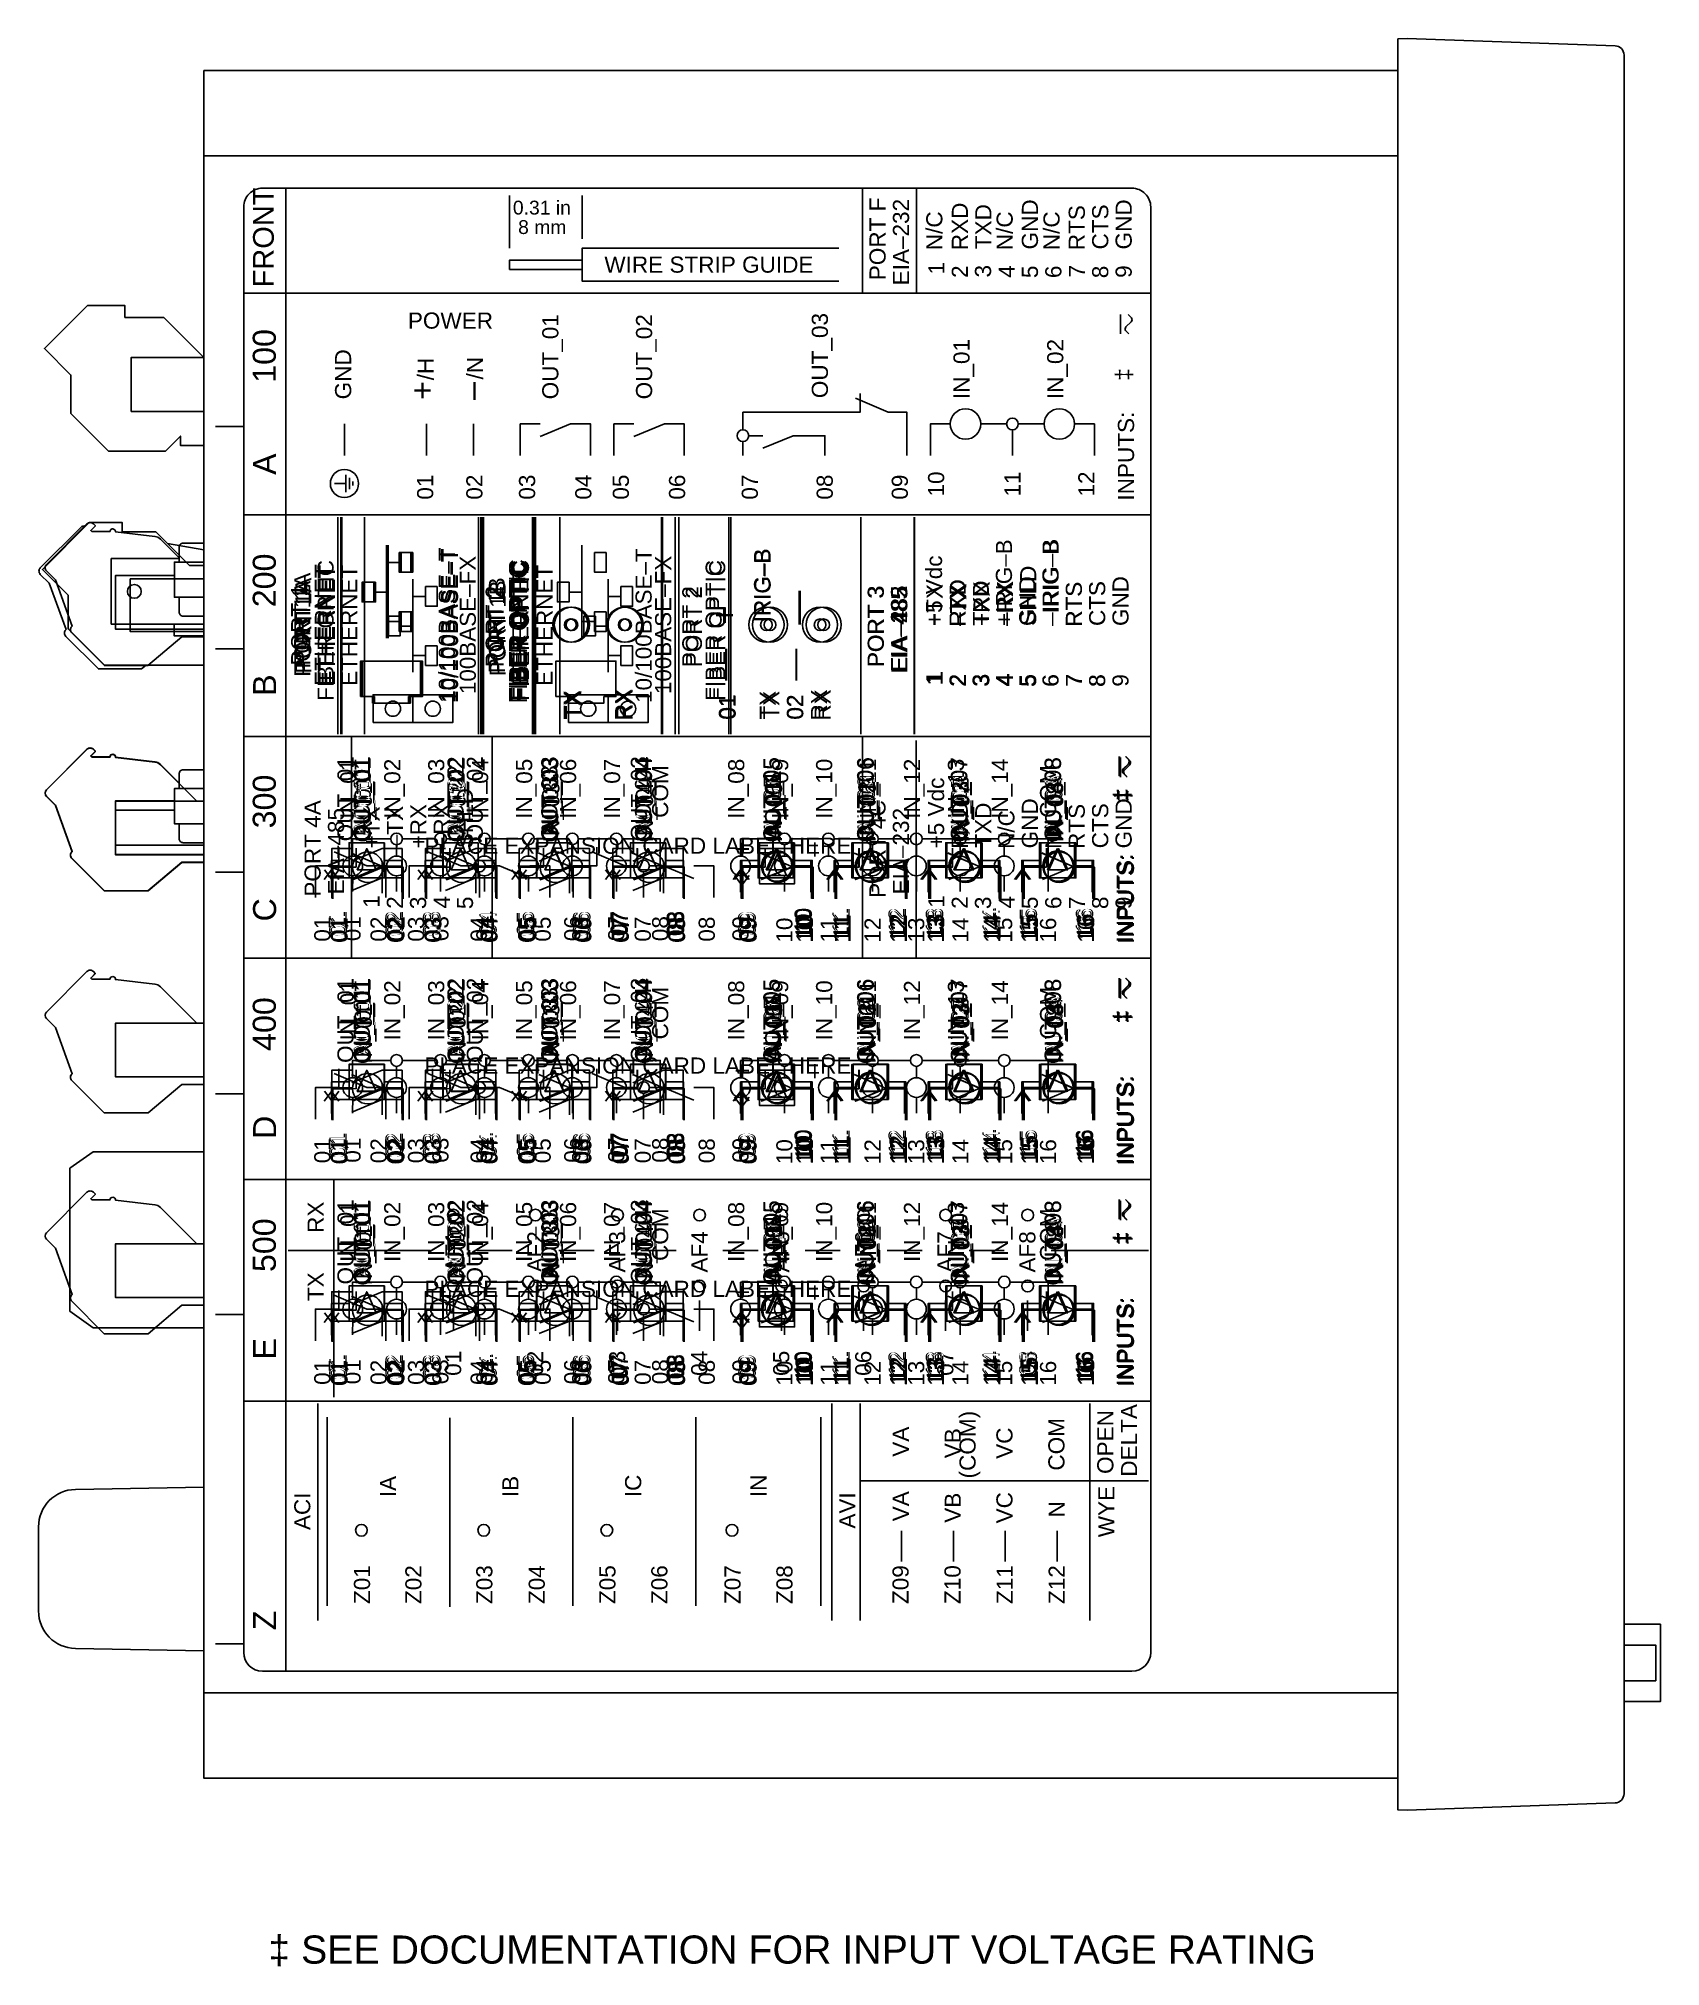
# Model space of a CAD drawing. Extents: x 0.5 to 35.5, y 0.5 to 23.5.
# Drawn here: x 21.24 to 28.16, y 5.38 to 13.6 of the extents above; entities that cross this region are included whole.
import ezdxf
from ezdxf.enums import TextEntityAlignment as Align

# ---------------------------------------------------------------- set-up
doc = ezdxf.new("R2010")
doc.units = 0
doc.header["$MEASUREMENT"] = 0
for name, color, linetype in [('1_01__0-__NO_ETH__EIA-232', 7, 'CONTINUOUS'), ('1_02__1-__NO_ETH__EIA-485', 7, 'CONTINUOUS'), ('1_03__2-___1__10-100BASE-T', 7, 'CONTINUOUS'), ('1_04__3-___1__10-100BASE-T', 7, 'CONTINUOUS'), ('1_05__4-___1__100BASE-FX_M', 7, 'CONTINUOUS'), ('1_06__6-___2__10-100BASE-T', 7, 'CONTINUOUS'), ('1_07__8-___2__100BASE-FX_M', 7, 'CONTINUOUS'), ('2_01__0-__EMPTY', 7, 'CONTINUOUS'), ('2_02__A0__SERIAL_COMMUNICA', 7, 'CONTINUOUS'), ('2_03__B-___3__DI___4__DO__', 7, 'CONTINUOUS'), ('2_04__1-___4__DI___4__DO__', 7, 'CONTINUOUS'), ('2_05__C-___4__DI___4__DO__', 7, 'CONTINUOUS'), ('2_06__D-___4__DI___3__DO__', 7, 'CONTINUOUS'), ('2_07__2A___8__FORM_A_DO', 7, 'CONTINUOUS'), ('2_08__2B___8__FORM_B_DO', 7, 'CONTINUOUS'), ('2_09__2C___8__DO__6__FORM_', 7, 'CONTINUOUS'), ('2_10__2D___8__DO__2__FORM_', 7, 'CONTINUOUS'), ('2_11__2G___8__DO__4__FORM_', 7, 'CONTINUOUS'), ('2_12__3-___8__DI', 7, 'CONTINUOUS'), ('2_13__4-___14__DI', 7, 'CONTINUOUS'), ('2_14__5-___8__AI', 7, 'CONTINUOUS'), ('2_15__6-___4__AI____4__AO', 7, 'CONTINUOUS'), ('3_01__0-__EMPTY', 7, 'CONTINUOUS'), ('3_02__B-___3__DI___4__DO__', 7, 'CONTINUOUS'), ('3_03__1-___4__DI___4__DO__', 7, 'CONTINUOUS'), ('3_04__C-___4__DI___4__DO__', 7, 'CONTINUOUS'), ('3_05__D-___4__DI___3__DO__', 7, 'CONTINUOUS'), ('3_06__2A___8__FORM_A_DO', 7, 'CONTINUOUS'), ('3_07__2B___8__FORM_B_DO', 7, 'CONTINUOUS'), ('3_08__2C___8__DO__6__FORM_', 7, 'CONTINUOUS'), ('3_09__2D___8__DO__2__FORM_', 7, 'CONTINUOUS'), ('3_10__2G___8__DO__4__FORM_', 7, 'CONTINUOUS'), ('3_11__3-___8__DI', 7, 'CONTINUOUS'), ('3_12__4-___14__DI', 7, 'CONTINUOUS'), ('3_13__5-___8__AI', 7, 'CONTINUOUS'), ('3_14__6-___4__AI____4__AO', 7, 'CONTINUOUS'), ('4_01__0-__EMPTY', 7, 'CONTINUOUS'), ('4_02__B-___3__DI___4__DO__', 7, 'CONTINUOUS'), ('4_03__1-___4__DI___4__DO__', 7, 'CONTINUOUS'), ('4_04__C-___4__DI___4__DO__', 7, 'CONTINUOUS'), ('4_05__D-___4__DI___3__DO__', 7, 'CONTINUOUS'), ('4_06__2A___8__FORM_A_DO', 7, 'CONTINUOUS'), ('4_07__2B___8__FORM_B_DO', 7, 'CONTINUOUS'), ('4_08__2C___8__DO__6__FORM_', 7, 'CONTINUOUS'), ('4_09__2D___8__DO__2__FORM_', 7, 'CONTINUOUS'), ('4_10__2G___8__DO__4__FORM_', 7, 'CONTINUOUS'), ('4_11__3-___8__DI', 7, 'CONTINUOUS'), ('4_12__4-___14__DI', 7, 'CONTINUOUS'), ('4_13__5-___8__AI', 7, 'CONTINUOUS'), ('4_14__6-___4__AI____4__AO', 7, 'CONTINUOUS'), ('4_15__77___8__AFDI', 7, 'CONTINUOUS'), ('6_00______DWG_', 7, 'CONTINUOUS')]:
    doc.layers.add(name, color=color, linetype=linetype)
doc.styles.add('ARIAL', font='arial.ttf')

msp = doc.modelspace()

# ---------------------------------------------------------------- texts
at = {"layer": '1_01__0-__NO_ETH__EIA-232', "style": 'ARIAL'}
for s, height, p in [('+IRIG–B', 0.06846, (25.3916, 11.0939)), ('–IRIG–B', 0.06846, (25.5905, 11.0992)), ('FIBER OPTIC', 0.068457, (23.3228, 10.7643)), ('IRIG–B', 0.06846, (24.3621, 11.1097)), ('+5 Vdc', 0.06846, (25.0932, 11.0939)), ('RXD', 0.06846, (25.1938, 11.0917)), ('TXD', 0.06846, (25.2933, 11.097)), ('GND', 0.06846, (25.491, 11.0941)), ('RTS', 0.06846, (25.6899, 11.0917)), ('CTS', 0.06846, (25.7894, 11.0944)), ('GND', 0.06846, (25.8889, 11.0941)), ('PORT 2', 0.06846, (23.2233, 10.918)), ('—', 0.0978, (24.5223, 11.1074)), ('PORT 3', 0.06846, (24.8445, 10.918)), ('EIA–232', 0.06846, (24.944, 10.8979)), ('+', 0.0978, (24.214, 11.0997)), ('1', 0.0685, (25.0943, 10.8408)), ('2', 0.0685, (25.1938, 10.8365)), ('3', 0.0685, (25.2921, 10.8352)), ('4', 0.0685, (25.3927, 10.8381)), ('5', 0.0685, (25.491, 10.8353)), ('6', 0.0685, (25.5904, 10.8357)), ('7', 0.0685, (25.6911, 10.8347)), ('8', 0.0685, (25.7893, 10.8354)), ('9', 0.0685, (25.8888, 10.8353)), ('TX', 0.06846, (23.5539, 10.697)), ('RX', 0.06846, (23.7726, 10.6917)), ('01', 0.06846, (24.213, 10.6953)), ('02', 0.06846, (24.5014, 10.6953))]:
    msp.add_text(s, height=height, rotation=90, dxfattribs=at).set_placement(p)
at = {"layer": '1_02__1-__NO_ETH__EIA-485', "style": 'ARIAL'}
for s, height, p in [('FIBER OPTIC', 0.068833, (23.315, 10.7643)), ('IRIG–B', 0.06883, (24.36, 11.1097)), ('+TX', 0.06883, (25.0964, 11.0939)), ('–TX', 0.06883, (25.1964, 11.0992)), ('+RX', 0.06883, (25.2964, 11.0939)), ('–RX', 0.06883, (25.3964, 11.0992)), ('SHLD', 0.06883, (25.4952, 11.0949)), ('PORT 2', 0.06883, (23.215, 10.918)), ('—', 0.0983, (24.5211, 11.1074)), ('PORT 3', 0.06883, (24.8451, 10.918)), ('EIA–485', 0.06883, (24.9451, 10.8978)), ('+', 0.0983, (24.2111, 11.0997)), ('1', 0.0688, (25.0963, 10.8408)), ('2', 0.0688, (25.1963, 10.8364)), ('3', 0.0688, (25.2951, 10.8352)), ('4', 0.0688, (25.3963, 10.838)), ('5', 0.0688, (25.4951, 10.8353)), ('TX', 0.06883, (23.5474, 10.697)), ('RX', 0.06883, (23.7673, 10.6917)), ('01', 0.06883, (24.2101, 10.6952)), ('02', 0.06883, (24.5001, 10.6952))]:
    msp.add_text(s, height=height, rotation=90, dxfattribs=at).set_placement(p)
at = {"layer": '1_03__2-___1__10-100BASE-T', "style": 'ARIAL'}
for s, height, p in [('+IRIG–B', 0.06846, (25.3917, 11.094)), ('–IRIG–B', 0.06846, (25.5906, 11.0938)), ('ETHERNET', 0.06846, (22.4985, 10.8388)), ('10/100BASE–T', 0.068457, (23.0243, 10.7659)), ('FIBER OPTIC', 0.068457, (23.3229, 10.7749)), ('IRIG–B', 0.06846, (24.3622, 11.1095)), ('+5 Vdc', 0.06846, (25.0933, 11.094)), ('PORT 1', 0.06846, (22.3979, 10.9252)), ('RXD', 0.06846, (25.1939, 11.0905)), ('TXD', 0.06846, (25.2933, 11.0948)), ('GND', 0.06846, (25.4911, 11.0937)), ('RTS', 0.06846, (25.69, 11.0905)), ('CTS', 0.06846, (25.7895, 11.0937)), ('GND', 0.06846, (25.889, 11.0937)), ('PORT 2', 0.06846, (23.2234, 10.9184)), ('PORT 3', 0.06846, (24.8447, 10.9194)), ('EIA–232', 0.06846, (24.9441, 10.899)), ('+', 0.0978, (24.214, 11.0998)), ('–', 0.0978, (24.5223, 11.0996)), ('1', 0.0685, (25.0944, 10.8495)), ('2', 0.0685, (25.1938, 10.8347)), ('3', 0.0685, (25.2922, 10.8367)), ('4', 0.0685, (25.3927, 10.8354)), ('5', 0.0685, (25.4911, 10.8341)), ('6', 0.0685, (25.5905, 10.834)), ('7', 0.0685, (25.6911, 10.837)), ('8', 0.0685, (25.7894, 10.8336)), ('9', 0.0685, (25.8889, 10.8351)), ('TX', 0.06846, (23.554, 10.6948)), ('RX', 0.06846, (23.7727, 10.6906)), ('01', 0.06846, (24.2131, 10.694)), ('02', 0.06846, (24.5015, 10.694))]:
    msp.add_text(s, height=height, rotation=90, dxfattribs=at).set_placement(p)
at = {"layer": '1_04__3-___1__10-100BASE-T', "style": 'ARIAL'}
for s, height, p in [('ETHERNET', 0.06883, (22.4861, 10.8388)), ('10/100BASE–T', 0.068833, (23.0148, 10.7659)), ('FIBER OPTIC', 0.068833, (23.315, 10.7749)), ('IRIG–B', 0.06883, (24.3601, 11.1095)), ('PORT 1', 0.06883, (22.385, 10.9252)), ('+TX', 0.06883, (25.0964, 11.094)), ('–TX', 0.06883, (25.1964, 11.0938)), ('+RX', 0.06883, (25.2964, 11.094)), ('–RX', 0.06883, (25.3964, 11.0938)), ('SHLD', 0.06883, (25.4953, 11.0943)), ('PORT 2', 0.06883, (23.215, 10.9183)), ('PORT 3', 0.06883, (24.8452, 10.9194)), ('EIA–485', 0.06883, (24.9452, 10.8907)), ('+', 0.0983, (24.2111, 11.0998)), ('–', 0.0983, (24.5211, 11.0996)), ('1', 0.0688, (25.0963, 10.8494)), ('2', 0.0688, (25.1963, 10.8347)), ('3', 0.0688, (25.2952, 10.8367)), ('4', 0.0688, (25.3963, 10.8354)), ('5', 0.0688, (25.4952, 10.8341)), ('TX', 0.06883, (23.5474, 10.6947)), ('RX', 0.06883, (23.7673, 10.6905)), ('01', 0.06883, (24.2101, 10.694)), ('02', 0.06883, (24.5002, 10.694))]:
    msp.add_text(s, height=height, rotation=90, dxfattribs=at).set_placement(p)
at = {"layer": '1_05__4-___1__100BASE-FX_M', "style": 'ARIAL'}
for s, height, p in [('+IRIG–B', 0.06846, (25.3917, 11.094)), ('–IRIG–B', 0.06846, (25.5906, 11.0938)), ('FIBER OPTIC', 0.068457, (22.4975, 10.7749)), ('ETHERNET', 0.06846, (22.598, 10.8388)), ('100BASE–FX', 0.06846, (23.1042, 10.8033)), ('FIBER OPTIC', 0.068457, (24.1684, 10.7749)), ('+5 Vdc', 0.06846, (25.0933, 11.094)), ('PORT 1A', 0.06846, (22.3979, 10.9121)), ('RXD', 0.06846, (25.1939, 11.0905)), ('TXD', 0.06846, (25.2933, 11.0948)), ('GND', 0.06846, (25.4911, 11.0937)), ('RTS', 0.06846, (25.69, 11.0905)), ('CTS', 0.06846, (25.7895, 11.0937)), ('GND', 0.06846, (25.889, 11.0937)), ('PORT 2', 0.06846, (24.0689, 10.9184)), ('PORT 3', 0.06846, (24.8447, 10.9194)), ('EIA–232', 0.06846, (24.9441, 10.899)), ('1', 0.0685, (25.0944, 10.8495)), ('2', 0.0685, (25.1938, 10.8347)), ('3', 0.0685, (25.2922, 10.8367)), ('4', 0.0685, (25.3927, 10.8354)), ('5', 0.0685, (25.4911, 10.8341)), ('6', 0.0685, (25.5905, 10.834)), ('7', 0.0685, (25.6911, 10.837)), ('8', 0.0685, (25.7894, 10.8336)), ('9', 0.0685, (25.8889, 10.8351)), ('TX', 0.06846, (24.3995, 10.6948)), ('RX', 0.06846, (24.6182, 10.6906))]:
    msp.add_text(s, height=height, rotation=90, dxfattribs=at).set_placement(p)
at = {"layer": '1_06__6-___2__10-100BASE-T', "style": 'ARIAL'}
for s, height, p in [('+IRIG–B', 0.06846, (25.3917, 11.094)), ('–IRIG–B', 0.06846, (25.5906, 11.0938)), ('ETHERNET', 0.06846, (22.5028, 10.8388)), ('10/100BASE–T', 0.068457, (23.0286, 10.7659)), ('ETHERNET', 0.06846, (23.3286, 10.8388)), ('10/100BASE–T', 0.068457, (23.8544, 10.7659)), ('FIBER OPTIC', 0.068457, (24.153, 10.7749)), ('+5 Vdc', 0.06846, (25.0933, 11.094)), ('PORT 1A', 0.06846, (22.4022, 10.8906)), ('PORT 1B', 0.06846, (23.228, 10.8924)), ('RXD', 0.06846, (25.1939, 11.0905)), ('TXD', 0.06846, (25.2933, 11.0948)), ('GND', 0.06846, (25.4911, 11.0937)), ('RTS', 0.06846, (25.69, 11.0905)), ('CTS', 0.06846, (25.7895, 11.0937)), ('GND', 0.06846, (25.889, 11.0937)), ('PORT 2', 0.06846, (24.0535, 10.9184)), ('PORT 3', 0.06846, (24.8447, 10.9194)), ('EIA–232', 0.06846, (24.9441, 10.899)), ('1', 0.0685, (25.0944, 10.8495)), ('2', 0.0685, (25.1938, 10.8347)), ('3', 0.0685, (25.2922, 10.8367)), ('4', 0.0685, (25.3927, 10.8354)), ('5', 0.0685, (25.4911, 10.8341)), ('6', 0.0685, (25.5905, 10.834)), ('7', 0.0685, (25.6911, 10.837)), ('8', 0.0685, (25.7894, 10.8336)), ('9', 0.0685, (25.8889, 10.8351)), ('TX', 0.06846, (24.3841, 10.6948)), ('RX', 0.06846, (24.6028, 10.6906))]:
    msp.add_text(s, height=height, rotation=90, dxfattribs=at).set_placement(p)
at = {"layer": '1_07__8-___2__100BASE-FX_M', "style": 'ARIAL'}
for s, height, p in [('+IRIG–B', 0.06846, (25.3917, 11.094)), ('–IRIG–B', 0.06846, (25.5906, 11.0938)), ('FIBER OPTIC', 0.068457, (22.4975, 10.7749)), ('ETHERNET', 0.06846, (22.598, 10.8388)), ('100BASE–FX', 0.06846, (23.1042, 10.8033)), ('FIBER OPTIC', 0.068457, (23.331, 10.7749)), ('ETHERNET', 0.06846, (23.4315, 10.8388)), ('100BASE–FX', 0.06846, (23.9377, 10.8033)), ('FIBER OPTIC', 0.068457, (24.1683, 10.7749)), ('+5 Vdc', 0.06846, (25.0933, 11.094)), ('PORT 1A', 0.06846, (22.3979, 10.8775)), ('PORT 1B', 0.06846, (23.2314, 10.8793)), ('RXD', 0.06846, (25.1939, 11.0905)), ('TXD', 0.06846, (25.2933, 11.0948)), ('GND', 0.06846, (25.4911, 11.0937)), ('RTS', 0.06846, (25.69, 11.0905)), ('CTS', 0.06846, (25.7895, 11.0937)), ('GND', 0.06846, (25.889, 11.0937)), ('PORT 2', 0.06846, (24.0688, 10.9184)), ('PORT 3', 0.06846, (24.8447, 10.9194)), ('EIA–232', 0.06846, (24.9441, 10.899)), ('1', 0.0685, (25.0944, 10.8495)), ('2', 0.0685, (25.1938, 10.8347)), ('3', 0.0685, (25.2922, 10.8367)), ('4', 0.0685, (25.3927, 10.8354)), ('5', 0.0685, (25.4911, 10.8341)), ('6', 0.0685, (25.5905, 10.834)), ('7', 0.0685, (25.6911, 10.837)), ('8', 0.0685, (25.7894, 10.8336)), ('9', 0.0685, (25.8889, 10.8351)), ('TX', 0.06846, (24.3994, 10.6948)), ('RX', 0.06846, (24.6181, 10.6906))]:
    msp.add_text(s, height=height, rotation=90, dxfattribs=at).set_placement(p)
at = {"layer": '2_01__0-__EMPTY', "style": 'ARIAL'}
msp.add_text('PLACE EXPANSION CARD LABEL HERE', height=0.068833, dxfattribs=at).set_placement((22.8847, 10.1224))
at = {"layer": '2_02__A0__SERIAL_COMMUNICA', "style": 'ARIAL'}
for s, height, p in [('+5 Vdc', 0.06883, (25.1023, 10.1451)), ('SHLD', 0.06883, (23.0922, 10.146)), ('PORT 4A', 0.06883, (22.4422, 9.9394)), ('EIA–485', 0.06883, (22.5421, 9.9489)), ('+TX', 0.06883, (22.6934, 10.145)), ('–TX', 0.06883, (22.7934, 10.1503)), ('+RX', 0.06883, (22.8934, 10.145)), ('–RX', 0.06883, (22.9934, 10.1503)), ('PORT 4C', 0.06883, (24.8523, 9.9341)), ('EIA–232', 0.06883, (24.9523, 9.949)), ('RXD', 0.06883, (25.2035, 10.1429)), ('TXD', 0.06883, (25.3035, 10.1482)), ('N/C', 0.06883, (25.4023, 10.1431)), ('GND', 0.06883, (25.5023, 10.1453)), ('N/C', 0.06883, (25.6023, 10.1431)), ('RTS', 0.06883, (25.7023, 10.1429)), ('CTS', 0.06883, (25.8024, 10.1456)), ('GND', 0.06883, (25.9024, 10.1453)), ('1', 0.0688, (22.6934, 9.8919)), ('2', 0.0688, (22.7933, 9.8875)), ('3', 0.0688, (22.8922, 9.8863)), ('4', 0.0688, (22.9934, 9.8891)), ('5', 0.0688, (23.0922, 9.8864)), ('1', 0.0688, (25.1035, 9.892)), ('2', 0.0688, (25.2034, 9.8876)), ('3', 0.0688, (25.3023, 9.8864)), ('4', 0.0688, (25.4035, 9.8892)), ('5', 0.0688, (25.5023, 9.8864)), ('6', 0.0688, (25.6023, 9.8868)), ('7', 0.0688, (25.7035, 9.8859)), ('8', 0.0688, (25.8023, 9.8865)), ('9', 0.0688, (25.9023, 9.8864))]:
    msp.add_text(s, height=height, rotation=90, dxfattribs=at).set_placement(p)
at = {"layer": '2_03__B-___3__DI___4__DO__', "style": 'ARIAL'}
for s, height, p in [('OUT_01', 0.06883, (22.6522, 10.1744)), ('OUT_02', 0.06883, (23.0522, 10.1744)), ('OUT_03', 0.06883, (23.4522, 10.1744)), ('OUT_04', 0.06883, (23.8522, 10.1744)), ('AO_01', 0.06883, (24.4068, 10.1798)), ('IN_01', 0.06883, (24.8068, 10.1753)), ('IN_02', 0.06883, (25.2068, 10.1753)), ('IN_03', 0.06883, (25.6068, 10.1753)), ('‡', 0.0688, (25.8957, 10.3476)), ('+', 0.0787, (24.2793, 10.1104)), ('–', 0.0787, (24.5793, 10.1103)), ('INPUTS:', 0.06883, (25.9086, 9.7426)), ('01', 0.06883, (22.5533, 9.7465)), ('02', 0.06883, (22.7933, 9.7465)), ('03', 0.06883, (22.9533, 9.7465)), ('04', 0.06883, (23.1933, 9.7465)), ('05', 0.06883, (23.3533, 9.7465)), ('06', 0.06883, (23.5932, 9.7465)), ('07', 0.06883, (23.7531, 9.7465)), ('08', 0.06883, (23.9932, 9.7465)), ('09', 0.06883, (24.2984, 9.7465)), ('10', 0.06883, (24.5385, 9.7599)), ('11', 0.06883, (24.6996, 9.7599)), ('12', 0.06883, (24.9396, 9.7599)), ('13', 0.06883, (25.0984, 9.7599)), ('14', 0.06883, (25.3395, 9.7599)), ('15', 0.06883, (25.4984, 9.7599)), ('16', 0.06883, (25.7384, 9.7599))]:
    msp.add_text(s, height=height, rotation=90, dxfattribs=at).set_placement(p)
at = {"layer": '2_04__1-___4__DI___4__DO__', "style": 'ARIAL'}
for s, height, p in [('OUT_01', 0.06883, (22.6522, 10.1744)), ('OUT_02', 0.06883, (23.0522, 10.1744)), ('OUT_03', 0.06883, (23.4522, 10.1744)), ('OUT_04', 0.06883, (23.8522, 10.1744)), ('IN_01', 0.06883, (24.4068, 10.1753)), ('IN_02', 0.06883, (24.8068, 10.1753)), ('IN_03', 0.06883, (25.2068, 10.1753)), ('IN_04', 0.06883, (25.6068, 10.1753)), ('‡', 0.0688, (25.8957, 10.3476)), ('INPUTS:', 0.06883, (25.9086, 9.7426)), ('01', 0.06883, (22.5533, 9.7465)), ('02', 0.06883, (22.7933, 9.7465)), ('03', 0.06883, (22.9533, 9.7465)), ('04', 0.06883, (23.1933, 9.7465)), ('05', 0.06883, (23.3533, 9.7465)), ('06', 0.06883, (23.5932, 9.7465)), ('07', 0.06883, (23.7531, 9.7465)), ('08', 0.06883, (23.9932, 9.7465)), ('09', 0.06883, (24.2984, 9.7465)), ('10', 0.06883, (24.5385, 9.7599)), ('11', 0.06883, (24.6996, 9.7599)), ('12', 0.06883, (24.9396, 9.7599)), ('13', 0.06883, (25.0984, 9.7599)), ('14', 0.06883, (25.3395, 9.7599)), ('15', 0.06883, (25.4984, 9.7599)), ('16', 0.06883, (25.7384, 9.7599))]:
    msp.add_text(s, height=height, rotation=90, dxfattribs=at).set_placement(p)
at = {"layer": '2_05__C-___4__DI___4__DO__', "style": 'ARIAL'}
for s, height, p in [('OUT_01', 0.06883, (22.6562, 10.1706)), ('OUT_02', 0.06883, (23.0562, 10.1706)), ('OUT_03', 0.06883, (23.4562, 10.1706)), ('OUT_04', 0.06883, (23.8562, 10.1706)), ('IN_01', 0.06883, (24.4068, 10.1754)), ('IN_02', 0.06883, (24.8068, 10.1754)), ('IN_03', 0.06883, (25.2068, 10.1754)), ('IN_04', 0.06883, (25.6068, 10.1754)), ('‡', 0.0688, (25.8957, 10.3476)), ('INPUTS:', 0.06883, (25.9086, 9.7427)), ('01', 0.06883, (22.5573, 9.7427)), ('02', 0.06883, (22.7973, 9.7427)), ('03', 0.06883, (22.9573, 9.7427)), ('04', 0.06883, (23.1973, 9.7427)), ('05', 0.06883, (23.3573, 9.7427)), ('06', 0.06883, (23.5971, 9.7427)), ('07', 0.06883, (23.7571, 9.7427)), ('08', 0.06883, (23.9972, 9.7427)), ('09', 0.06883, (24.2984, 9.7466)), ('10', 0.06883, (24.5385, 9.76)), ('11', 0.06883, (24.6996, 9.76)), ('12', 0.06883, (24.9396, 9.76)), ('13', 0.06883, (25.0984, 9.76)), ('14', 0.06883, (25.3395, 9.76)), ('15', 0.06883, (25.4984, 9.76)), ('16', 0.06883, (25.7384, 9.76))]:
    msp.add_text(s, height=height, rotation=90, dxfattribs=at).set_placement(p)
at = {"layer": '2_06__D-___4__DI___3__DO__', "style": 'ARIAL'}
for s, height, p in [('OUT_01', 0.06883, (22.5825, 10.1753)), ('OUT_02', 0.06883, (23.1344, 10.1753)), ('OUT_03', 0.06883, (23.8345, 10.1753)), ('IN_01', 0.06883, (24.4051, 10.1762)), ('IN_02', 0.06883, (24.8051, 10.1762)), ('IN_03', 0.06883, (25.205, 10.1762)), ('IN_04', 0.06883, (25.605, 10.1762)), ('‡', 0.0688, (25.894, 10.3484)), ('INPUTS:', 0.06883, (25.9069, 9.7435)), ('01', 0.06883, (22.4836, 9.7474)), ('02', 0.06883, (22.7236, 9.7474)), ('03', 0.06883, (22.8836, 9.7474)), ('04', 0.06883, (23.1507, 9.7474)), ('05', 0.06883, (23.4237, 9.7474)), ('06', 0.06883, (23.5837, 9.7474)), ('07', 0.06883, (23.8508, 9.7474)), ('08', 0.06883, (24.1238, 9.7474)), ('09', 0.06883, (24.2967, 9.7474)), ('10', 0.06883, (24.5367, 9.7608)), ('11', 0.06883, (24.6979, 9.7608)), ('12', 0.06883, (24.9378, 9.7608)), ('13', 0.06883, (25.0967, 9.7608)), ('14', 0.06883, (25.3378, 9.7608)), ('15', 0.06883, (25.4967, 9.7608)), ('16', 0.06883, (25.7367, 9.7608))]:
    msp.add_text(s, height=height, rotation=90, dxfattribs=at).set_placement(p)
at = {"layer": '2_07__2A___8__FORM_A_DO', "style": 'ARIAL'}
for s, p in [('OUT_01', (22.6545, 10.1714)), ('OUT_02', (23.0545, 10.1714)), ('OUT_03', (23.4545, 10.1714)), ('OUT_04', (23.8545, 10.1714)), ('OUT_05', (24.3996, 10.1714)), ('OUT_06', (24.7996, 10.1714)), ('OUT_07', (25.1996, 10.1714)), ('OUT_08', (25.5996, 10.1714)), ('01', (22.5556, 9.7435)), ('02', (22.7956, 9.7435)), ('03', (22.9556, 9.7435)), ('04', (23.1956, 9.7435)), ('05', (23.3555, 9.7435)), ('06', (23.5954, 9.7435)), ('07', (23.7554, 9.7435)), ('08', (23.9954, 9.7435)), ('09', (24.3007, 9.7435)), ('10', (24.5407, 9.7435)), ('11', (24.7007, 9.7435)), ('12', (24.9407, 9.7435)), ('13', (25.1006, 9.7435)), ('14', (25.3405, 9.7435)), ('15', (25.5005, 9.7435)), ('16', (25.7405, 9.7435))]:
    msp.add_text(s, height=0.06883, rotation=90, dxfattribs=at).set_placement(p)
at = {"layer": '2_08__2B___8__FORM_B_DO', "style": 'ARIAL'}
for s, p in [('OUT_01', (22.6562, 10.1705)), ('OUT_02', (23.0561, 10.1705)), ('OUT_03', (23.4562, 10.1705)), ('OUT_04', (23.856, 10.1705)), ('OUT_05', (24.4013, 10.1705)), ('OUT_06', (24.8025, 10.1705)), ('OUT_07', (25.2013, 10.1705)), ('OUT_08', (25.6013, 10.1705)), ('01', (22.5573, 9.7426)), ('02', (22.7973, 9.7426)), ('03', (22.9572, 9.7426)), ('04', (23.1972, 9.7426)), ('05', (23.3573, 9.7426)), ('06', (23.5972, 9.7426)), ('07', (23.7571, 9.7426)), ('08', (23.9971, 9.7426)), ('09', (24.3024, 9.7426)), ('10', (24.5424, 9.7426)), ('11', (24.7036, 9.7426)), ('12', (24.9436, 9.7426)), ('13', (25.1023, 9.7426)), ('14', (25.3423, 9.7426)), ('15', (25.5024, 9.7426)), ('16', (25.7424, 9.7426))]:
    msp.add_text(s, height=0.06883, rotation=90, dxfattribs=at).set_placement(p)
at = {"layer": '2_09__2C___8__DO__6__FORM_', "style": 'ARIAL'}
for s, p in [('OUT_01', (22.6562, 10.1707)), ('OUT_02', (23.0561, 10.1707)), ('OUT_03', (23.4561, 10.1707)), ('OUT_04', (23.8561, 10.1707)), ('OUT_05', (24.4013, 10.1707)), ('OUT_06', (24.8013, 10.1707)), ('OUT_07', (25.2012, 10.1707)), ('OUT_08', (25.6013, 10.1707)), ('01', (22.5572, 9.7428)), ('02', (22.7972, 9.7428)), ('03', (22.9572, 9.7428)), ('04', (23.1972, 9.7428)), ('05', (23.3572, 9.7428)), ('06', (23.5971, 9.7428)), ('07', (23.7571, 9.7428)), ('08', (23.9971, 9.7428)), ('09', (24.3024, 9.7428)), ('10', (24.5423, 9.7428)), ('11', (24.7023, 9.7428)), ('12', (24.9423, 9.7428)), ('13', (25.1023, 9.7428)), ('14', (25.3422, 9.7428)), ('15', (25.5022, 9.7428)), ('16', (25.7422, 9.7428))]:
    msp.add_text(s, height=0.06883, rotation=90, dxfattribs=at).set_placement(p)
at = {"layer": '2_10__2D___8__DO__2__FORM_', "style": 'ARIAL'}
for s, p in [('OUT_01', (22.6562, 10.1705)), ('OUT_02', (23.0562, 10.1705)), ('OUT_03', (23.4562, 10.1705)), ('OUT_04', (23.8562, 10.1705)), ('OUT_05', (24.4013, 10.1705)), ('OUT_06', (24.8013, 10.1705)), ('OUT_07', (25.2013, 10.1705)), ('OUT_08', (25.6013, 10.1705)), ('01', (22.5573, 9.7426)), ('02', (22.7973, 9.7426)), ('03', (22.9573, 9.7426)), ('04', (23.1973, 9.7426)), ('05', (23.3573, 9.7426)), ('06', (23.5971, 9.7426)), ('07', (23.7571, 9.7426)), ('08', (23.9971, 9.7426)), ('09', (24.3024, 9.7426)), ('10', (24.5424, 9.7426)), ('11', (24.7024, 9.7426)), ('12', (24.9424, 9.7426)), ('13', (25.1024, 9.7426)), ('14', (25.3422, 9.7426)), ('15', (25.5022, 9.7426)), ('16', (25.7423, 9.7426))]:
    msp.add_text(s, height=0.06883, rotation=90, dxfattribs=at).set_placement(p)
at = {"layer": '2_11__2G___8__DO__4__FORM_', "style": 'ARIAL'}
for s, p in [('OUT_01', (22.6562, 10.1705)), ('OUT_02', (23.0562, 10.1705)), ('OUT_03', (23.4562, 10.1705)), ('OUT_04', (23.8562, 10.1705)), ('OUT_05', (24.4013, 10.1705)), ('OUT_06', (24.8013, 10.1705)), ('OUT_07', (25.2013, 10.1705)), ('OUT_08', (25.6013, 10.1705)), ('01', (22.5573, 9.7426)), ('02', (22.7973, 9.7426)), ('03', (22.9573, 9.7426)), ('04', (23.1973, 9.7426)), ('05', (23.3573, 9.7426)), ('06', (23.5971, 9.7426)), ('07', (23.7571, 9.7426)), ('08', (23.9971, 9.7426)), ('09', (24.3024, 9.7426)), ('10', (24.5424, 9.7426)), ('11', (24.7024, 9.7426)), ('12', (24.9424, 9.7426)), ('13', (25.1024, 9.7426)), ('14', (25.3422, 9.7426)), ('15', (25.5022, 9.7426)), ('16', (25.7423, 9.7426))]:
    msp.add_text(s, height=0.06883, rotation=90, dxfattribs=at).set_placement(p)
at = {"layer": '2_12__3-___8__DI', "style": 'ARIAL'}
for s, height, p in [('IN_01', 0.06883, (22.6607, 10.1714)), ('IN_02', 0.06883, (23.0607, 10.1714)), ('IN_03', 0.06883, (23.4606, 10.1714)), ('IN_04', 0.06883, (23.8607, 10.1714)), ('IN_05', 0.06883, (24.4106, 10.1714)), ('IN_06', 0.06883, (24.8107, 10.1714)), ('IN_07', 0.06883, (25.2106, 10.1714)), ('IN_08', 0.06883, (25.6106, 10.1714)), ('‡', 0.0688, (25.8995, 10.3437)), ('INPUTS:', 0.06883, (25.9125, 9.7387)), ('01', 0.06883, (22.5572, 9.7426)), ('02', 0.06883, (22.7972, 9.7426)), ('03', 0.06883, (22.9572, 9.7426)), ('04', 0.06883, (23.1972, 9.7426)), ('05', 0.06883, (23.3571, 9.7426)), ('06', 0.06883, (23.597, 9.7426)), ('07', 0.06883, (23.757, 9.7426)), ('08', 0.06883, (23.997, 9.7426)), ('09', 0.06883, (24.3023, 9.7426)), ('10', 0.06883, (24.5423, 9.756)), ('11', 0.06883, (24.7035, 9.756)), ('12', 0.06883, (24.9434, 9.756)), ('13', 0.06883, (25.1023, 9.756)), ('14', 0.06883, (25.3434, 9.756)), ('15', 0.06883, (25.5023, 9.756)), ('16', 0.06883, (25.7423, 9.756))]:
    msp.add_text(s, height=height, rotation=90, dxfattribs=at).set_placement(p)
at = {"layer": '2_13__4-___14__DI', "style": 'ARIAL'}
for s, height, p in [('IN_04', 0.06883, (23.1571, 10.2713)), ('IN_14', 0.06883, (25.3746, 10.2713)), ('IN_01', 0.06883, (22.5946, 10.2713)), ('IN_02', 0.06883, (22.7821, 10.2713)), ('IN_03', 0.06883, (22.9696, 10.2713)), ('IN_05', 0.06883, (23.3446, 10.2713)), ('IN_06', 0.06883, (23.5321, 10.2713)), ('IN_07', 0.06883, (23.7196, 10.2713)), ('COM', 0.06883, (23.9251, 10.2755)), ('IN_08', 0.06883, (24.2496, 10.2713)), ('IN_09', 0.06883, (24.4371, 10.2713)), ('IN_10', 0.06883, (24.6246, 10.2713)), ('IN_11', 0.06883, (24.8121, 10.2713)), ('IN_12', 0.06883, (24.9996, 10.2713)), ('IN_13', 0.06883, (25.1871, 10.2713)), ('COM', 0.06883, (25.5801, 10.2755)), ('‡', 0.0688, (25.8956, 10.3477)), ('INPUTS:', 0.06883, (25.9085, 9.7427)), ('01', 0.06883, (22.6126, 9.7497)), ('02', 0.06883, (22.8001, 9.7497)), ('03', 0.06883, (22.9875, 9.7497)), ('04', 0.06883, (23.1751, 9.7497)), ('05', 0.06883, (23.3626, 9.7497)), ('06', 0.06883, (23.5501, 9.7497)), ('07', 0.06883, (23.7376, 9.7497)), ('08', 0.06883, (23.9251, 9.7497)), ('09', 0.06883, (24.2676, 9.7497)), ('10', 0.06883, (24.4551, 9.7433)), ('11', 0.06883, (24.6437, 9.7433)), ('12', 0.06883, (24.8312, 9.7433)), ('13', 0.06883, (25.0175, 9.7433)), ('14', 0.06883, (25.2062, 9.7433)), ('15', 0.06883, (25.3926, 9.7433)), ('16', 0.06883, (25.5801, 9.7433))]:
    msp.add_text(s, height=height, rotation=90, dxfattribs=at).set_placement(p)
at = {"layer": '2_14__5-___8__AI', "style": 'ARIAL'}
for s, p in [('AI_01', (22.656, 10.2045)), ('AI_02', (23.056, 10.2045)), ('AI_03', (23.4559, 10.2045)), ('AI_04', (23.8559, 10.2045)), ('AI_05', (24.4011, 10.2045)), ('AI_06', (24.801, 10.2045)), ('AI_07', (25.201, 10.2045)), ('AI_08', (25.601, 10.2045)), ('01', (22.5477, 9.7711)), ('02', (22.7877, 9.7711)), ('03', (22.9476, 9.7711)), ('04', (23.1876, 9.7711)), ('05', (23.3476, 9.7711)), ('06', (23.5875, 9.7711)), ('07', (23.7475, 9.7711)), ('08', (23.9875, 9.7711)), ('09', (24.2927, 9.7711)), ('10', (24.5327, 9.7845)), ('11', (24.6939, 9.7845)), ('12', (24.9338, 9.7845)), ('13', (25.0927, 9.7845)), ('14', (25.3338, 9.7845)), ('15', (25.4927, 9.7845)), ('16', (25.7327, 9.7845))]:
    msp.add_text(s, height=0.06883, rotation=90, dxfattribs=at).set_placement(p)
at = {"layer": '2_15__6-___4__AI____4__AO', "style": 'ARIAL'}
for s, p in [('AO_01', (22.6523, 10.2003)), ('AO_02', (23.0523, 10.2003)), ('AO_03', (23.4522, 10.2003)), ('AO_04', (23.8522, 10.2003)), ('AI_01', (24.4067, 10.2048)), ('AI_02', (24.8067, 10.2048)), ('AI_03', (25.2067, 10.2048)), ('AI_04', (25.6067, 10.2048)), ('01', (22.5534, 9.7714)), ('02', (22.7934, 9.7714)), ('03', (22.9533, 9.7714)), ('04', (23.1933, 9.7714)), ('05', (23.3533, 9.7714)), ('06', (23.5932, 9.7714)), ('07', (23.7532, 9.7714)), ('08', (23.9932, 9.7714)), ('09', (24.2984, 9.7714)), ('10', (24.5384, 9.7849)), ('11', (24.6995, 9.7849)), ('12', (24.9395, 9.7849)), ('13', (25.0984, 9.7849)), ('14', (25.3395, 9.7849)), ('15', (25.4984, 9.7849)), ('16', (25.7384, 9.7849))]:
    msp.add_text(s, height=0.06883, rotation=90, dxfattribs=at).set_placement(p)
at = {"layer": '3_01__0-__EMPTY', "style": 'ARIAL'}
msp.add_text('PLACE EXPANSION CARD LABEL HERE', height=0.068833, dxfattribs=at).set_placement((22.8847, 9.1847))
at = {"layer": '3_02__B-___3__DI___4__DO__', "style": 'ARIAL'}
for s, height, p in [('OUT_01', 0.06883, (22.6522, 9.2293)), ('OUT_02', 0.06883, (23.0522, 9.2293)), ('OUT_03', 0.06883, (23.4522, 9.2293)), ('OUT_04', 0.06883, (23.8522, 9.2293)), ('AO_01', 0.06883, (24.4068, 9.2348)), ('IN_01', 0.06883, (24.8068, 9.2303)), ('IN_02', 0.06883, (25.2068, 9.2303)), ('IN_03', 0.06883, (25.6068, 9.2303)), ('‡', 0.0688, (25.8957, 9.4025)), ('+', 0.0787, (24.2793, 9.1654)), ('–', 0.0787, (24.5793, 9.1652)), ('INPUTS:', 0.06883, (25.9086, 8.7976)), ('01', 0.06883, (22.5533, 8.8015)), ('02', 0.06883, (22.7933, 8.8015)), ('03', 0.06883, (22.9533, 8.8015)), ('04', 0.06883, (23.1933, 8.8015)), ('05', 0.06883, (23.3533, 8.8015)), ('06', 0.06883, (23.5932, 8.8015)), ('07', 0.06883, (23.7531, 8.8015)), ('08', 0.06883, (23.9932, 8.8015)), ('09', 0.06883, (24.2984, 8.8015)), ('10', 0.06883, (24.5385, 8.8149)), ('11', 0.06883, (24.6996, 8.8149)), ('12', 0.06883, (24.9396, 8.8149)), ('13', 0.06883, (25.0984, 8.8149)), ('14', 0.06883, (25.3395, 8.8149)), ('15', 0.06883, (25.4984, 8.8149)), ('16', 0.06883, (25.7384, 8.8149))]:
    msp.add_text(s, height=height, rotation=90, dxfattribs=at).set_placement(p)
at = {"layer": '3_03__1-___4__DI___4__DO__', "style": 'ARIAL'}
for s, height, p in [('OUT_01', 0.06883, (22.6562, 9.2255)), ('OUT_02', 0.06883, (23.0562, 9.2255)), ('OUT_03', 0.06883, (23.4562, 9.2255)), ('OUT_04', 0.06883, (23.8562, 9.2255)), ('IN_01', 0.06883, (24.4108, 9.2264)), ('IN_02', 0.06883, (24.8108, 9.2264)), ('IN_03', 0.06883, (25.2107, 9.2264)), ('IN_04', 0.06883, (25.6107, 9.2264)), ('‡', 0.0688, (25.8997, 9.3987)), ('INPUTS:', 0.06883, (25.9126, 8.7937)), ('01', 0.06883, (22.5573, 8.7976)), ('02', 0.06883, (22.7973, 8.7976)), ('03', 0.06883, (22.9573, 8.7976)), ('04', 0.06883, (23.1973, 8.7976)), ('05', 0.06883, (23.3573, 8.7976)), ('06', 0.06883, (23.5971, 8.7976)), ('07', 0.06883, (23.7571, 8.7976)), ('08', 0.06883, (23.9971, 8.7976)), ('09', 0.06883, (24.3024, 8.7976)), ('10', 0.06883, (24.5424, 8.811)), ('11', 0.06883, (24.7036, 8.811)), ('12', 0.06883, (24.9435, 8.811)), ('13', 0.06883, (25.1024, 8.811)), ('14', 0.06883, (25.3435, 8.811)), ('15', 0.06883, (25.5024, 8.811)), ('16', 0.06883, (25.7424, 8.811))]:
    msp.add_text(s, height=height, rotation=90, dxfattribs=at).set_placement(p)
at = {"layer": '3_04__C-___4__DI___4__DO__', "style": 'ARIAL'}
for s, height, p in [('OUT_01', 0.06883, (22.6562, 9.2255)), ('OUT_02', 0.06883, (23.0562, 9.2255)), ('OUT_03', 0.06883, (23.4562, 9.2255)), ('OUT_04', 0.06883, (23.8562, 9.2255)), ('IN_01', 0.06883, (24.4068, 9.2303)), ('IN_02', 0.06883, (24.8068, 9.2303)), ('IN_03', 0.06883, (25.2068, 9.2303)), ('IN_04', 0.06883, (25.6068, 9.2303)), ('‡', 0.0688, (25.8957, 9.4025)), ('INPUTS:', 0.06883, (25.9086, 8.7976)), ('01', 0.06883, (22.5573, 8.7976)), ('02', 0.06883, (22.7973, 8.7976)), ('03', 0.06883, (22.9573, 8.7976)), ('04', 0.06883, (23.1973, 8.7976)), ('05', 0.06883, (23.3573, 8.7976)), ('06', 0.06883, (23.5971, 8.7976)), ('07', 0.06883, (23.7571, 8.7976)), ('08', 0.06883, (23.9972, 8.7976)), ('09', 0.06883, (24.2984, 8.8015)), ('10', 0.06883, (24.5385, 8.8149)), ('11', 0.06883, (24.6996, 8.8149)), ('12', 0.06883, (24.9396, 8.8149)), ('13', 0.06883, (25.0984, 8.8149)), ('14', 0.06883, (25.3395, 8.8149)), ('15', 0.06883, (25.4984, 8.8149)), ('16', 0.06883, (25.7384, 8.8149))]:
    msp.add_text(s, height=height, rotation=90, dxfattribs=at).set_placement(p)
at = {"layer": '3_05__D-___4__DI___3__DO__', "style": 'ARIAL'}
for s, height, p in [('OUT_01', 0.06883, (22.5825, 9.2302)), ('OUT_02', 0.06883, (23.1344, 9.2302)), ('OUT_03', 0.06883, (23.8345, 9.2302)), ('IN_01', 0.06883, (24.4051, 9.2312)), ('IN_02', 0.06883, (24.8051, 9.2312)), ('IN_03', 0.06883, (25.205, 9.2312)), ('IN_04', 0.06883, (25.605, 9.2312)), ('‡', 0.0688, (25.894, 9.4034)), ('INPUTS:', 0.06883, (25.9069, 8.7985)), ('01', 0.06883, (22.4836, 8.8023)), ('02', 0.06883, (22.7236, 8.8023)), ('03', 0.06883, (22.8836, 8.8023)), ('04', 0.06883, (23.1507, 8.8023)), ('05', 0.06883, (23.4237, 8.8023)), ('06', 0.06883, (23.5837, 8.8023)), ('07', 0.06883, (23.8508, 8.8023)), ('08', 0.06883, (24.1238, 8.8023)), ('09', 0.06883, (24.2967, 8.8023)), ('10', 0.06883, (24.5367, 8.8158)), ('11', 0.06883, (24.6979, 8.8158)), ('12', 0.06883, (24.9378, 8.8158)), ('13', 0.06883, (25.0967, 8.8158)), ('14', 0.06883, (25.3378, 8.8158)), ('15', 0.06883, (25.4967, 8.8158)), ('16', 0.06883, (25.7367, 8.8158))]:
    msp.add_text(s, height=height, rotation=90, dxfattribs=at).set_placement(p)
at = {"layer": '3_06__2A___8__FORM_A_DO', "style": 'ARIAL'}
for s, p in [('OUT_01', (22.6545, 9.2264)), ('OUT_02', (23.0545, 9.2264)), ('OUT_03', (23.4545, 9.2264)), ('OUT_04', (23.8545, 9.2264)), ('OUT_05', (24.3996, 9.2264)), ('OUT_06', (24.7996, 9.2264)), ('OUT_07', (25.1996, 9.2264)), ('OUT_08', (25.5996, 9.2264)), ('01', (22.5556, 8.7985)), ('02', (22.7956, 8.7985)), ('03', (22.9556, 8.7985)), ('04', (23.1956, 8.7985)), ('05', (23.3555, 8.7985)), ('06', (23.5954, 8.7985)), ('07', (23.7554, 8.7985)), ('08', (23.9954, 8.7985)), ('09', (24.3007, 8.7985)), ('10', (24.5407, 8.7985)), ('11', (24.7007, 8.7985)), ('12', (24.9407, 8.7985)), ('13', (25.1006, 8.7985)), ('14', (25.3405, 8.7985)), ('15', (25.5005, 8.7985)), ('16', (25.7405, 8.7985))]:
    msp.add_text(s, height=0.06883, rotation=90, dxfattribs=at).set_placement(p)
at = {"layer": '3_07__2B___8__FORM_B_DO', "style": 'ARIAL'}
for s, p in [('OUT_01', (22.6562, 9.2255)), ('OUT_02', (23.0561, 9.2255)), ('OUT_03', (23.4562, 9.2255)), ('OUT_04', (23.856, 9.2255)), ('OUT_05', (24.4013, 9.2255)), ('OUT_06', (24.8025, 9.2255)), ('OUT_07', (25.2013, 9.2255)), ('OUT_08', (25.6013, 9.2255)), ('01', (22.5573, 8.7976)), ('02', (22.7973, 8.7976)), ('03', (22.9572, 8.7976)), ('04', (23.1972, 8.7976)), ('05', (23.3573, 8.7976)), ('06', (23.5972, 8.7976)), ('07', (23.7571, 8.7976)), ('08', (23.9971, 8.7976)), ('09', (24.3024, 8.7976)), ('10', (24.5424, 8.7976)), ('11', (24.7036, 8.7976)), ('12', (24.9436, 8.7976)), ('13', (25.1023, 8.7976)), ('14', (25.3423, 8.7976)), ('15', (25.5024, 8.7976)), ('16', (25.7424, 8.7976))]:
    msp.add_text(s, height=0.06883, rotation=90, dxfattribs=at).set_placement(p)
at = {"layer": '3_08__2C___8__DO__6__FORM_', "style": 'ARIAL'}
for s, p in [('OUT_01', (22.6562, 9.2257)), ('OUT_02', (23.0561, 9.2257)), ('OUT_03', (23.4561, 9.2257)), ('OUT_04', (23.8561, 9.2257)), ('OUT_05', (24.4013, 9.2257)), ('OUT_06', (24.8013, 9.2257)), ('OUT_07', (25.2012, 9.2257)), ('OUT_08', (25.6013, 9.2257)), ('01', (22.5572, 8.7978)), ('02', (22.7972, 8.7978)), ('03', (22.9572, 8.7978)), ('04', (23.1972, 8.7978)), ('05', (23.3572, 8.7978)), ('06', (23.5971, 8.7978)), ('07', (23.7571, 8.7978)), ('08', (23.9971, 8.7978)), ('09', (24.3024, 8.7978)), ('10', (24.5423, 8.7978)), ('11', (24.7023, 8.7978)), ('12', (24.9423, 8.7978)), ('13', (25.1023, 8.7978)), ('14', (25.3422, 8.7978)), ('15', (25.5022, 8.7978)), ('16', (25.7422, 8.7978))]:
    msp.add_text(s, height=0.06883, rotation=90, dxfattribs=at).set_placement(p)
at = {"layer": '3_09__2D___8__DO__2__FORM_', "style": 'ARIAL'}
for s, p in [('OUT_01', (22.6562, 9.2254)), ('OUT_02', (23.0562, 9.2254)), ('OUT_03', (23.4562, 9.2254)), ('OUT_04', (23.8562, 9.2254)), ('OUT_05', (24.4013, 9.2254)), ('OUT_06', (24.8013, 9.2254)), ('OUT_07', (25.2013, 9.2254)), ('OUT_08', (25.6013, 9.2254)), ('01', (22.5573, 8.7976)), ('02', (22.7973, 8.7976)), ('03', (22.9573, 8.7976)), ('04', (23.1973, 8.7976)), ('05', (23.3573, 8.7976)), ('06', (23.5971, 8.7976)), ('07', (23.7571, 8.7976)), ('08', (23.9971, 8.7976)), ('09', (24.3024, 8.7976)), ('10', (24.5424, 8.7976)), ('11', (24.7024, 8.7976)), ('12', (24.9424, 8.7976)), ('13', (25.1024, 8.7976)), ('14', (25.3422, 8.7976)), ('15', (25.5022, 8.7976)), ('16', (25.7423, 8.7976))]:
    msp.add_text(s, height=0.06883, rotation=90, dxfattribs=at).set_placement(p)
at = {"layer": '3_10__2G___8__DO__4__FORM_', "style": 'ARIAL'}
for s, p in [('OUT_01', (22.6562, 9.2254)), ('OUT_02', (23.0562, 9.2254)), ('OUT_03', (23.4562, 9.2254)), ('OUT_04', (23.8562, 9.2254)), ('OUT_05', (24.4013, 9.2254)), ('OUT_06', (24.8013, 9.2254)), ('OUT_07', (25.2013, 9.2254)), ('OUT_08', (25.6013, 9.2254)), ('01', (22.5573, 8.7976)), ('02', (22.7973, 8.7976)), ('03', (22.9573, 8.7976)), ('04', (23.1973, 8.7976)), ('05', (23.3573, 8.7976)), ('06', (23.5971, 8.7976)), ('07', (23.7571, 8.7976)), ('08', (23.9971, 8.7976)), ('09', (24.3024, 8.7976)), ('10', (24.5424, 8.7976)), ('11', (24.7024, 8.7976)), ('12', (24.9424, 8.7976)), ('13', (25.1024, 8.7976)), ('14', (25.3422, 8.7976)), ('15', (25.5022, 8.7976)), ('16', (25.7423, 8.7976))]:
    msp.add_text(s, height=0.06883, rotation=90, dxfattribs=at).set_placement(p)
at = {"layer": '3_11__3-___8__DI', "style": 'ARIAL'}
for s, height, p in [('IN_01', 0.06883, (22.6607, 9.2264)), ('IN_02', 0.06883, (23.0607, 9.2264)), ('IN_03', 0.06883, (23.4606, 9.2264)), ('IN_04', 0.06883, (23.8607, 9.2264)), ('IN_05', 0.06883, (24.4106, 9.2264)), ('IN_06', 0.06883, (24.8107, 9.2264)), ('IN_07', 0.06883, (25.2106, 9.2264)), ('IN_08', 0.06883, (25.6106, 9.2264)), ('‡', 0.0688, (25.8995, 9.3986)), ('INPUTS:', 0.06883, (25.9125, 8.7937)), ('01', 0.06883, (22.5572, 8.7976)), ('02', 0.06883, (22.7972, 8.7976)), ('03', 0.06883, (22.9572, 8.7976)), ('04', 0.06883, (23.1972, 8.7976)), ('05', 0.06883, (23.3571, 8.7976)), ('06', 0.06883, (23.597, 8.7976)), ('07', 0.06883, (23.757, 8.7976)), ('08', 0.06883, (23.997, 8.7976)), ('09', 0.06883, (24.3023, 8.7976)), ('10', 0.06883, (24.5423, 8.811)), ('11', 0.06883, (24.7035, 8.811)), ('12', 0.06883, (24.9434, 8.811)), ('13', 0.06883, (25.1023, 8.811)), ('14', 0.06883, (25.3434, 8.811)), ('15', 0.06883, (25.5023, 8.811)), ('16', 0.06883, (25.7423, 8.811))]:
    msp.add_text(s, height=height, rotation=90, dxfattribs=at).set_placement(p)
at = {"layer": '3_12__4-___14__DI', "style": 'ARIAL'}
for s, height, p in [('IN_01', 0.06883, (22.5946, 9.3263)), ('IN_02', 0.06883, (22.7821, 9.3263)), ('IN_03', 0.06883, (22.9696, 9.3263)), ('IN_04', 0.06883, (23.1571, 9.3263)), ('IN_05', 0.06883, (23.3446, 9.3263)), ('IN_06', 0.06883, (23.5321, 9.3263)), ('IN_07', 0.06883, (23.7196, 9.3263)), ('COM', 0.06883, (23.9251, 9.3305)), ('IN_08', 0.06883, (24.2496, 9.3263)), ('IN_09', 0.06883, (24.4371, 9.3263)), ('IN_10', 0.06883, (24.6246, 9.3263)), ('IN_11', 0.06883, (24.8121, 9.3263)), ('IN_12', 0.06883, (24.9996, 9.3263)), ('IN_13', 0.06883, (25.1871, 9.3263)), ('IN_14', 0.06883, (25.3746, 9.3263)), ('COM', 0.06883, (25.5801, 9.3305)), ('‡', 0.0688, (25.8956, 9.4027)), ('INPUTS:', 0.06883, (25.9085, 8.7977)), ('01', 0.06883, (22.6126, 8.8047)), ('02', 0.06883, (22.8001, 8.8047)), ('03', 0.06883, (22.9875, 8.8047)), ('04', 0.06883, (23.1751, 8.8047)), ('05', 0.06883, (23.3626, 8.8047)), ('06', 0.06883, (23.5501, 8.8047)), ('07', 0.06883, (23.7376, 8.8047)), ('08', 0.06883, (23.9251, 8.8047)), ('09', 0.06883, (24.2676, 8.8047)), ('10', 0.06883, (24.4551, 8.7983)), ('11', 0.06883, (24.6437, 8.7983)), ('12', 0.06883, (24.8312, 8.7983)), ('13', 0.06883, (25.0175, 8.7983)), ('14', 0.06883, (25.2062, 8.7983)), ('15', 0.06883, (25.3926, 8.7983)), ('16', 0.06883, (25.5801, 8.7983))]:
    msp.add_text(s, height=height, rotation=90, dxfattribs=at).set_placement(p)
at = {"layer": '3_13__5-___8__AI', "style": 'ARIAL'}
for s, p in [('AI_01', (22.656, 9.2594)), ('AI_02', (23.056, 9.2594)), ('AI_03', (23.4559, 9.2594)), ('AI_04', (23.8559, 9.2594)), ('AI_05', (24.4011, 9.2594)), ('AI_06', (24.801, 9.2594)), ('AI_07', (25.201, 9.2594)), ('AI_08', (25.601, 9.2594)), ('01', (22.5477, 8.8261)), ('02', (22.7877, 8.8261)), ('03', (22.9476, 8.8261)), ('04', (23.1876, 8.8261)), ('05', (23.3476, 8.8261)), ('06', (23.5875, 8.8261)), ('07', (23.7475, 8.8261)), ('08', (23.9875, 8.8261)), ('09', (24.2927, 8.8261)), ('10', (24.5327, 8.8395)), ('11', (24.6939, 8.8395)), ('12', (24.9338, 8.8395)), ('13', (25.0927, 8.8395)), ('14', (25.3338, 8.8395)), ('15', (25.4927, 8.8395)), ('16', (25.7327, 8.8395))]:
    msp.add_text(s, height=0.06883, rotation=90, dxfattribs=at).set_placement(p)
at = {"layer": '3_14__6-___4__AI____4__AO', "style": 'ARIAL'}
for s, p in [('AO_01', (22.6523, 9.2552)), ('AO_02', (23.0523, 9.2552)), ('AO_03', (23.4522, 9.2552)), ('AO_04', (23.8522, 9.2552)), ('AI_01', (24.4067, 9.2598)), ('AI_02', (24.8067, 9.2598)), ('AI_03', (25.2067, 9.2598)), ('AI_04', (25.6067, 9.2598)), ('01', (22.5534, 8.8264)), ('02', (22.7934, 8.8264)), ('03', (22.9533, 8.8264)), ('04', (23.1933, 8.8264)), ('05', (23.3533, 8.8264)), ('06', (23.5932, 8.8264)), ('07', (23.7532, 8.8264)), ('08', (23.9932, 8.8264)), ('09', (24.2984, 8.8264)), ('10', (24.5384, 8.8398)), ('11', (24.6995, 8.8398)), ('12', (24.9395, 8.8398)), ('13', (25.0984, 8.8398)), ('14', (25.3395, 8.8398)), ('15', (25.4984, 8.8398)), ('16', (25.7384, 8.8398))]:
    msp.add_text(s, height=0.06883, rotation=90, dxfattribs=at).set_placement(p)
at = {"layer": '4_01__0-__EMPTY', "style": 'ARIAL'}
msp.add_text('PLACE EXPANSION CARD LABEL HERE', height=0.068833, dxfattribs=at).set_placement((22.8847, 8.2323))
at = {"layer": '4_02__B-___3__DI___4__DO__', "style": 'ARIAL'}
for s, height, p in [('OUT_01', 0.06883, (22.6522, 8.2843)), ('OUT_02', 0.06883, (23.0522, 8.2843)), ('OUT_03', 0.06883, (23.4522, 8.2843)), ('OUT_04', 0.06883, (23.8522, 8.2843)), ('AO_01', 0.06883, (24.4068, 8.2898)), ('IN_01', 0.06883, (24.8068, 8.2853)), ('IN_02', 0.06883, (25.2068, 8.2853)), ('IN_03', 0.06883, (25.6068, 8.2853)), ('‡', 0.0688, (25.8957, 8.4575)), ('+', 0.0787, (24.2793, 8.2204)), ('–', 0.0787, (24.5793, 8.2202)), ('INPUTS:', 0.06883, (25.9086, 7.8526)), ('01', 0.06883, (22.5533, 7.8565)), ('02', 0.06883, (22.7933, 7.8565)), ('03', 0.06883, (22.9533, 7.8565)), ('04', 0.06883, (23.1933, 7.8565)), ('05', 0.06883, (23.3533, 7.8565)), ('06', 0.06883, (23.5932, 7.8565)), ('07', 0.06883, (23.7531, 7.8565)), ('08', 0.06883, (23.9932, 7.8565)), ('09', 0.06883, (24.2984, 7.8565)), ('10', 0.06883, (24.5385, 7.8699)), ('11', 0.06883, (24.6996, 7.8699)), ('12', 0.06883, (24.9396, 7.8699)), ('13', 0.06883, (25.0984, 7.8699)), ('14', 0.06883, (25.3395, 7.8699)), ('15', 0.06883, (25.4984, 7.8699)), ('16', 0.06883, (25.7384, 7.8699))]:
    msp.add_text(s, height=height, rotation=90, dxfattribs=at).set_placement(p)
at = {"layer": '4_03__1-___4__DI___4__DO__', "style": 'ARIAL'}
for s, height, p in [('OUT_01', 0.06883, (22.6562, 8.2805)), ('OUT_02', 0.06883, (23.0562, 8.2805)), ('OUT_03', 0.06883, (23.4562, 8.2805)), ('OUT_04', 0.06883, (23.8562, 8.2805)), ('IN_01', 0.06883, (24.4108, 8.2814)), ('IN_02', 0.06883, (24.8108, 8.2814)), ('IN_03', 0.06883, (25.2107, 8.2814)), ('IN_04', 0.06883, (25.6107, 8.2814)), ('‡', 0.0688, (25.8997, 8.4536)), ('INPUTS:', 0.06883, (25.9126, 7.8487)), ('01', 0.06883, (22.5573, 7.8526)), ('02', 0.06883, (22.7973, 7.8526)), ('03', 0.06883, (22.9573, 7.8526)), ('04', 0.06883, (23.1973, 7.8526)), ('05', 0.06883, (23.3573, 7.8526)), ('06', 0.06883, (23.5971, 7.8526)), ('07', 0.06883, (23.7571, 7.8526)), ('08', 0.06883, (23.9971, 7.8526)), ('09', 0.06883, (24.3024, 7.8526)), ('10', 0.06883, (24.5424, 7.866)), ('11', 0.06883, (24.7036, 7.866)), ('12', 0.06883, (24.9435, 7.866)), ('13', 0.06883, (25.1024, 7.866)), ('14', 0.06883, (25.3435, 7.866)), ('15', 0.06883, (25.5024, 7.866)), ('16', 0.06883, (25.7424, 7.866))]:
    msp.add_text(s, height=height, rotation=90, dxfattribs=at).set_placement(p)
at = {"layer": '4_04__C-___4__DI___4__DO__', "style": 'ARIAL'}
for s, height, p in [('OUT_01', 0.06883, (22.6562, 8.2805)), ('OUT_02', 0.06883, (23.0562, 8.2805)), ('OUT_03', 0.06883, (23.4562, 8.2805)), ('OUT_04', 0.06883, (23.8562, 8.2805)), ('IN_01', 0.06883, (24.4068, 8.2853)), ('IN_02', 0.06883, (24.8068, 8.2853)), ('IN_03', 0.06883, (25.2068, 8.2853)), ('IN_04', 0.06883, (25.6068, 8.2853)), ('‡', 0.0688, (25.8957, 8.4575)), ('INPUTS:', 0.06883, (25.9086, 7.8526)), ('01', 0.06883, (22.5573, 7.8526)), ('02', 0.06883, (22.7973, 7.8526)), ('03', 0.06883, (22.9573, 7.8526)), ('04', 0.06883, (23.1973, 7.8526)), ('05', 0.06883, (23.3573, 7.8526)), ('06', 0.06883, (23.5971, 7.8526)), ('07', 0.06883, (23.7571, 7.8526)), ('08', 0.06883, (23.9972, 7.8526)), ('09', 0.06883, (24.2984, 7.8565)), ('10', 0.06883, (24.5385, 7.8699)), ('11', 0.06883, (24.6996, 7.8699)), ('12', 0.06883, (24.9396, 7.8699)), ('13', 0.06883, (25.0984, 7.8699)), ('14', 0.06883, (25.3395, 7.8699)), ('15', 0.06883, (25.4984, 7.8699)), ('16', 0.06883, (25.7384, 7.8699))]:
    msp.add_text(s, height=height, rotation=90, dxfattribs=at).set_placement(p)
at = {"layer": '4_05__D-___4__DI___3__DO__', "style": 'ARIAL'}
for s, height, p in [('OUT_01', 0.06883, (22.5825, 8.2852)), ('OUT_02', 0.06883, (23.1344, 8.2852)), ('OUT_03', 0.06883, (23.8345, 8.2852)), ('IN_01', 0.06883, (24.4051, 8.2861)), ('IN_02', 0.06883, (24.8051, 8.2861)), ('IN_03', 0.06883, (25.205, 8.2861)), ('IN_04', 0.06883, (25.605, 8.2861)), ('‡', 0.0688, (25.894, 8.4584)), ('INPUTS:', 0.06883, (25.9069, 7.8534)), ('01', 0.06883, (22.4836, 7.8573)), ('02', 0.06883, (22.7236, 7.8573)), ('03', 0.06883, (22.8836, 7.8573)), ('04', 0.06883, (23.1507, 7.8573)), ('05', 0.06883, (23.4237, 7.8573)), ('06', 0.06883, (23.5837, 7.8573)), ('07', 0.06883, (23.8508, 7.8573)), ('08', 0.06883, (24.1238, 7.8573)), ('09', 0.06883, (24.2967, 7.8573)), ('10', 0.06883, (24.5367, 7.8707)), ('11', 0.06883, (24.6979, 7.8707)), ('12', 0.06883, (24.9378, 7.8707)), ('13', 0.06883, (25.0967, 7.8707)), ('14', 0.06883, (25.3378, 7.8707)), ('15', 0.06883, (25.4967, 7.8707)), ('16', 0.06883, (25.7367, 7.8707))]:
    msp.add_text(s, height=height, rotation=90, dxfattribs=at).set_placement(p)
at = {"layer": '4_06__2A___8__FORM_A_DO', "style": 'ARIAL'}
for s, p in [('OUT_01', (22.6545, 8.2813)), ('OUT_02', (23.0545, 8.2813)), ('OUT_03', (23.4545, 8.2813)), ('OUT_04', (23.8545, 8.2813)), ('OUT_05', (24.3996, 8.2813)), ('OUT_06', (24.7996, 8.2813)), ('OUT_07', (25.1996, 8.2813)), ('OUT_08', (25.5996, 8.2813)), ('01', (22.5556, 7.8535)), ('02', (22.7956, 7.8535)), ('03', (22.9556, 7.8535)), ('04', (23.1956, 7.8535)), ('05', (23.3555, 7.8535)), ('06', (23.5954, 7.8535)), ('07', (23.7554, 7.8535)), ('08', (23.9954, 7.8535)), ('09', (24.3007, 7.8535)), ('10', (24.5407, 7.8535)), ('11', (24.7007, 7.8535)), ('12', (24.9407, 7.8535)), ('13', (25.1006, 7.8535)), ('14', (25.3405, 7.8535)), ('15', (25.5005, 7.8535)), ('16', (25.7405, 7.8535))]:
    msp.add_text(s, height=0.06883, rotation=90, dxfattribs=at).set_placement(p)
at = {"layer": '4_07__2B___8__FORM_B_DO', "style": 'ARIAL'}
for s, p in [('OUT_01', (22.6562, 8.2805)), ('OUT_02', (23.0561, 8.2805)), ('OUT_03', (23.4562, 8.2805)), ('OUT_04', (23.856, 8.2805)), ('OUT_05', (24.4013, 8.2805)), ('OUT_06', (24.8025, 8.2805)), ('OUT_07', (25.2013, 8.2805)), ('OUT_08', (25.6013, 8.2805)), ('01', (22.5573, 7.8526)), ('02', (22.7973, 7.8526)), ('03', (22.9572, 7.8526)), ('04', (23.1972, 7.8526)), ('05', (23.3573, 7.8526)), ('06', (23.5972, 7.8526)), ('07', (23.7571, 7.8526)), ('08', (23.9971, 7.8526)), ('09', (24.3024, 7.8526)), ('10', (24.5424, 7.8526)), ('11', (24.7036, 7.8526)), ('12', (24.9436, 7.8526)), ('13', (25.1023, 7.8526)), ('14', (25.3423, 7.8526)), ('15', (25.5024, 7.8526)), ('16', (25.7424, 7.8526))]:
    msp.add_text(s, height=0.06883, rotation=90, dxfattribs=at).set_placement(p)
at = {"layer": '4_08__2C___8__DO__6__FORM_', "style": 'ARIAL'}
for s, p in [('OUT_01', (22.6562, 8.2807)), ('OUT_02', (23.0561, 8.2807)), ('OUT_03', (23.4561, 8.2807)), ('OUT_04', (23.8561, 8.2807)), ('OUT_05', (24.4013, 8.2807)), ('OUT_06', (24.8013, 8.2807)), ('OUT_07', (25.2012, 8.2807)), ('OUT_08', (25.6013, 8.2807)), ('01', (22.5572, 7.8528)), ('02', (22.7972, 7.8528)), ('03', (22.9572, 7.8528)), ('04', (23.1972, 7.8528)), ('05', (23.3572, 7.8528)), ('06', (23.5971, 7.8528)), ('07', (23.7571, 7.8528)), ('08', (23.9971, 7.8528)), ('09', (24.3024, 7.8528)), ('10', (24.5423, 7.8528)), ('11', (24.7023, 7.8528)), ('12', (24.9423, 7.8528)), ('13', (25.1023, 7.8528)), ('14', (25.3422, 7.8528)), ('15', (25.5022, 7.8528)), ('16', (25.7422, 7.8528))]:
    msp.add_text(s, height=0.06883, rotation=90, dxfattribs=at).set_placement(p)
at = {"layer": '4_09__2D___8__DO__2__FORM_', "style": 'ARIAL'}
for s, p in [('OUT_01', (22.6562, 8.2804)), ('OUT_02', (23.0562, 8.2804)), ('OUT_03', (23.4562, 8.2804)), ('OUT_04', (23.8562, 8.2804)), ('OUT_05', (24.4013, 8.2804)), ('OUT_06', (24.8013, 8.2804)), ('OUT_07', (25.2013, 8.2804)), ('OUT_08', (25.6013, 8.2804)), ('01', (22.5573, 7.8525)), ('02', (22.7973, 7.8525)), ('03', (22.9573, 7.8525)), ('04', (23.1973, 7.8525)), ('05', (23.3573, 7.8525)), ('06', (23.5971, 7.8525)), ('07', (23.7571, 7.8525)), ('08', (23.9971, 7.8525)), ('09', (24.3024, 7.8525)), ('10', (24.5424, 7.8525)), ('11', (24.7024, 7.8525)), ('12', (24.9424, 7.8525)), ('13', (25.1024, 7.8525)), ('14', (25.3422, 7.8525)), ('15', (25.5022, 7.8525)), ('16', (25.7423, 7.8525))]:
    msp.add_text(s, height=0.06883, rotation=90, dxfattribs=at).set_placement(p)
at = {"layer": '4_10__2G___8__DO__4__FORM_', "style": 'ARIAL'}
for s, p in [('OUT_01', (22.6562, 8.2804)), ('OUT_02', (23.0562, 8.2804)), ('OUT_03', (23.4562, 8.2804)), ('OUT_04', (23.8562, 8.2804)), ('OUT_05', (24.4013, 8.2804)), ('OUT_06', (24.8013, 8.2804)), ('OUT_07', (25.2013, 8.2804)), ('OUT_08', (25.6013, 8.2804)), ('01', (22.5573, 7.8525)), ('02', (22.7973, 7.8525)), ('03', (22.9573, 7.8525)), ('04', (23.1973, 7.8525)), ('05', (23.3573, 7.8525)), ('06', (23.5971, 7.8525)), ('07', (23.7571, 7.8525)), ('08', (23.9971, 7.8525)), ('09', (24.3024, 7.8525)), ('10', (24.5424, 7.8525)), ('11', (24.7024, 7.8525)), ('12', (24.9424, 7.8525)), ('13', (25.1024, 7.8525)), ('14', (25.3422, 7.8525)), ('15', (25.5022, 7.8525)), ('16', (25.7423, 7.8525))]:
    msp.add_text(s, height=0.06883, rotation=90, dxfattribs=at).set_placement(p)
at = {"layer": '4_11__3-___8__DI', "style": 'ARIAL'}
for s, height, p in [('IN_01', 0.06883, (22.6607, 8.2814)), ('IN_02', 0.06883, (23.0607, 8.2814)), ('IN_03', 0.06883, (23.4606, 8.2814)), ('IN_04', 0.06883, (23.8607, 8.2814)), ('IN_05', 0.06883, (24.4106, 8.2814)), ('IN_06', 0.06883, (24.8107, 8.2814)), ('IN_07', 0.06883, (25.2106, 8.2814)), ('IN_08', 0.06883, (25.6106, 8.2814)), ('‡', 0.0688, (25.8995, 8.4536)), ('INPUTS:', 0.06883, (25.9125, 7.8487)), ('01', 0.06883, (22.5572, 7.8525)), ('02', 0.06883, (22.7972, 7.8525)), ('03', 0.06883, (22.9572, 7.8525)), ('04', 0.06883, (23.1972, 7.8525)), ('05', 0.06883, (23.3571, 7.8525)), ('06', 0.06883, (23.597, 7.8525)), ('07', 0.06883, (23.757, 7.8525)), ('08', 0.06883, (23.997, 7.8525)), ('09', 0.06883, (24.3023, 7.8525)), ('10', 0.06883, (24.5423, 7.866)), ('11', 0.06883, (24.7035, 7.866)), ('12', 0.06883, (24.9434, 7.866)), ('13', 0.06883, (25.1023, 7.866)), ('14', 0.06883, (25.3434, 7.866)), ('15', 0.06883, (25.5023, 7.866)), ('16', 0.06883, (25.7423, 7.866))]:
    msp.add_text(s, height=height, rotation=90, dxfattribs=at).set_placement(p)
at = {"layer": '4_12__4-___14__DI', "style": 'ARIAL'}
for s, height, p in [('IN_04', 0.06883, (23.1571, 8.3813)), ('IN_05', 0.06883, (23.3446, 8.3813)), ('IN_08', 0.06883, (24.2496, 8.3813)), ('IN_10', 0.06883, (24.6246, 8.3813)), ('IN_14', 0.06883, (25.3746, 8.3813)), ('IN_01', 0.06883, (22.5946, 8.3813)), ('IN_02', 0.06883, (22.7821, 8.3813)), ('IN_03', 0.06883, (22.9696, 8.3813)), ('IN_06', 0.06883, (23.5321, 8.3813)), ('IN_07', 0.06883, (23.7196, 8.3813)), ('COM', 0.06883, (23.9251, 8.3855)), ('IN_09', 0.06883, (24.4371, 8.3813)), ('IN_11', 0.06883, (24.8121, 8.3813)), ('IN_12', 0.06883, (24.9996, 8.3813)), ('IN_13', 0.06883, (25.1871, 8.3813)), ('COM', 0.06883, (25.5801, 8.3855)), ('‡', 0.0688, (25.8956, 8.4577)), ('INPUTS:', 0.06883, (25.9085, 7.8527)), ('01', 0.06883, (22.6126, 7.8597)), ('02', 0.06883, (22.8001, 7.8597)), ('03', 0.06883, (22.9875, 7.8597)), ('04', 0.06883, (23.1751, 7.8597)), ('05', 0.06883, (23.3626, 7.8597)), ('06', 0.06883, (23.5501, 7.8597)), ('07', 0.06883, (23.7376, 7.8597)), ('08', 0.06883, (23.9251, 7.8597)), ('09', 0.06883, (24.2676, 7.8597)), ('10', 0.06883, (24.4551, 7.8532)), ('11', 0.06883, (24.6437, 7.8532)), ('12', 0.06883, (24.8312, 7.8532)), ('13', 0.06883, (25.0175, 7.8532)), ('14', 0.06883, (25.2062, 7.8532)), ('15', 0.06883, (25.3926, 7.8532)), ('16', 0.06883, (25.5801, 7.8532))]:
    msp.add_text(s, height=height, rotation=90, dxfattribs=at).set_placement(p)
at = {"layer": '4_13__5-___8__AI', "style": 'ARIAL'}
for s, p in [('AI_01', (22.656, 8.3144)), ('AI_02', (23.056, 8.3144)), ('AI_03', (23.4559, 8.3144)), ('AI_04', (23.8559, 8.3144)), ('AI_05', (24.4011, 8.3144)), ('AI_06', (24.801, 8.3144)), ('AI_07', (25.201, 8.3144)), ('AI_08', (25.601, 8.3144)), ('01', (22.5477, 7.8811)), ('02', (22.7877, 7.8811)), ('03', (22.9476, 7.8811)), ('04', (23.1876, 7.8811)), ('05', (23.3476, 7.8811)), ('06', (23.5875, 7.8811)), ('07', (23.7475, 7.8811)), ('08', (23.9875, 7.8811)), ('09', (24.2927, 7.8811)), ('10', (24.5327, 7.8945)), ('11', (24.6939, 7.8945)), ('12', (24.9338, 7.8945)), ('13', (25.0927, 7.8945)), ('14', (25.3338, 7.8945)), ('15', (25.4927, 7.8945)), ('16', (25.7327, 7.8945))]:
    msp.add_text(s, height=0.06883, rotation=90, dxfattribs=at).set_placement(p)
at = {"layer": '4_14__6-___4__AI____4__AO', "style": 'ARIAL'}
for s, p in [('AO_01', (22.6523, 8.3102)), ('AO_02', (23.0523, 8.3102)), ('AO_03', (23.4522, 8.3102)), ('AO_04', (23.8522, 8.3102)), ('AI_01', (24.4067, 8.3148)), ('AI_02', (24.8067, 8.3148)), ('AI_03', (25.2067, 8.3148)), ('AI_04', (25.6067, 8.3148)), ('01', (22.5534, 7.8814)), ('02', (22.7934, 7.8814)), ('03', (22.9533, 7.8814)), ('04', (23.1933, 7.8814)), ('05', (23.3533, 7.8814)), ('06', (23.5932, 7.8814)), ('07', (23.7532, 7.8814)), ('08', (23.9932, 7.8814)), ('09', (24.2984, 7.8814)), ('10', (24.5384, 7.8948)), ('11', (24.6995, 7.8948)), ('12', (24.9395, 7.8948)), ('13', (25.0984, 7.8948)), ('14', (25.3395, 7.8948)), ('15', (25.4984, 7.8948)), ('16', (25.7384, 7.8948))]:
    msp.add_text(s, height=0.06883, rotation=90, dxfattribs=at).set_placement(p)
at = {"layer": '4_15__77___8__AFDI', "style": 'ARIAL'}
for s, p in [('RX', (22.4552, 8.5053)), ('AF1', (23.0428, 8.3364)), ('AF2', (23.3928, 8.3364)), ('AF3', (23.7415, 8.3364)), ('AF4', (24.0927, 8.3364)), ('AF5', (24.4415, 8.3364)), ('AF6', (24.7915, 8.3364)), ('AF7', (25.1427, 8.3364)), ('AF8', (25.4915, 8.3364)), ('TX', (22.4552, 8.2146)), ('01', (23.0417, 7.8959)), ('02', (23.3916, 7.8959)), ('03', (23.7415, 7.8959)), ('04', (24.0916, 7.8959)), ('05', (24.4415, 7.8959)), ('06', (24.7915, 7.8959)), ('07', (25.1416, 7.8959)), ('08', (25.4915, 7.8959))]:
    msp.add_text(s, height=0.06883, rotation=90, dxfattribs=at).set_placement(p)
at = {"layer": '6_00______DWG_', "style": 'ARIAL'}
for s, height, p in [('FRONT', 0.0885, (22.2423, 12.5381)), ('PORT F', 0.06883, (24.8526, 12.5685)), ('EIA–232', 0.06883, (24.9526, 12.5467)), ('N/C', 0.06883, (25.0949, 12.6966)), ('RXD', 0.06883, (25.2037, 12.6966)), ('TXD', 0.06883, (25.3037, 12.7009)), ('N/C', 0.06883, (25.3949, 12.6966)), ('GND', 0.06883, (25.5026, 12.6998)), ('N/C', 0.06883, (25.5949, 12.6966)), ('RTS', 0.06883, (25.7026, 12.6966)), ('CTS', 0.06883, (25.8027, 12.6998)), ('GND', 0.06883, (25.9027, 12.6998)), ('1', 0.0688, (25.1037, 12.593)), ('2', 0.0688, (25.2037, 12.5783)), ('3', 0.0688, (25.3026, 12.5803)), ('4', 0.0688, (25.4037, 12.5789)), ('5', 0.0688, (25.5026, 12.5776)), ('6', 0.0688, (25.6026, 12.5776)), ('7', 0.0688, (25.7037, 12.5805)), ('8', 0.0688, (25.8026, 12.5771)), ('9', 0.0688, (25.9026, 12.5786)), ('OUT_01', 0.06883, (23.4564, 12.0605)), ('OUT_02', 0.06883, (23.8564, 12.0605)), ('OUT_03', 0.06883, (24.6064, 12.0655)), ('100', 0.09833, (22.2508, 12.1311)), ('GND', 0.06883, (22.5724, 12.0605)), ('IN_01', 0.06883, (25.2108, 12.0614)), ('IN_02', 0.06883, (25.6108, 12.0614)), ('/H', 0.06883, (22.9247, 12.1418)), ('/N', 0.06883, (23.1347, 12.1454)), ('‡', 0.0688, (25.9029, 12.14)), ('+', 0.0983, (22.9247, 12.0584)), ('–', 0.0983, (23.1347, 12.0582)), ('INPUTS:', 0.06883, (25.9126, 11.6287)), ('A', 0.0983, (22.2521, 11.7383)), ('01', 0.06883, (22.9224, 11.6326)), ('02', 0.06883, (23.1324, 11.6326)), ('03', 0.06883, (23.3572, 11.6326)), ('04', 0.06883, (23.5972, 11.6326)), ('05', 0.06883, (23.7572, 11.6326)), ('06', 0.06883, (23.9971, 11.6326)), ('07', 0.06883, (24.3075, 11.6326)), ('08', 0.06883, (24.6272, 11.6326)), ('09', 0.06883, (24.9474, 11.6326)), ('10', 0.06883, (25.1024, 11.646)), ('11', 0.06883, (25.4284, 11.646)), ('12', 0.06883, (25.7436, 11.646)), ('200', 0.09833, (22.2508, 11.1737)), ('B', 0.0983, (22.2521, 10.796)), ('300', 0.09833, (22.2508, 10.2308)), ('C', 0.0983, (22.2521, 9.8338)), ('400', 0.09833, (22.2508, 9.2815)), ('D', 0.0983, (22.2521, 8.9062)), ('500', 0.09833, (22.2508, 8.3384)), ('E', 0.0983, (22.2521, 7.9652)), ('(COM)', 0.06883, (25.2366, 7.4581)), ('OPEN', 0.06883, (25.8244, 7.4773)), ('DELTA', 0.06883, (25.9256, 7.4655)), ('VA', 0.06883, (24.9518, 7.5507)), ('VB', 0.06883, (25.1735, 7.5444)), ('VC', 0.06883, (25.394, 7.5417)), ('COM', 0.06883, (25.6157, 7.4915)), ('IA', 0.06883, (22.764, 7.3782)), ('IB', 0.06883, (23.2861, 7.3782)), ('IC', 0.06883, (23.8099, 7.3782)), ('IN', 0.06883, (24.3449, 7.3782)), ('VA', 0.06883, (24.9518, 7.2754)), ('WYE', 0.06883, (25.8288, 7.2073)), ('ACI', 0.06846, (22.398, 7.2382)), ('AVI', 0.06846, (24.723, 7.2445)), ('VB', 0.06883, (25.1735, 7.2691)), ('VC', 0.06883, (25.394, 7.2664)), ('N', 0.0688, (25.6169, 7.292)), ('Z01', 0.06883, (22.6529, 6.9225)), ('Z02', 0.06883, (22.8723, 6.9225)), ('Z03', 0.06883, (23.1749, 6.9225)), ('Z04', 0.06883, (23.3985, 6.9225)), ('Z05', 0.06883, (23.7, 6.9225)), ('Z06', 0.06883, (23.9216, 6.9225)), ('Z07', 0.06883, (24.2338, 6.9225)), ('Z08', 0.06883, (24.4554, 6.9225)), ('Z09', 0.06883, (24.9507, 6.9225)), ('Z10', 0.06883, (25.1724, 6.9225)), ('Z11', 0.06883, (25.3952, 6.9225)), ('Z12', 0.06883, (25.6169, 6.9225)), ('Z', 0.0983, (22.2521, 6.8109))]:
    msp.add_text(s, height=height, rotation=90, dxfattribs=at).set_placement(p)
for s, height, p in [('0.31 in', 0.059, (23.2624, 12.8488)), ('8 mm', 0.059, (23.2847, 12.7657)), ('WIRE STRIP GUIDE', 0.068833, (23.6527, 12.6008)), ('POWER', 0.06883, (22.8144, 12.3621))]:
    msp.add_text(s, height=height, dxfattribs=at).set_placement(p)
msp.add_text('‡ SEE DOCUMENTATION FOR INPUT VOLTAGE RATING', height=0.12, dxfattribs=at).set_placement((24.4539, 5.3888), align=Align.CENTER)

# ---------------------------------------------------------------- linework, layer by layer
at = {"layer": '1_01__0-__NO_ETH__EIA-232'}
for points in [[(21.8379, 11.385), (21.7585, 11.4644, 0.169586), (21.7351, 11.4757), (21.5669, 11.4949, 1.058395), (21.5434, 11.4962), (21.4664, 11.4962), (21.4615, 11.5012), (21.4809, 11.5207), (21.4726, 11.529, 0.414214), (21.4448, 11.529), (21.2722, 11.3564, 0.414214), (21.2722, 11.3286), (21.3104, 11.2903), (21.3821, 11.0933), (21.3807, 11.0919, 0.414214), (21.3807, 11.0641), (21.5199, 10.9249), (21.7044, 10.9249), (21.8504, 11.0474), (21.9438, 11.0474)], [(21.9438, 11.447), (21.8556, 11.447, 0.414214), (21.8379, 11.4292), (21.8379, 11.3664)], [(21.8379, 11.2164), (21.8379, 11.1536, 0.414214), (21.8556, 11.1359), (21.9438, 11.1359)]]:
    msp.add_lwpolyline(points, format="xyb", dxfattribs=at)
for points in [[(23.1251, 10.6328), (23.1251, 11.5578)], [(23.3538, 10.6328), (23.3538, 11.5578)], [(23.9008, 10.6328), (23.9008, 11.5578)], [(24.7463, 10.6328), (24.7463, 11.5578)], [(24.975, 10.6328), (24.975, 11.5578)], [(21.9438, 11.3664), (21.8182, 11.3664), (21.8182, 11.2164), (21.9438, 11.2164)], [(21.9438, 11.0804), (21.5666, 11.0804), (21.5666, 11.3087), (21.8182, 11.3087)], [(24.1744, 10.8619), (24.1744, 10.9969)], [(24.4727, 10.9969), (24.4727, 10.8619)]]:
    msp.add_lwpolyline(points, dxfattribs=at)
for centre, radius in [((23.5141, 11.0992), 0.075), ((23.5141, 11.0992), 0.025), ((23.7429, 11.0992), 0.075), ((23.7429, 11.0992), 0.025)]:
    msp.add_circle(centre, radius, dxfattribs=at)
at = {"layer": '1_02__1-__NO_ETH__EIA-485'}
msp.add_lwpolyline([(21.4388, 11.5194, 0.285461), (21.4186, 11.5146), (21.246, 11.342, 0.414214), (21.246, 11.3142), (21.2843, 11.2759), (21.3559, 11.079), (21.3546, 11.0776, 0.414214), (21.3546, 11.0497), (21.4937, 10.9105), (21.6783, 10.9105), (21.6971, 10.9264)], format="xyb", dxfattribs=at)
for points in [[(21.9438, 11.3521), (21.8827, 11.3521), (21.7393, 11.4954), (21.5948, 11.4954), (21.5948, 11.5354), (21.4548, 11.5354), (21.2548, 11.3354), (21.3648, 11.2254), (21.3648, 11.0814), (21.5198, 10.9264), (21.9438, 10.9264)], [(23.1162, 10.6328), (23.1162, 11.5578)], [(23.3462, 10.6328), (23.3462, 11.5578)], [(23.8962, 10.6328), (23.8962, 11.5578)], [(24.7463, 10.6328), (24.7463, 11.5578)], [(24.9763, 10.6328), (24.9763, 11.5578)], [(21.7893, 11.4454), (21.9438, 11.4181)], [(21.9438, 11.0699), (21.6298, 11.0699), (21.6298, 11.2949), (21.9438, 11.2949)], [(24.1713, 10.8619), (24.1713, 10.9969)], [(24.4712, 10.9969), (24.4712, 10.8619)]]:
    msp.add_lwpolyline(points, dxfattribs=at)
for centre, radius in [((23.5108, 11.0992), 0.075), ((23.5108, 11.0992), 0.025), ((23.7395, 11.0992), 0.075), ((23.7395, 11.0992), 0.025)]:
    msp.add_circle(centre, radius, dxfattribs=at)
at = {"layer": '1_03__2-___1__10-100BASE-T'}
for points in [[(21.8379, 11.385), (21.7585, 11.4644, 0.169586), (21.7351, 11.4757), (21.5669, 11.4949, 1.058395), (21.5434, 11.4962), (21.4664, 11.4962), (21.4615, 11.5012), (21.4809, 11.5207), (21.4726, 11.529, 0.414214), (21.4448, 11.529), (21.2722, 11.3564, 0.414214), (21.2722, 11.3286), (21.3104, 11.2903), (21.3821, 11.0933), (21.3807, 11.0919, 0.414214), (21.3807, 11.0641), (21.5199, 10.9249), (21.7044, 10.9249), (21.8504, 11.0474), (21.9438, 11.0474)], [(21.9438, 11.447), (21.8556, 11.447, 0.414214), (21.8379, 11.4292), (21.8379, 11.3664)], [(21.8379, 11.2164), (21.8379, 11.1536, 0.414214), (21.8556, 11.1359), (21.9438, 11.1359)]]:
    msp.add_lwpolyline(points, format="xyb", dxfattribs=at)
for points in [[(22.5284, 10.6328), (22.5284, 11.5578)], [(23.1251, 10.6328), (23.1251, 11.5578)], [(23.3538, 10.6328), (23.3538, 11.5578)], [(23.9008, 10.6328), (23.9008, 11.5578)], [(24.7463, 10.6328), (24.7463, 11.5578)], [(24.9751, 10.6328), (24.9751, 11.5578)], [(22.7266, 11.0422), (22.7266, 11.2391), (22.7266, 11.4384)], [(21.9438, 11.3664), (21.8182, 11.3664), (21.8182, 11.2164), (21.9438, 11.2164)], [(22.7266, 11.3649), (22.7782, 11.3649)], [(22.8309, 11.4068), (22.8309, 11.3229), (22.781, 11.3229), (22.781, 11.4068), (22.8309, 11.4068)], [(21.9438, 11.0804), (21.5666, 11.0804), (21.5666, 11.3087), (21.8182, 11.3087)], [(22.6723, 11.2806), (22.6723, 11.1966), (22.6224, 11.1966), (22.6224, 11.2806), (22.6723, 11.2806)], [(22.6751, 11.2386), (22.7266, 11.2386)], [(22.7266, 11.1124), (22.7782, 11.1124)], [(22.8309, 11.1544), (22.8309, 11.0704), (22.781, 11.0704), (22.781, 11.1544), (22.8309, 11.1544)], [(22.616, 10.7926), (22.6672, 10.7926), (22.6672, 10.765), (22.8206, 10.765), (22.8206, 10.7926), (22.8718, 10.7926), (22.8718, 10.9442), (22.616, 10.9442), (22.616, 10.7926)], [(24.1744, 10.8619), (24.1744, 10.9969)], [(24.4728, 10.9969), (24.4728, 10.8619)]]:
    msp.add_lwpolyline(points, dxfattribs=at)
for centre, radius in [((23.5141, 11.0992), 0.075), ((23.5141, 11.0992), 0.025), ((23.7429, 11.0992), 0.075), ((23.7429, 11.0992), 0.025)]:
    msp.add_circle(centre, radius, dxfattribs=at)
at = {"layer": '1_04__3-___1__10-100BASE-T'}
msp.add_lwpolyline([(21.4388, 11.5194, 0.285461), (21.4186, 11.5146), (21.246, 11.342, 0.414214), (21.246, 11.3142), (21.2843, 11.2759), (21.3559, 11.079), (21.3546, 11.0776, 0.414214), (21.3546, 11.0497), (21.4937, 10.9105), (21.6783, 10.9105), (21.6971, 10.9264)], format="xyb", dxfattribs=at)
for points in [[(21.9438, 11.3521), (21.8827, 11.3521), (21.7393, 11.4954), (21.5948, 11.4954), (21.5948, 11.5354), (21.4548, 11.5354), (21.2548, 11.3354), (21.3648, 11.2254), (21.3648, 11.0814), (21.5198, 10.9264), (21.9438, 10.9264)], [(22.5161, 10.6328), (22.5161, 11.5578)], [(23.1162, 10.6328), (23.1162, 11.5578)], [(23.3462, 10.6328), (23.3462, 11.5578)], [(23.8962, 10.6328), (23.8962, 11.5578)], [(24.7463, 10.6328), (24.7463, 11.5578)], [(24.9763, 10.6328), (24.9763, 11.5578)], [(21.7893, 11.4454), (21.9438, 11.4181)], [(22.7233, 11.0422), (22.7233, 11.2391), (22.7233, 11.4384)], [(22.7233, 11.3649), (22.7748, 11.3649)], [(22.8276, 11.4068), (22.8276, 11.3229), (22.7776, 11.3229), (22.7776, 11.4068), (22.8276, 11.4068)], [(21.9438, 11.0699), (21.6298, 11.0699), (21.6298, 11.2949), (21.9438, 11.2949)], [(22.669, 11.2806), (22.669, 11.1966), (22.619, 11.1966), (22.619, 11.2806), (22.669, 11.2806)], [(22.6718, 11.2386), (22.7233, 11.2386)], [(22.7233, 11.1124), (22.7748, 11.1124)], [(22.8276, 11.1544), (22.8276, 11.0704), (22.7776, 11.0704), (22.7776, 11.1544), (22.8276, 11.1544)], [(22.6126, 10.7926), (22.6638, 10.7926), (22.6638, 10.765), (22.8173, 10.765), (22.8173, 10.7926), (22.8684, 10.7926), (22.8684, 10.9442), (22.6126, 10.9442), (22.6126, 10.7926)], [(24.1713, 10.8619), (24.1713, 10.9969)], [(24.4712, 10.9969), (24.4712, 10.8619)]]:
    msp.add_lwpolyline(points, dxfattribs=at)
for centre, radius in [((23.5074, 11.0992), 0.075), ((23.5074, 11.0992), 0.025), ((23.7374, 11.0992), 0.075), ((23.7374, 11.0992), 0.025)]:
    msp.add_circle(centre, radius, dxfattribs=at)
at = {"layer": '1_05__4-___1__100BASE-FX_M'}
for points in [[(22.6293, 10.6328), (22.6293, 11.5578)], [(23.1371, 10.6328), (23.1371, 11.5578)], [(23.9706, 10.6328), (23.9706, 11.5578)], [(24.1924, 10.6328), (24.1924, 11.5578)], [(24.7463, 10.6328), (24.7463, 11.5578)], [(24.9751, 10.6328), (24.9751, 11.5578)], [(21.9438, 11.1018), (21.5489, 11.1018), (21.5489, 11.3813), (21.8379, 11.3813)], [(21.9438, 11.3664), (21.8182, 11.3664), (21.8182, 11.2164), (21.9438, 11.2164)], [(22.8355, 10.8972), (22.8355, 11.0942), (22.8355, 11.2935)], [(22.8355, 11.2199), (22.8871, 11.2199)], [(22.9398, 11.2619), (22.9398, 11.1779), (22.8899, 11.1779), (22.8899, 11.2619), (22.9398, 11.2619)], [(21.8167, 11.1018), (21.8167, 11.0522), (21.9438, 11.0522)], [(22.7812, 11.1357), (22.7812, 11.0517), (22.7313, 11.0517), (22.7313, 11.1357), (22.7812, 11.1357)], [(22.784, 11.0937), (22.8355, 11.0937)], [(22.8355, 10.9675), (22.8871, 10.9675)], [(22.9398, 11.0095), (22.9398, 10.9254), (22.8899, 10.9254), (22.8899, 11.0095), (22.9398, 11.0095)], [(22.6656, 10.6817), (22.6656, 10.8007), (23.0055, 10.8007), (23.0055, 10.6817), (22.6656, 10.6817)], [(22.8356, 10.6817), (22.8356, 10.8007)], [(22.8356, 10.8007), (22.8356, 10.6817)]]:
    msp.add_lwpolyline(points, dxfattribs=at)
for points in [[(21.9438, 11.447), (21.8556, 11.447, 0.414214), (21.8379, 11.4292), (21.8379, 11.3664)], [(21.8379, 11.2164), (21.8379, 11.1536, 0.414214), (21.8556, 11.1359), (21.9438, 11.1359)]]:
    msp.add_lwpolyline(points, format="xyb", dxfattribs=at)
for centre, radius in [((21.6473, 11.2415), 0.0295), ((24.3596, 11.0992), 0.075), ((24.3596, 11.0992), 0.025), ((24.5883, 11.0992), 0.075), ((24.5883, 11.0992), 0.025), ((22.7506, 10.7411), 0.0325), ((22.9206, 10.7411), 0.0325)]:
    msp.add_circle(centre, radius, dxfattribs=at)
at = {"layer": '1_06__6-___2__10-100BASE-T'}
for points in [[(22.5326, 10.6328), (22.5326, 11.5578)], [(23.1294, 10.6328), (23.1294, 11.5578)], [(23.1294, 10.6328), (23.1294, 11.5578)], [(23.3585, 10.6328), (23.3585, 11.5578)], [(23.9552, 10.6328), (23.9552, 11.5578)], [(24.1839, 10.6328), (24.1839, 11.5578)], [(24.7463, 10.6328), (24.7463, 11.5578)], [(24.9751, 10.6328), (24.9751, 11.5578)], [(22.7309, 11.0422), (22.7309, 11.2391), (22.7309, 11.4384)], [(23.5567, 11.0422), (23.5567, 11.2391), (23.5567, 11.4384)], [(21.9438, 11.1018), (21.5489, 11.1018), (21.5489, 11.3813), (21.8379, 11.3813)], [(21.9438, 11.3664), (21.8182, 11.3664), (21.8182, 11.2164), (21.9438, 11.2164)], [(22.8352, 11.4068), (22.8352, 11.3229), (22.7853, 11.3229), (22.7853, 11.4068), (22.8352, 11.4068)], [(23.661, 11.4068), (23.661, 11.3229), (23.6111, 11.3229), (23.6111, 11.4068), (23.661, 11.4068)], [(22.6766, 11.2806), (22.6766, 11.1966), (22.6267, 11.1966), (22.6267, 11.2806), (22.6766, 11.2806)], [(23.5024, 11.2806), (23.5024, 11.1966), (23.4525, 11.1966), (23.4525, 11.2806), (23.5024, 11.2806)], [(22.6794, 11.2386), (22.7309, 11.2386)], [(23.5052, 11.2386), (23.5567, 11.2386)], [(22.7309, 11.1124), (22.7825, 11.1124)], [(22.8352, 11.1544), (22.8352, 11.0704), (22.7853, 11.0704), (22.7853, 11.1544), (22.8352, 11.1544)], [(23.5567, 11.1124), (23.6083, 11.1124)], [(23.661, 11.1544), (23.661, 11.0704), (23.6111, 11.0704), (23.6111, 11.1544), (23.661, 11.1544)], [(22.6203, 10.7926), (22.6714, 10.7926), (22.6714, 10.765), (22.8249, 10.765), (22.8249, 10.7926), (22.8761, 10.7926), (22.8761, 10.9442), (22.6203, 10.9442), (22.6203, 10.7926)], [(23.4461, 10.7926), (23.4973, 10.7926), (23.4973, 10.765), (23.6507, 10.765), (23.6507, 10.7926), (23.7019, 10.7926), (23.7019, 10.9442), (23.4461, 10.9442), (23.4461, 10.7926)]]:
    msp.add_lwpolyline(points, dxfattribs=at)
for points in [[(21.9438, 11.447), (21.8556, 11.447, 0.414214), (21.8379, 11.4292), (21.8379, 11.3664)], [(21.8379, 11.2164), (21.8379, 11.1536, 0.414214), (21.8556, 11.1359), (21.9438, 11.1359)]]:
    msp.add_lwpolyline(points, format="xyb", dxfattribs=at)
for centre, radius in [((21.6473, 11.2415), 0.0295), ((24.3442, 11.0992), 0.075), ((24.3442, 11.0992), 0.025), ((24.573, 11.0992), 0.075), ((24.573, 11.0992), 0.025)]:
    msp.add_circle(centre, radius, dxfattribs=at)
at = {"layer": '1_07__8-___2__100BASE-FX_M'}
for points in [[(22.6293, 10.6328), (22.6293, 11.5578)], [(23.1371, 10.6328), (23.1371, 11.5578)], [(23.4628, 10.6328), (23.4628, 11.5578)], [(23.9705, 10.6328), (23.9705, 11.5578)], [(24.1923, 10.6328), (24.1923, 11.5578)], [(24.7463, 10.6328), (24.7463, 11.5578)], [(24.9751, 10.6328), (24.9751, 11.5578)], [(21.9438, 11.1018), (21.5489, 11.1018), (21.5489, 11.3813), (21.8379, 11.3813)], [(21.9438, 11.3664), (21.8182, 11.3664), (21.8182, 11.2164), (21.9438, 11.2164)], [(22.8355, 10.8972), (22.8355, 11.0942), (22.8355, 11.2935)], [(23.669, 10.8972), (23.669, 11.0942), (23.669, 11.2935)], [(22.8355, 11.2199), (22.8871, 11.2199)], [(22.9398, 11.2619), (22.9398, 11.1779), (22.8899, 11.1779), (22.8899, 11.2619), (22.9398, 11.2619)], [(23.669, 11.2199), (23.7206, 11.2199)], [(23.7733, 11.2619), (23.7733, 11.1779), (23.7234, 11.1779), (23.7234, 11.2619), (23.7733, 11.2619)], [(21.8167, 11.1018), (21.8167, 11.0522), (21.9438, 11.0522)], [(22.7812, 11.1357), (22.7812, 11.0517), (22.7313, 11.0517), (22.7313, 11.1357), (22.7812, 11.1357)], [(23.6147, 11.1357), (23.6147, 11.0517), (23.5648, 11.0517), (23.5648, 11.1357), (23.6147, 11.1357)], [(22.784, 11.0937), (22.8355, 11.0937)], [(23.6175, 11.0937), (23.669, 11.0937)], [(22.8355, 10.9675), (22.8871, 10.9675)], [(22.9398, 11.0095), (22.9398, 10.9254), (22.8899, 10.9254), (22.8899, 11.0095), (22.9398, 11.0095)], [(23.669, 10.9675), (23.7206, 10.9675)], [(23.7733, 11.0095), (23.7733, 10.9254), (23.7234, 10.9254), (23.7234, 11.0095), (23.7733, 11.0095)], [(22.6656, 10.6817), (22.6656, 10.8007), (23.0055, 10.8007), (23.0055, 10.6817), (22.6656, 10.6817)], [(22.8356, 10.6817), (22.8356, 10.8007)], [(22.8356, 10.8007), (22.8356, 10.6817)], [(23.499, 10.6817), (23.499, 10.8007), (23.839, 10.8007), (23.839, 10.6817), (23.499, 10.6817)], [(23.669, 10.6817), (23.669, 10.8007)], [(23.669, 10.8007), (23.669, 10.6817)]]:
    msp.add_lwpolyline(points, dxfattribs=at)
for points in [[(21.9438, 11.447), (21.8556, 11.447, 0.414214), (21.8379, 11.4292), (21.8379, 11.3664)], [(21.8379, 11.2164), (21.8379, 11.1536, 0.414214), (21.8556, 11.1359), (21.9438, 11.1359)]]:
    msp.add_lwpolyline(points, format="xyb", dxfattribs=at)
for centre, radius in [((21.6473, 11.2415), 0.0295), ((24.3596, 11.0992), 0.075), ((24.3596, 11.0992), 0.025), ((24.5883, 11.0992), 0.075), ((24.5883, 11.0992), 0.025), ((22.7506, 10.7411), 0.0325), ((22.9206, 10.7411), 0.0325), ((23.584, 10.7411), 0.0325), ((23.754, 10.7411), 0.0325)]:
    msp.add_circle(centre, radius, dxfattribs=at)
at = {"layer": '2_02__A0__SERIAL_COMMUNICA'}
for points in [[(22.5733, 9.6778), (22.5733, 10.6229)], [(23.1733, 9.6778), (23.1733, 10.6229)], [(24.7535, 9.6778), (24.7535, 10.6229)], [(24.9835, 9.6778), (24.9835, 10.6061)], [(21.9438, 10.4001), (21.8182, 10.4001), (21.8182, 10.2501), (21.9438, 10.2501)], [(21.8182, 10.3478), (21.5666, 10.3478), (21.5666, 10.1195), (21.9438, 10.1195)], [(21.5666, 10.3085), (21.8182, 10.3085)], [(21.5666, 10.1588), (21.9438, 10.1588)]]:
    msp.add_lwpolyline(points, dxfattribs=at)
for points in [[(21.8379, 10.4241), (21.7585, 10.5035, 0.169586), (21.7351, 10.5148), (21.5669, 10.534, 0.430946), (21.5558, 10.5471, 0.430921), (21.5434, 10.5353), (21.4664, 10.5353), (21.4615, 10.5403), (21.4809, 10.5598), (21.4726, 10.5681, 0.414218), (21.4448, 10.5681), (21.2722, 10.3955, 0.414213), (21.2722, 10.3677), (21.3104, 10.3294), (21.3821, 10.1324, 0.440578), (21.3807, 10.1032), (21.5199, 9.964), (21.7044, 9.964), (21.8504, 10.0865), (21.9438, 10.0865)], [(21.9438, 10.4807), (21.8556, 10.4807, 0.414214), (21.8379, 10.4629), (21.8379, 10.4001)], [(21.8379, 10.2501), (21.8379, 10.1874, 0.414214), (21.8556, 10.1696), (21.9438, 10.1696)]]:
    msp.add_lwpolyline(points, format="xyb", dxfattribs=at)
at = {"layer": '2_03__B-___3__DI___4__DO__'}
for points in [[(21.9142, 10.3467), (21.7585, 10.5024, 0.169586), (21.7351, 10.5137), (21.5669, 10.5328, 0.430941), (21.5558, 10.546, 0.430926), (21.5434, 10.5342), (21.4664, 10.5342), (21.4615, 10.5391), (21.4809, 10.5586), (21.4726, 10.567, 0.414218), (21.4448, 10.567), (21.2722, 10.3944, 0.414213), (21.2722, 10.3665), (21.3104, 10.3282), (21.3821, 10.1313, 0.440578), (21.3807, 10.102), (21.5188, 9.964), (21.7058, 9.964), (21.8504, 10.0853), (21.9438, 10.0853)], [(21.9142, 10.3467), (21.7585, 10.5024, 0.169586), (21.7351, 10.5137), (21.5669, 10.5328, 0.430941), (21.5558, 10.546, 0.430926), (21.5434, 10.5342), (21.4664, 10.5342), (21.4615, 10.5391), (21.4809, 10.5586), (21.4726, 10.567, 0.414218), (21.4448, 10.567), (21.2722, 10.3944, 0.414213), (21.2722, 10.3665), (21.3104, 10.3282), (21.3821, 10.1313, 0.440578), (21.3807, 10.102), (21.5188, 9.964), (21.7058, 9.964), (21.8504, 10.0853), (21.9438, 10.0853)], [(25.8797, 10.4535), (25.866, 10.4675, -0.328455), (25.868, 10.4834), (25.8902, 10.5057, 0.339292), (25.8923, 10.5216), (25.8777, 10.5364)]]:
    msp.add_lwpolyline(points, format="xyb", dxfattribs=at)
for points in [[(25.8508, 10.4535), (25.8508, 10.5364)], [(21.9438, 10.3467), (21.5666, 10.3467), (21.5666, 10.1183), (21.9438, 10.1183)], [(21.9438, 10.3467), (21.5666, 10.3467), (21.5666, 10.1183), (21.9438, 10.1183)], [(24.4644, 10.1444), (24.4644, 9.9944), (24.3145, 9.9944), (24.3145, 10.1444), (24.4644, 10.1444)], [(24.4294, 10.0294), (24.3494, 10.0294), (24.3894, 10.1194), (24.4294, 10.0294)], [(22.4895, 9.9344), (22.4895, 10.0694), (22.5746, 10.0694)], [(22.5746, 10.0157), (22.7046, 10.0694), (22.7896, 10.0694), (22.7896, 9.9344)], [(22.8895, 9.9344), (22.8895, 10.0694), (22.9746, 10.0694)], [(22.9746, 10.0157), (23.1046, 10.0694), (23.1896, 10.0694), (23.1896, 9.9344)], [(23.2895, 9.9344), (23.2895, 10.0694), (23.3745, 10.0694)], [(23.3746, 10.0157), (23.5046, 10.0694), (23.5895, 10.0694), (23.5895, 9.9344)], [(23.6894, 9.9344), (23.6894, 10.0694), (23.7745, 10.0694)], [(23.7746, 10.0157), (23.9045, 10.0694), (23.9895, 10.0694), (23.9895, 9.9344)], [(24.2394, 9.9344), (24.2394, 10.0694), (24.3144, 10.0694)], [(24.4645, 10.0694), (24.5396, 10.0694), (24.5396, 9.9344)], [(24.6397, 9.9344), (24.6396, 10.0694), (24.7246, 10.0694)], [(24.8546, 10.0694), (24.9396, 10.0694), (24.9396, 9.9344)], [(25.0397, 9.9344), (25.0397, 10.0694), (25.1247, 10.0694)], [(25.2547, 10.0694), (25.3397, 10.0694), (25.3397, 9.9344)], [(25.4396, 9.9344), (25.4396, 10.0694), (25.5248, 10.0694)], [(25.6548, 10.0694), (25.7398, 10.0694), (25.7398, 9.9344)], [(24.2082, 10.0294), (24.2394, 9.9882), (24.2706, 10.0294)]]:
    msp.add_lwpolyline(points, dxfattribs=at)
for centre in [(24.7897, 10.0694), (25.1897, 10.0694), (25.5896, 10.0694)]:
    msp.add_circle(centre, 0.065, dxfattribs=at)
at = {"layer": '2_04__1-___4__DI___4__DO__'}
for points in [[(21.9142, 10.3467), (21.7585, 10.5024, 0.169586), (21.7351, 10.5137), (21.5669, 10.5328, 0.430941), (21.5558, 10.546, 0.430926), (21.5434, 10.5342), (21.4664, 10.5342), (21.4615, 10.5391), (21.4809, 10.5586), (21.4726, 10.567, 0.414218), (21.4448, 10.567), (21.2722, 10.3944, 0.414213), (21.2722, 10.3665), (21.3104, 10.3282), (21.3821, 10.1313, 0.440578), (21.3807, 10.102), (21.5188, 9.964), (21.7058, 9.964), (21.8504, 10.0853), (21.9438, 10.0853)], [(21.9142, 10.3467), (21.7585, 10.5024, 0.169586), (21.7351, 10.5137), (21.5669, 10.5328, 0.430941), (21.5558, 10.546, 0.430926), (21.5434, 10.5342), (21.4664, 10.5342), (21.4615, 10.5391), (21.4809, 10.5586), (21.4726, 10.567, 0.414218), (21.4448, 10.567), (21.2722, 10.3944, 0.414213), (21.2722, 10.3665), (21.3104, 10.3282), (21.3821, 10.1313, 0.440578), (21.3807, 10.102), (21.5188, 9.964), (21.7058, 9.964), (21.8504, 10.0853), (21.9438, 10.0853)], [(25.8797, 10.4535), (25.866, 10.4675, -0.328455), (25.868, 10.4834), (25.8902, 10.5057, 0.339292), (25.8923, 10.5216), (25.8777, 10.5364)]]:
    msp.add_lwpolyline(points, format="xyb", dxfattribs=at)
for points in [[(25.8508, 10.4535), (25.8508, 10.5364)], [(21.9438, 10.3467), (21.5666, 10.3467), (21.5666, 10.1183), (21.9438, 10.1183)], [(21.9438, 10.3467), (21.5666, 10.3467), (21.5666, 10.1183), (21.9438, 10.1183)], [(22.4895, 9.9344), (22.4895, 10.0694), (22.5746, 10.0694)], [(22.5746, 10.0157), (22.7046, 10.0694), (22.7896, 10.0694), (22.7896, 9.9344)], [(22.8895, 9.9344), (22.8895, 10.0694), (22.9746, 10.0694)], [(22.9746, 10.0157), (23.1046, 10.0694), (23.1896, 10.0694), (23.1896, 9.9344)], [(23.2895, 9.9344), (23.2895, 10.0694), (23.3745, 10.0694)], [(23.3746, 10.0157), (23.5046, 10.0694), (23.5895, 10.0694), (23.5895, 9.9344)], [(23.6894, 9.9344), (23.6894, 10.0694), (23.7745, 10.0694)], [(23.7746, 10.0157), (23.9045, 10.0694), (23.9895, 10.0694), (23.9895, 9.9344)], [(24.2396, 9.9344), (24.2395, 10.0694), (24.3246, 10.0694)], [(24.4546, 10.0694), (24.5396, 10.0694), (24.5396, 9.9344)], [(24.6397, 9.9344), (24.6396, 10.0694), (24.7246, 10.0694)], [(24.8546, 10.0694), (24.9396, 10.0694), (24.9396, 9.9344)], [(25.0397, 9.9344), (25.0397, 10.0694), (25.1247, 10.0694)], [(25.2547, 10.0694), (25.3397, 10.0694), (25.3397, 9.9344)], [(25.4396, 9.9344), (25.4396, 10.0694), (25.5248, 10.0694)], [(25.6548, 10.0694), (25.7398, 10.0694), (25.7398, 9.9344)]]:
    msp.add_lwpolyline(points, dxfattribs=at)
for centre in [(24.3896, 10.0694), (24.7896, 10.0694), (25.1897, 10.0694), (25.5898, 10.0694)]:
    msp.add_circle(centre, 0.065, dxfattribs=at)
at = {"layer": '2_05__C-___4__DI___4__DO__'}
for points in [[(21.9142, 10.3467), (21.7585, 10.5024, 0.169586), (21.7351, 10.5137), (21.5669, 10.5328, 0.430941), (21.5558, 10.546, 0.430926), (21.5434, 10.5342), (21.4664, 10.5342), (21.4615, 10.5391), (21.4809, 10.5586), (21.4726, 10.567, 0.414218), (21.4448, 10.567), (21.2722, 10.3944, 0.414213), (21.2722, 10.3665), (21.3104, 10.3282), (21.3821, 10.1313, 0.440578), (21.3807, 10.102), (21.5188, 9.964), (21.7058, 9.964), (21.8504, 10.0853), (21.9438, 10.0853)], [(21.9142, 10.3467), (21.7585, 10.5024, 0.169586), (21.7351, 10.5137), (21.5669, 10.5328, 0.430941), (21.5558, 10.546, 0.430926), (21.5434, 10.5342), (21.4664, 10.5342), (21.4615, 10.5391), (21.4809, 10.5586), (21.4726, 10.567, 0.414218), (21.4448, 10.567), (21.2722, 10.3944, 0.414213), (21.2722, 10.3665), (21.3104, 10.3282), (21.3821, 10.1313, 0.440578), (21.3807, 10.102), (21.5188, 9.964), (21.7058, 9.964), (21.8504, 10.0853), (21.9438, 10.0853)], [(25.8797, 10.4535), (25.866, 10.4675, -0.328455), (25.868, 10.4835), (25.8902, 10.5058, 0.339292), (25.8923, 10.5217), (25.8777, 10.5365)]]:
    msp.add_lwpolyline(points, format="xyb", dxfattribs=at)
for points in [[(25.8508, 10.4535), (25.8508, 10.5365)], [(21.9438, 10.3467), (21.5666, 10.3467), (21.5666, 10.1183), (21.9438, 10.1183)], [(21.9438, 10.3467), (21.5666, 10.3467), (21.5666, 10.1183), (21.9438, 10.1183)], [(22.5746, 10.1445), (22.4895, 10.1445), (22.4895, 9.9344)], [(22.5746, 10.0908), (22.7046, 10.1445), (22.7896, 10.1445), (22.7896, 10.0194)], [(22.9746, 10.1445), (22.8895, 10.1445), (22.8895, 9.9344)], [(22.9746, 10.0908), (23.1046, 10.1445), (23.1896, 10.1445), (23.1896, 10.0194)], [(23.3745, 10.1445), (23.2894, 10.1445), (23.2894, 9.9344)], [(23.3746, 10.0908), (23.5046, 10.1445), (23.5895, 10.1445), (23.5895, 10.0194)], [(23.7745, 10.1445), (23.6894, 10.1445), (23.6894, 9.9344)], [(23.7746, 10.0908), (23.9045, 10.1445), (23.9895, 10.1445), (23.9895, 10.0194)], [(22.7046, 9.9544), (22.7046, 10.0844)], [(23.1045, 9.9544), (23.1045, 10.0844)], [(23.5045, 9.9544), (23.5045, 10.0844)], [(23.9045, 9.9544), (23.9045, 10.0844)], [(24.2396, 9.9345), (24.2395, 10.0695), (24.3246, 10.0695)], [(24.4546, 10.0695), (24.5396, 10.0695), (24.5396, 9.9345)], [(24.6397, 9.9345), (24.6396, 10.0695), (24.7246, 10.0695)], [(24.8546, 10.0695), (24.9396, 10.0695), (24.9396, 9.9345)], [(25.0397, 9.9345), (25.0397, 10.0695), (25.1247, 10.0695)], [(25.2547, 10.0695), (25.3397, 10.0695), (25.3397, 9.9345)], [(25.4396, 9.9345), (25.4396, 10.0695), (25.5248, 10.0695)], [(25.6548, 10.0695), (25.7398, 10.0695), (25.7398, 9.9345)], [(22.5746, 10.0194), (22.4895, 10.0194)], [(22.5746, 9.9658), (22.7046, 10.0194), (22.7896, 10.0194), (22.7896, 9.9344)], [(22.9746, 10.0194), (22.8895, 10.0194)], [(22.9746, 9.9658), (23.1046, 10.0194), (23.1896, 10.0194), (23.1896, 9.9344)], [(23.3745, 10.0194), (23.2894, 10.0194)], [(23.3746, 9.9658), (23.5046, 10.0194), (23.5895, 10.0194), (23.5895, 9.9344)], [(23.7745, 10.0194), (23.6894, 10.0194)], [(23.7746, 9.9658), (23.9045, 10.0194), (23.9895, 10.0194), (23.9895, 9.9344)]]:
    msp.add_lwpolyline(points, dxfattribs=at)
for centre in [(24.3896, 10.0695), (24.7897, 10.0695), (25.1897, 10.0695), (25.5896, 10.0695)]:
    msp.add_circle(centre, 0.065, dxfattribs=at)
at = {"layer": '2_06__D-___4__DI___3__DO__'}
for points in [[(21.9142, 10.3467), (21.7585, 10.5024, 0.169586), (21.7351, 10.5137), (21.5669, 10.5328, 0.430941), (21.5558, 10.546, 0.430926), (21.5434, 10.5342), (21.4664, 10.5342), (21.4615, 10.5391), (21.4809, 10.5586), (21.4726, 10.567, 0.414218), (21.4448, 10.567), (21.2722, 10.3944, 0.414213), (21.2722, 10.3665), (21.3104, 10.3282), (21.3821, 10.1313, 0.440578), (21.3807, 10.102), (21.5188, 9.964), (21.7058, 9.964), (21.8504, 10.0853), (21.9438, 10.0853)], [(21.9142, 10.3467), (21.7585, 10.5024, 0.169586), (21.7351, 10.5137), (21.5669, 10.5328, 0.430941), (21.5558, 10.546, 0.430926), (21.5434, 10.5342), (21.4664, 10.5342), (21.4615, 10.5391), (21.4809, 10.5586), (21.4726, 10.567, 0.414218), (21.4448, 10.567), (21.2722, 10.3944, 0.414213), (21.2722, 10.3665), (21.3104, 10.3282), (21.3821, 10.1313, 0.440578), (21.3807, 10.102), (21.5188, 9.964), (21.7058, 9.964), (21.8504, 10.0853), (21.9438, 10.0853)], [(25.878, 10.4543), (25.8642, 10.4683, -0.328455), (25.8663, 10.4843), (25.8885, 10.5066, 0.339292), (25.8905, 10.5225), (25.876, 10.5373)]]:
    msp.add_lwpolyline(points, format="xyb", dxfattribs=at)
for points in [[(25.849, 10.4543), (25.849, 10.5373)], [(21.9438, 10.3467), (21.5666, 10.3467), (21.5666, 10.1183), (21.9438, 10.1183)], [(21.9438, 10.3467), (21.5666, 10.3467), (21.5666, 10.1183), (21.9438, 10.1183)], [(22.4198, 9.9353), (22.4198, 10.0703), (22.4198, 10.0703), (22.5198, 10.0703), (22.5198, 10.1503)], [(22.4998, 10.1303), (22.6398, 10.0703), (22.7199, 10.0703), (22.7199, 9.9353)], [(22.8198, 9.9353), (22.8198, 10.0703), (22.9198, 10.0703), (22.9198, 10.0703), (22.9198, 10.1503)], [(22.8998, 10.1303), (23.0398, 10.0703), (23.0949, 10.0703)], [(23.5198, 9.9353), (23.5198, 10.0703), (23.6199, 10.0703), (23.6199, 10.0703), (23.6199, 10.1503)], [(23.5999, 10.1303), (23.7399, 10.0703), (23.795, 10.0703)], [(23.1199, 10.0453), (23.1199, 9.9353)], [(23.3348, 10.0166), (23.2049, 10.0703), (23.1449, 10.0703)], [(23.42, 9.9353), (23.42, 10.0703), (23.3349, 10.0703)], [(23.82, 10.0453), (23.82, 9.9353)], [(24.0349, 10.0166), (23.9049, 10.0703), (23.8449, 10.0703)], [(24.1201, 9.9353), (24.1201, 10.0703), (24.035, 10.0703)], [(24.2379, 9.9353), (24.2378, 10.0703), (24.3228, 10.0703)], [(24.4529, 10.0703), (24.5378, 10.0703), (24.5378, 9.9353)], [(24.6379, 9.9353), (24.6379, 10.0703), (24.7229, 10.0703)], [(24.8529, 10.0703), (24.9379, 10.0703), (24.9379, 9.9353)], [(25.038, 9.9353), (25.038, 10.0703), (25.123, 10.0703)], [(25.253, 10.0703), (25.338, 10.0703), (25.338, 9.9353)], [(25.4379, 9.9353), (25.4378, 10.0703), (25.523, 10.0703)], [(25.6531, 10.0703), (25.738, 10.0703), (25.738, 9.9353)]]:
    msp.add_lwpolyline(points, dxfattribs=at)
for centre, radius in [((24.3878, 10.0703), 0.065), ((24.7879, 10.0703), 0.065), ((25.188, 10.0703), 0.065), ((25.5879, 10.0703), 0.065), ((23.1199, 10.0703), 0.025), ((23.82, 10.0703), 0.025)]:
    msp.add_circle(centre, radius, dxfattribs=at)
at = {"layer": '2_07__2A___8__FORM_A_DO'}
msp.add_lwpolyline([(21.9142, 10.3467), (21.7585, 10.5024, 0.169586), (21.7351, 10.5137), (21.5669, 10.5328, 0.430941), (21.5558, 10.546, 0.430926), (21.5434, 10.5342), (21.4664, 10.5342), (21.4615, 10.5391), (21.4809, 10.5586), (21.4726, 10.567, 0.414218), (21.4448, 10.567), (21.2722, 10.3944, 0.414213), (21.2722, 10.3665), (21.3104, 10.3282), (21.3821, 10.1313, 0.440578), (21.3807, 10.102), (21.5188, 9.964), (21.7058, 9.964), (21.8504, 10.0853), (21.9438, 10.0853)], format="xyb", dxfattribs=at)
msp.add_lwpolyline([(21.9142, 10.3467), (21.7585, 10.5024, 0.169586), (21.7351, 10.5137), (21.5669, 10.5328, 0.430941), (21.5558, 10.546, 0.430926), (21.5434, 10.5342), (21.4664, 10.5342), (21.4615, 10.5391), (21.4809, 10.5586), (21.4726, 10.567, 0.414218), (21.4448, 10.567), (21.2722, 10.3944, 0.414213), (21.2722, 10.3665), (21.3104, 10.3282), (21.3821, 10.1313, 0.440578), (21.3807, 10.102), (21.5188, 9.964), (21.7058, 9.964), (21.8504, 10.0853), (21.9438, 10.0853)], format="xyb", dxfattribs=at)
for points in [[(21.9438, 10.3467), (21.5666, 10.3467), (21.5666, 10.1183), (21.9438, 10.1183)], [(21.9438, 10.3467), (21.5666, 10.3467), (21.5666, 10.1183), (21.9438, 10.1183)], [(22.4917, 9.9315), (22.4917, 10.0664), (22.5768, 10.0664)], [(22.5769, 10.0128), (22.7069, 10.0664), (22.7918, 10.0664), (22.7918, 9.9315)], [(22.8917, 9.9315), (22.8917, 10.0664), (22.9768, 10.0664)], [(22.9769, 10.0128), (23.1068, 10.0664), (23.1918, 10.0664), (23.1918, 9.9315)], [(23.2917, 9.9315), (23.2917, 10.0664), (23.3768, 10.0664)], [(23.3769, 10.0128), (23.5068, 10.0664), (23.5918, 10.0664), (23.5918, 9.9315)], [(23.6917, 9.9315), (23.6917, 10.0664), (23.7768, 10.0664)], [(23.7768, 10.0128), (23.9068, 10.0664), (23.9918, 10.0664), (23.9918, 9.9315)], [(24.2369, 9.9315), (24.2369, 10.0664), (24.322, 10.0664)], [(24.322, 10.0128), (24.452, 10.0664), (24.537, 10.0664), (24.537, 9.9315)], [(24.6368, 9.9315), (24.6368, 10.0664), (24.7219, 10.0664)], [(24.722, 10.0128), (24.852, 10.0664), (24.9369, 10.0664), (24.9369, 9.9315)], [(25.0368, 9.9315), (25.0368, 10.0664), (25.1219, 10.0664)], [(25.122, 10.0128), (25.2519, 10.0664), (25.3369, 10.0664), (25.3369, 9.9315)], [(25.4368, 9.9315), (25.4368, 10.0664), (25.5219, 10.0664)], [(25.522, 10.0128), (25.6519, 10.0664), (25.7369, 10.0664), (25.7369, 9.9315)]]:
    msp.add_lwpolyline(points, dxfattribs=at)
at = {"layer": '2_08__2B___8__FORM_B_DO'}
msp.add_lwpolyline([(21.9142, 10.3467), (21.7585, 10.5024, 0.169586), (21.7351, 10.5137), (21.5669, 10.5328, 0.430941), (21.5558, 10.546, 0.430926), (21.5434, 10.5342), (21.4664, 10.5342), (21.4615, 10.5391), (21.4809, 10.5586), (21.4726, 10.567, 0.414218), (21.4448, 10.567), (21.2722, 10.3944, 0.414213), (21.2722, 10.3665), (21.3104, 10.3282), (21.3821, 10.1313, 0.440578), (21.3807, 10.102), (21.5188, 9.964), (21.7058, 9.964), (21.8504, 10.0853), (21.9438, 10.0853)], format="xyb", dxfattribs=at)
msp.add_lwpolyline([(21.9142, 10.3467), (21.7585, 10.5024, 0.169586), (21.7351, 10.5137), (21.5669, 10.5328, 0.430941), (21.5558, 10.546, 0.430926), (21.5434, 10.5342), (21.4664, 10.5342), (21.4615, 10.5391), (21.4809, 10.5586), (21.4726, 10.567, 0.414218), (21.4448, 10.567), (21.2722, 10.3944, 0.414213), (21.2722, 10.3665), (21.3104, 10.3282), (21.3821, 10.1313, 0.440578), (21.3807, 10.102), (21.5188, 9.964), (21.7058, 9.964), (21.8504, 10.0853), (21.9438, 10.0853)], format="xyb", dxfattribs=at)
for points in [[(21.9438, 10.3467), (21.5666, 10.3467), (21.5666, 10.1183), (21.9438, 10.1183)], [(21.9438, 10.3467), (21.5666, 10.3467), (21.5666, 10.1183), (21.9438, 10.1183)], [(22.4935, 9.9305), (22.4935, 10.0656), (22.4935, 10.0656), (22.5935, 10.0656), (22.5935, 10.1456)], [(22.5735, 10.1256), (22.7135, 10.0656), (22.7936, 10.0656), (22.7936, 9.9306)], [(22.8934, 9.9305), (22.8934, 10.0656), (22.8934, 10.0656), (22.9934, 10.0656), (22.9934, 10.1456)], [(22.9734, 10.1256), (23.1134, 10.0656), (23.1935, 10.0656), (23.1935, 9.9306)], [(23.2934, 9.9305), (23.2934, 10.0656), (23.2934, 10.0656), (23.3934, 10.0656), (23.3934, 10.1456)], [(23.3735, 10.1256), (23.5135, 10.0656), (23.5935, 10.0656), (23.5935, 9.9306)], [(23.6933, 9.9305), (23.6933, 10.0656), (23.6933, 10.0656), (23.7933, 10.0656), (23.7933, 10.1456)], [(23.7733, 10.1256), (23.9133, 10.0656), (23.9934, 10.0656), (23.9934, 9.9306)], [(24.2386, 9.9305), (24.2386, 10.0656), (24.2386, 10.0656), (24.3386, 10.0656), (24.3386, 10.1456)], [(24.3186, 10.1256), (24.4586, 10.0656), (24.5387, 10.0656), (24.5387, 9.9306)], [(24.6398, 9.9305), (24.6398, 10.0656), (24.6398, 10.0656), (24.7398, 10.0656), (24.7398, 10.1456)], [(24.7198, 10.1256), (24.8598, 10.0656), (24.9399, 10.0656), (24.9399, 9.9306)], [(25.0385, 9.9305), (25.0385, 10.0656), (25.0385, 10.0656), (25.1385, 10.0656), (25.1385, 10.1456)], [(25.1185, 10.1256), (25.2586, 10.0656), (25.3386, 10.0656), (25.3386, 9.9306)], [(25.4386, 9.9305), (25.4386, 10.0656), (25.4386, 10.0656), (25.5386, 10.0656), (25.5386, 10.1456)], [(25.5186, 10.1256), (25.6586, 10.0656), (25.7387, 10.0656), (25.7387, 9.9306)]]:
    msp.add_lwpolyline(points, dxfattribs=at)
at = {"layer": '2_09__2C___8__DO__6__FORM_'}
msp.add_lwpolyline([(21.9142, 10.3467), (21.7585, 10.5024, 0.169586), (21.7351, 10.5137), (21.5669, 10.5328, 0.430941), (21.5558, 10.546, 0.430926), (21.5434, 10.5342), (21.4664, 10.5342), (21.4615, 10.5391), (21.4809, 10.5586), (21.4726, 10.567, 0.414218), (21.4448, 10.567), (21.2722, 10.3944, 0.414213), (21.2722, 10.3665), (21.3104, 10.3282), (21.3821, 10.1313, 0.440578), (21.3807, 10.102), (21.5188, 9.964), (21.7058, 9.964), (21.8504, 10.0853), (21.9438, 10.0853)], format="xyb", dxfattribs=at)
msp.add_lwpolyline([(21.9142, 10.3467), (21.7585, 10.5024, 0.169586), (21.7351, 10.5137), (21.5669, 10.5328, 0.430941), (21.5558, 10.546, 0.430926), (21.5434, 10.5342), (21.4664, 10.5342), (21.4615, 10.5391), (21.4809, 10.5586), (21.4726, 10.567, 0.414218), (21.4448, 10.567), (21.2722, 10.3944, 0.414213), (21.2722, 10.3665), (21.3104, 10.3282), (21.3821, 10.1313, 0.440578), (21.3807, 10.102), (21.5188, 9.964), (21.7058, 9.964), (21.8504, 10.0853), (21.9438, 10.0853)], format="xyb", dxfattribs=at)
for points in [[(21.9438, 10.3467), (21.5666, 10.3467), (21.5666, 10.1183), (21.9438, 10.1183)], [(21.9438, 10.3467), (21.5666, 10.3467), (21.5666, 10.1183), (21.9438, 10.1183)], [(25.0384, 9.9307), (25.0384, 10.0658), (25.0384, 10.0658), (25.1385, 10.0658), (25.1385, 10.1458)], [(25.1185, 10.1258), (25.2585, 10.0658), (25.3386, 10.0658), (25.3386, 9.9308)], [(25.4385, 9.9307), (25.4385, 10.0658), (25.4385, 10.0658), (25.5385, 10.0658), (25.5385, 10.1458)], [(25.5186, 10.1258), (25.6586, 10.0658), (25.7386, 10.0658), (25.7386, 9.9308)], [(22.4934, 9.9308), (22.4934, 10.0658), (22.5785, 10.0658)], [(22.5785, 10.0121), (22.7085, 10.0658), (22.7935, 10.0658), (22.7935, 9.9308)], [(22.8934, 9.9308), (22.8934, 10.0658), (22.9785, 10.0658)], [(22.9785, 10.0121), (23.1085, 10.0658), (23.1935, 10.0658), (23.1935, 9.9308)], [(23.2934, 9.9308), (23.2934, 10.0658), (23.3785, 10.0658)], [(23.3785, 10.0121), (23.5085, 10.0658), (23.5935, 10.0658), (23.5935, 9.9308)], [(23.6933, 9.9308), (23.6933, 10.0658), (23.7784, 10.0658)], [(23.7785, 10.0121), (23.9085, 10.0658), (23.9934, 10.0658), (23.9934, 9.9308)], [(24.2385, 9.9308), (24.2385, 10.0658), (24.3236, 10.0658)], [(24.3237, 10.0121), (24.4536, 10.0658), (24.5386, 10.0658), (24.5386, 9.9308)], [(24.6385, 9.9308), (24.6385, 10.0658), (24.7236, 10.0658)], [(24.7236, 10.0121), (24.8536, 10.0658), (24.9386, 10.0658), (24.9386, 9.9308)]]:
    msp.add_lwpolyline(points, dxfattribs=at)
at = {"layer": '2_10__2D___8__DO__2__FORM_'}
msp.add_lwpolyline([(21.9142, 10.3467), (21.7585, 10.5024, 0.169586), (21.7351, 10.5137), (21.5669, 10.5328, 0.430941), (21.5558, 10.546, 0.430926), (21.5434, 10.5342), (21.4664, 10.5342), (21.4615, 10.5391), (21.4809, 10.5586), (21.4726, 10.567, 0.414218), (21.4448, 10.567), (21.2722, 10.3944, 0.414213), (21.2722, 10.3665), (21.3104, 10.3282), (21.3821, 10.1313, 0.440578), (21.3807, 10.102), (21.5188, 9.964), (21.7058, 9.964), (21.8504, 10.0853), (21.9438, 10.0853)], format="xyb", dxfattribs=at)
msp.add_lwpolyline([(21.9142, 10.3467), (21.7585, 10.5024, 0.169586), (21.7351, 10.5137), (21.5669, 10.5328, 0.430941), (21.5558, 10.546, 0.430926), (21.5434, 10.5342), (21.4664, 10.5342), (21.4615, 10.5391), (21.4809, 10.5586), (21.4726, 10.567, 0.414218), (21.4448, 10.567), (21.2722, 10.3944, 0.414213), (21.2722, 10.3665), (21.3104, 10.3282), (21.3821, 10.1313, 0.440578), (21.3807, 10.102), (21.5188, 9.964), (21.7058, 9.964), (21.8504, 10.0853), (21.9438, 10.0853)], format="xyb", dxfattribs=at)
for points in [[(21.9438, 10.3467), (21.5666, 10.3467), (21.5666, 10.1183), (21.9438, 10.1183)], [(21.9438, 10.3467), (21.5666, 10.3467), (21.5666, 10.1183), (21.9438, 10.1183)], [(23.2934, 9.9305), (23.2934, 10.0655), (23.2934, 10.0655), (23.3934, 10.0655), (23.3935, 10.1455)], [(23.3735, 10.1255), (23.5135, 10.0655), (23.5935, 10.0655), (23.5935, 9.9305)], [(23.6935, 9.9305), (23.6935, 10.0655), (23.6935, 10.0655), (23.7935, 10.0655), (23.7935, 10.1455)], [(23.7735, 10.1255), (23.9135, 10.0655), (23.9936, 10.0655), (23.9936, 9.9305)], [(24.2386, 9.9305), (24.2386, 10.0655), (24.2386, 10.0655), (24.3386, 10.0655), (24.3386, 10.1455)], [(24.3186, 10.1255), (24.4586, 10.0655), (24.5387, 10.0655), (24.5387, 9.9305)], [(24.6386, 9.9305), (24.6386, 10.0655), (24.6386, 10.0655), (24.7387, 10.0655), (24.7387, 10.1455)], [(24.7187, 10.1255), (24.8587, 10.0655), (24.9387, 10.0655), (24.9387, 9.9305)], [(25.0385, 9.9305), (25.0385, 10.0655), (25.0385, 10.0655), (25.1385, 10.0655), (25.1386, 10.1455)], [(25.1186, 10.1255), (25.2586, 10.0655), (25.3386, 10.0655), (25.3386, 9.9305)], [(25.4386, 9.9305), (25.4386, 10.0655), (25.4386, 10.0655), (25.5386, 10.0655), (25.5386, 10.1455)], [(25.5186, 10.1255), (25.6586, 10.0655), (25.7387, 10.0655), (25.7387, 9.9305)], [(22.4935, 9.9305), (22.4935, 10.0655), (22.5786, 10.0655)], [(22.5786, 10.0118), (22.7086, 10.0655), (22.7936, 10.0655), (22.7936, 9.9305)], [(22.8935, 9.9305), (22.8935, 10.0655), (22.9785, 10.0655)], [(22.9786, 10.0118), (23.1086, 10.0655), (23.1936, 10.0655), (23.1936, 9.9305)]]:
    msp.add_lwpolyline(points, dxfattribs=at)
at = {"layer": '2_11__2G___8__DO__4__FORM_'}
msp.add_lwpolyline([(21.9142, 10.3467), (21.7585, 10.5024, 0.169586), (21.7351, 10.5137), (21.5669, 10.5328, 0.430941), (21.5558, 10.546, 0.430926), (21.5434, 10.5342), (21.4664, 10.5342), (21.4615, 10.5391), (21.4809, 10.5586), (21.4726, 10.567, 0.414218), (21.4448, 10.567), (21.2722, 10.3944, 0.414213), (21.2722, 10.3665), (21.3104, 10.3282), (21.3821, 10.1313, 0.440578), (21.3807, 10.102), (21.5188, 9.964), (21.7058, 9.964), (21.8504, 10.0853), (21.9438, 10.0853)], format="xyb", dxfattribs=at)
msp.add_lwpolyline([(21.9142, 10.3467), (21.7585, 10.5024, 0.169586), (21.7351, 10.5137), (21.5669, 10.5328, 0.430941), (21.5558, 10.546, 0.430926), (21.5434, 10.5342), (21.4664, 10.5342), (21.4615, 10.5391), (21.4809, 10.5586), (21.4726, 10.567, 0.414218), (21.4448, 10.567), (21.2722, 10.3944, 0.414213), (21.2722, 10.3665), (21.3104, 10.3282), (21.3821, 10.1313, 0.440578), (21.3807, 10.102), (21.5188, 9.964), (21.7058, 9.964), (21.8504, 10.0853), (21.9438, 10.0853)], format="xyb", dxfattribs=at)
for points in [[(21.9438, 10.3467), (21.5666, 10.3467), (21.5666, 10.1183), (21.9438, 10.1183)], [(21.9438, 10.3467), (21.5666, 10.3467), (21.5666, 10.1183), (21.9438, 10.1183)], [(24.2386, 9.9305), (24.2386, 10.0655), (24.2386, 10.0655), (24.3386, 10.0655), (24.3386, 10.1455)], [(24.3186, 10.1255), (24.4586, 10.0655), (24.5387, 10.0655), (24.5387, 9.9305)], [(24.6386, 9.9305), (24.6386, 10.0655), (24.6386, 10.0655), (24.7387, 10.0655), (24.7387, 10.1455)], [(24.7187, 10.1255), (24.8587, 10.0655), (24.9387, 10.0655), (24.9387, 9.9305)], [(25.0385, 9.9305), (25.0385, 10.0655), (25.0385, 10.0655), (25.1385, 10.0655), (25.1386, 10.1455)], [(25.1186, 10.1255), (25.2586, 10.0655), (25.3386, 10.0655), (25.3386, 9.9305)], [(25.4386, 9.9305), (25.4386, 10.0655), (25.4386, 10.0655), (25.5386, 10.0655), (25.5386, 10.1455)], [(25.5186, 10.1255), (25.6586, 10.0655), (25.7387, 10.0655), (25.7387, 9.9305)], [(22.4935, 9.9305), (22.4935, 10.0655), (22.5786, 10.0655)], [(22.5786, 10.0118), (22.7086, 10.0655), (22.7936, 10.0655), (22.7936, 9.9305)], [(22.8935, 9.9305), (22.8935, 10.0655), (22.9785, 10.0655)], [(22.9786, 10.0118), (23.1086, 10.0655), (23.1936, 10.0655), (23.1936, 9.9305)], [(23.2934, 9.9305), (23.2934, 10.0655), (23.3785, 10.0655)], [(23.3786, 10.0118), (23.5085, 10.0655), (23.5935, 10.0655), (23.5935, 9.9305)], [(23.6934, 9.9305), (23.6934, 10.0655), (23.7785, 10.0655)], [(23.7785, 10.0118), (23.9085, 10.0655), (23.9935, 10.0655), (23.9935, 9.9305)]]:
    msp.add_lwpolyline(points, dxfattribs=at)
at = {"layer": '2_12__3-___8__DI'}
for points in [[(21.9142, 10.3467), (21.7585, 10.5024, 0.169586), (21.7351, 10.5137), (21.5669, 10.5328, 0.430941), (21.5558, 10.546, 0.430926), (21.5434, 10.5342), (21.4664, 10.5342), (21.4615, 10.5391), (21.4809, 10.5586), (21.4726, 10.567, 0.414218), (21.4448, 10.567), (21.2722, 10.3944, 0.414213), (21.2722, 10.3665), (21.3104, 10.3282), (21.3821, 10.1313, 0.440578), (21.3807, 10.102), (21.5188, 9.964), (21.7058, 9.964), (21.8504, 10.0853), (21.9438, 10.0853)], [(21.9142, 10.3467), (21.7585, 10.5024, 0.169586), (21.7351, 10.5137), (21.5669, 10.5328, 0.430941), (21.5558, 10.546, 0.430926), (21.5434, 10.5342), (21.4664, 10.5342), (21.4615, 10.5391), (21.4809, 10.5586), (21.4726, 10.567, 0.414218), (21.4448, 10.567), (21.2722, 10.3944, 0.414213), (21.2722, 10.3665), (21.3104, 10.3282), (21.3821, 10.1313, 0.440578), (21.3807, 10.102), (21.5188, 9.964), (21.7058, 9.964), (21.8504, 10.0853), (21.9438, 10.0853)], [(25.8836, 10.4496), (25.8698, 10.4636, -0.328455), (25.8719, 10.4795), (25.8941, 10.5018, 0.339292), (25.8961, 10.5177), (25.8816, 10.5325)]]:
    msp.add_lwpolyline(points, format="xyb", dxfattribs=at)
for points in [[(25.8546, 10.4496), (25.8546, 10.5325)], [(21.9438, 10.3467), (21.5666, 10.3467), (21.5666, 10.1183), (21.9438, 10.1183)], [(21.9438, 10.3467), (21.5666, 10.3467), (21.5666, 10.1183), (21.9438, 10.1183)], [(22.4935, 9.9305), (22.4934, 10.0655), (22.5784, 10.0655)], [(22.7084, 10.0655), (22.7934, 10.0655), (22.7934, 9.9305)], [(22.8936, 9.9305), (22.8935, 10.0655), (22.9785, 10.0655)], [(23.1085, 10.0655), (23.1935, 10.0655), (23.1935, 9.9305)], [(23.2936, 9.9305), (23.2936, 10.0655), (23.3786, 10.0655)], [(23.5086, 10.0655), (23.5936, 10.0655), (23.5936, 9.9305)], [(23.6935, 9.9305), (23.6934, 10.0655), (23.7784, 10.0655)], [(23.9085, 10.0655), (23.9934, 10.0655), (23.9934, 9.9305)], [(24.2434, 9.9305), (24.2434, 10.0655), (24.3284, 10.0655)], [(24.4584, 10.0655), (24.5434, 10.0655), (24.5434, 9.9305)], [(24.6435, 9.9305), (24.6435, 10.0655), (24.7285, 10.0655)], [(24.8585, 10.0655), (24.9435, 10.0655), (24.9435, 9.9305)], [(25.0436, 9.9305), (25.0436, 10.0655), (25.1286, 10.0655)], [(25.2586, 10.0655), (25.3436, 10.0655), (25.3436, 9.9305)], [(25.4434, 9.9305), (25.4434, 10.0655), (25.5284, 10.0655)], [(25.6584, 10.0655), (25.7434, 10.0655), (25.7434, 9.9305)]]:
    msp.add_lwpolyline(points, dxfattribs=at)
for centre in [(22.6435, 10.0655), (23.0436, 10.0655), (23.4436, 10.0655), (23.8435, 10.0655), (24.3934, 10.0655), (24.7935, 10.0655), (25.1936, 10.0655), (25.5934, 10.0655)]:
    msp.add_circle(centre, 0.065, dxfattribs=at)
at = {"layer": '2_13__4-___14__DI'}
for points in [[(21.9142, 10.3467), (21.7585, 10.5024, 0.169586), (21.7351, 10.5137), (21.5669, 10.5328, 0.430941), (21.5558, 10.546, 0.430926), (21.5434, 10.5342), (21.4664, 10.5342), (21.4615, 10.5391), (21.4809, 10.5586), (21.4726, 10.567, 0.414218), (21.4448, 10.567), (21.2722, 10.3944, 0.414213), (21.2722, 10.3665), (21.3104, 10.3282), (21.3821, 10.1313, 0.440578), (21.3807, 10.102), (21.5188, 9.964), (21.7058, 9.964), (21.8504, 10.0853), (21.9438, 10.0853)], [(21.9142, 10.3467), (21.7585, 10.5024, 0.169586), (21.7351, 10.5137), (21.5669, 10.5328, 0.430941), (21.5558, 10.546, 0.430926), (21.5434, 10.5342), (21.4664, 10.5342), (21.4615, 10.5391), (21.4809, 10.5586), (21.4726, 10.567, 0.414218), (21.4448, 10.567), (21.2722, 10.3944, 0.414213), (21.2722, 10.3665), (21.3104, 10.3282), (21.3821, 10.1313, 0.440578), (21.3807, 10.102), (21.5188, 9.964), (21.7058, 9.964), (21.8504, 10.0853), (21.9438, 10.0853)], [(25.8796, 10.4536), (25.8659, 10.4676, -0.328455), (25.8679, 10.4836), (25.8901, 10.5058, 0.339292), (25.8922, 10.5218), (25.8777, 10.5366)]]:
    msp.add_lwpolyline(points, format="xyb", dxfattribs=at)
for points in [[(25.8507, 10.4536), (25.8507, 10.5366)], [(21.9438, 10.3467), (21.5666, 10.3467), (21.5666, 10.1183), (21.9438, 10.1183)], [(21.9438, 10.3467), (21.5666, 10.3467), (21.5666, 10.1183), (21.9438, 10.1183)], [(22.7412, 10.1858), (22.5787, 10.1858), (22.5787, 10.1124)], [(22.7662, 10.1124), (22.7662, 10.1608)], [(22.9288, 10.1858), (22.7912, 10.1858)], [(22.9538, 10.1124), (22.9538, 10.1608)], [(23.1161, 10.1858), (22.9788, 10.1858)], [(23.1411, 10.1124), (23.1411, 10.1608)], [(23.3038, 10.1858), (23.1661, 10.1858)], [(23.3288, 10.1124), (23.3288, 10.1608)], [(23.4911, 10.1858), (23.3538, 10.1858)], [(23.5161, 10.1124), (23.5161, 10.1608)], [(23.6788, 10.1858), (23.5411, 10.1858)], [(23.7038, 10.1124), (23.7038, 10.1608)], [(23.8914, 9.9608), (23.8914, 10.1858), (23.7288, 10.1858)], [(24.2337, 10.1124), (24.2337, 10.1858)], [(24.3962, 10.1858), (24.2337, 10.1858)], [(24.4212, 10.1124), (24.4212, 10.1608)], [(24.5838, 10.1858), (24.4462, 10.1858)], [(24.6088, 10.1124), (24.6088, 10.1608)], [(24.7711, 10.1858), (24.6338, 10.1858)], [(24.7961, 10.1124), (24.7961, 10.1608)], [(24.9588, 10.1858), (24.8211, 10.1858)], [(24.9838, 10.1124), (24.9838, 10.1608)], [(25.1461, 10.1858), (25.0088, 10.1858)], [(25.1711, 10.1124), (25.1711, 10.1608)], [(25.3338, 10.1858), (25.1961, 10.1858)], [(25.3588, 10.1124), (25.3588, 10.1608)], [(25.5464, 10.1858), (25.3838, 10.1858)], [(25.5464, 9.9608), (25.5464, 10.1858)], [(22.5787, 9.9608), (22.5788, 10.0282)], [(22.7662, 9.9608), (22.7662, 10.0282)], [(22.9538, 9.9608), (22.9538, 10.0282)], [(23.1411, 9.9608), (23.1411, 10.0282)], [(23.3288, 9.9608), (23.3288, 10.0282)], [(23.5161, 9.9608), (23.5161, 10.0282)], [(23.7038, 9.9608), (23.7038, 10.0282)], [(24.2337, 9.9608), (24.2338, 10.0282)], [(24.4212, 9.9608), (24.4212, 10.0282)], [(24.6088, 9.9608), (24.6088, 10.0282)], [(24.7961, 9.9608), (24.7961, 10.0282)], [(24.9838, 9.9608), (24.9838, 10.0282)], [(25.1711, 9.9608), (25.1711, 10.0282)], [(25.3588, 9.9608), (25.3588, 10.0282)]]:
    msp.add_lwpolyline(points, dxfattribs=at)
for centre, radius in [((22.7662, 10.1858), 0.025), ((22.9538, 10.1858), 0.025), ((23.1411, 10.1858), 0.025), ((23.3288, 10.1858), 0.025), ((23.5161, 10.1858), 0.025), ((23.7038, 10.1858), 0.025), ((24.4212, 10.1858), 0.025), ((24.6088, 10.1858), 0.025), ((24.7961, 10.1858), 0.025), ((24.9838, 10.1858), 0.025), ((25.1711, 10.1858), 0.025), ((25.3588, 10.1858), 0.025), ((22.5788, 10.0703), 0.0421), ((22.7662, 10.0703), 0.0421), ((22.9538, 10.0703), 0.0421), ((23.1411, 10.0703), 0.0421), ((23.3288, 10.0703), 0.0421), ((23.5161, 10.0703), 0.0421), ((23.7038, 10.0703), 0.0421), ((24.2338, 10.0703), 0.0421), ((24.4212, 10.0703), 0.0421), ((24.6088, 10.0703), 0.0421), ((24.7961, 10.0703), 0.0421), ((24.9838, 10.0703), 0.0421), ((25.1711, 10.0703), 0.0421), ((25.3588, 10.0703), 0.0421)]:
    msp.add_circle(centre, radius, dxfattribs=at)
at = {"layer": '2_14__5-___8__AI'}
msp.add_lwpolyline([(21.9142, 10.3467), (21.7585, 10.5024, 0.169586), (21.7351, 10.5137), (21.5669, 10.5328, 0.430941), (21.5558, 10.546, 0.430926), (21.5434, 10.5342), (21.4664, 10.5342), (21.4615, 10.5391), (21.4809, 10.5586), (21.4726, 10.567, 0.414218), (21.4448, 10.567), (21.2722, 10.3944, 0.414213), (21.2722, 10.3665), (21.3104, 10.3282), (21.3821, 10.1313, 0.440578), (21.3807, 10.102), (21.5188, 9.964), (21.7058, 9.964), (21.8504, 10.0853), (21.9438, 10.0853)], format="xyb", dxfattribs=at)
msp.add_lwpolyline([(21.9142, 10.3467), (21.7585, 10.5024, 0.169586), (21.7351, 10.5137), (21.5669, 10.5328, 0.430941), (21.5558, 10.546, 0.430926), (21.5434, 10.5342), (21.4664, 10.5342), (21.4615, 10.5391), (21.4809, 10.5586), (21.4726, 10.567, 0.414218), (21.4448, 10.567), (21.2722, 10.3944, 0.414213), (21.2722, 10.3665), (21.3104, 10.3282), (21.3821, 10.1313, 0.440578), (21.3807, 10.102), (21.5188, 9.964), (21.7058, 9.964), (21.8504, 10.0853), (21.9438, 10.0853)], format="xyb", dxfattribs=at)
for points in [[(21.9438, 10.3467), (21.5666, 10.3467), (21.5666, 10.1183), (21.9438, 10.1183)], [(21.9438, 10.3467), (21.5666, 10.3467), (21.5666, 10.1183), (21.9438, 10.1183)], [(22.7136, 10.1691), (22.7136, 10.0191), (22.5637, 10.0191), (22.5637, 10.1691), (22.7136, 10.1691)], [(22.6786, 10.0541), (22.5986, 10.0541), (22.6386, 10.1441), (22.6786, 10.0541)], [(23.1137, 10.1691), (23.1137, 10.0191), (22.9637, 10.0191), (22.9637, 10.1691), (23.1137, 10.1691)], [(23.0787, 10.0541), (22.9987, 10.0541), (23.0387, 10.1441), (23.0787, 10.0541)], [(23.5138, 10.1691), (23.5138, 10.0191), (23.3638, 10.0191), (23.3638, 10.1691), (23.5138, 10.1691)], [(23.4788, 10.0541), (23.3988, 10.0541), (23.4388, 10.1441), (23.4788, 10.0541)], [(23.9138, 10.1691), (23.9138, 10.0191), (23.7639, 10.0191), (23.7639, 10.1691), (23.9138, 10.1691)], [(23.8788, 10.0541), (23.7988, 10.0541), (23.8388, 10.1441), (23.8788, 10.0541)], [(24.4587, 10.1691), (24.4587, 10.0191), (24.3087, 10.0191), (24.3087, 10.1691), (24.4587, 10.1691)], [(24.4237, 10.0541), (24.3437, 10.0541), (24.3837, 10.1441), (24.4237, 10.0541)], [(24.8588, 10.1691), (24.8588, 10.0191), (24.7088, 10.0191), (24.7088, 10.1691), (24.8588, 10.1691)], [(24.8238, 10.0541), (24.7438, 10.0541), (24.7838, 10.1441), (24.8238, 10.0541)], [(25.2588, 10.1691), (25.2588, 10.0191), (25.1089, 10.0191), (25.1089, 10.1691), (25.2588, 10.1691)], [(25.2238, 10.0541), (25.1438, 10.0541), (25.1838, 10.1441), (25.2238, 10.0541)], [(25.6589, 10.1691), (25.6589, 10.0191), (25.5089, 10.0191), (25.5089, 10.1691), (25.6589, 10.1691)], [(25.6239, 10.0541), (25.5439, 10.0541), (25.5839, 10.1441), (25.6239, 10.0541)], [(22.4574, 10.0129), (22.4887, 10.0541), (22.5199, 10.0129)], [(22.4887, 9.9591), (22.4886, 10.0941), (22.5636, 10.0941)], [(22.7137, 10.0941), (22.7888, 10.0941), (22.7888, 9.9591)], [(22.8574, 10.0129), (22.8887, 10.0541), (22.9199, 10.0129)], [(22.8886, 9.9591), (22.8886, 10.0941), (22.9637, 10.0941)], [(23.1137, 10.0941), (23.1888, 10.0941), (23.1888, 9.9591)], [(23.2575, 10.0129), (23.2887, 10.0541), (23.3199, 10.0129)], [(23.2887, 9.9591), (23.2887, 10.0941), (23.3638, 10.0941)], [(23.5138, 10.0941), (23.5889, 10.0941), (23.5889, 9.9591)], [(23.6576, 10.0129), (23.6888, 10.0541), (23.72, 10.0129)], [(23.6888, 9.9591), (23.6888, 10.0941), (23.7638, 10.0941)], [(23.9139, 10.0941), (23.989, 10.0941), (23.989, 9.9591)], [(24.2025, 10.0129), (24.2337, 10.0541), (24.2649, 10.0129)], [(24.2337, 9.9591), (24.2337, 10.0941), (24.3087, 10.0941)], [(24.4587, 10.0941), (24.5338, 10.0941), (24.5338, 9.9591)], [(24.6025, 10.0129), (24.6337, 10.0541), (24.6649, 10.0129)], [(24.6337, 9.9591), (24.6337, 10.0941), (24.7088, 10.0941)], [(24.8588, 10.0941), (24.9339, 10.0941), (24.9339, 9.9591)], [(25.0026, 10.0129), (25.0338, 10.0541), (25.065, 10.0129)], [(25.0338, 9.9591), (25.0338, 10.0941), (25.1088, 10.0941)], [(25.2589, 10.0941), (25.334, 10.0941), (25.334, 9.9591)], [(25.4026, 10.0129), (25.4339, 10.0541), (25.4651, 10.0129)], [(25.4338, 9.9591), (25.4338, 10.0941), (25.5089, 10.0941)], [(25.6589, 10.0941), (25.734, 10.0941), (25.734, 9.9591)]]:
    msp.add_lwpolyline(points, dxfattribs=at)
at = {"layer": '2_15__6-___4__AI____4__AO'}
msp.add_lwpolyline([(21.9142, 10.3467), (21.7585, 10.5024, 0.169586), (21.7351, 10.5137), (21.5669, 10.5328, 0.430941), (21.5558, 10.546, 0.430926), (21.5434, 10.5342), (21.4664, 10.5342), (21.4615, 10.5391), (21.4809, 10.5586), (21.4726, 10.567, 0.414218), (21.4448, 10.567), (21.2722, 10.3944, 0.414213), (21.2722, 10.3665), (21.3104, 10.3282), (21.3821, 10.1313, 0.440578), (21.3807, 10.102), (21.5188, 9.964), (21.7058, 9.964), (21.8504, 10.0853), (21.9438, 10.0853)], format="xyb", dxfattribs=at)
msp.add_lwpolyline([(21.9142, 10.3467), (21.7585, 10.5024, 0.169586), (21.7351, 10.5137), (21.5669, 10.5328, 0.430941), (21.5558, 10.546, 0.430926), (21.5434, 10.5342), (21.4664, 10.5342), (21.4615, 10.5391), (21.4809, 10.5586), (21.4726, 10.567, 0.414218), (21.4448, 10.567), (21.2722, 10.3944, 0.414213), (21.2722, 10.3665), (21.3104, 10.3282), (21.3821, 10.1313, 0.440578), (21.3807, 10.102), (21.5188, 9.964), (21.7058, 9.964), (21.8504, 10.0853), (21.9438, 10.0853)], format="xyb", dxfattribs=at)
for points in [[(21.9438, 10.3467), (21.5666, 10.3467), (21.5666, 10.1183), (21.9438, 10.1183)], [(21.9438, 10.3467), (21.5666, 10.3467), (21.5666, 10.1183), (21.9438, 10.1183)], [(22.7142, 10.1694), (22.7142, 10.0194), (22.5643, 10.0194), (22.5643, 10.1694), (22.7142, 10.1694)], [(22.6792, 10.0544), (22.5992, 10.0544), (22.6392, 10.1444), (22.6792, 10.0544)], [(23.1143, 10.1694), (23.1143, 10.0194), (22.9643, 10.0194), (22.9643, 10.1694), (23.1143, 10.1694)], [(23.0793, 10.0544), (22.9993, 10.0544), (23.0393, 10.1444), (23.0793, 10.0544)], [(23.5144, 10.1694), (23.5144, 10.0194), (23.3644, 10.0194), (23.3644, 10.1694), (23.5144, 10.1694)], [(23.4794, 10.0544), (23.3994, 10.0544), (23.4394, 10.1444), (23.4794, 10.0544)], [(23.9144, 10.1694), (23.9144, 10.0194), (23.7645, 10.0194), (23.7645, 10.1694), (23.9144, 10.1694)], [(23.8794, 10.0544), (23.7994, 10.0544), (23.8394, 10.1444), (23.8794, 10.0544)], [(24.4644, 10.1694), (24.4644, 10.0194), (24.3144, 10.0194), (24.3144, 10.1694), (24.4644, 10.1694)], [(24.4294, 10.0544), (24.3494, 10.0544), (24.3894, 10.1444), (24.4294, 10.0544)], [(24.8645, 10.1694), (24.8645, 10.0194), (24.7145, 10.0194), (24.7145, 10.1694), (24.8645, 10.1694)], [(24.8294, 10.0544), (24.7494, 10.0544), (24.7895, 10.1444), (24.8294, 10.0544)], [(25.2645, 10.1694), (25.2645, 10.0194), (25.1145, 10.0194), (25.1145, 10.1694), (25.2645, 10.1694)], [(25.2295, 10.0544), (25.1495, 10.0544), (25.1895, 10.1444), (25.2295, 10.0544)], [(25.6646, 10.1694), (25.6646, 10.0194), (25.5146, 10.0194), (25.5146, 10.1694), (25.6646, 10.1694)], [(25.6296, 10.0544), (25.5496, 10.0544), (25.5896, 10.1444), (25.6296, 10.0544)], [(22.458, 10.0544), (22.4892, 10.0132), (22.5204, 10.0544)], [(22.4892, 9.9594), (22.4892, 10.0944), (22.5642, 10.0944)], [(22.7143, 10.0944), (22.7894, 10.0944), (22.7894, 9.9594)], [(22.858, 10.0544), (22.8893, 10.0132), (22.9205, 10.0544)], [(22.8893, 9.9594), (22.8892, 10.0944), (22.9643, 10.0944)], [(23.1143, 10.0944), (23.1894, 10.0944), (23.1894, 9.9594)], [(23.2581, 10.0544), (23.2893, 10.0132), (23.3205, 10.0544)], [(23.2893, 9.9594), (23.2893, 10.0944), (23.3644, 10.0944)], [(23.5144, 10.0944), (23.5895, 10.0944), (23.5895, 9.9594)], [(23.6582, 10.0544), (23.6894, 10.0132), (23.7206, 10.0544)], [(23.6894, 9.9594), (23.6894, 10.0944), (23.7644, 10.0944)], [(23.9145, 10.0944), (23.9896, 10.0944), (23.9896, 9.9594)], [(24.2082, 10.0132), (24.2394, 10.0544), (24.2706, 10.0132)], [(24.2394, 9.9594), (24.2394, 10.0944), (24.3144, 10.0944)], [(24.4644, 10.0944), (24.5395, 10.0944), (24.5395, 9.9594)], [(24.6082, 10.0132), (24.6394, 10.0544), (24.6706, 10.0132)], [(24.6394, 9.9594), (24.6394, 10.0944), (24.7145, 10.0944)], [(24.8645, 10.0944), (24.9396, 10.0944), (24.9396, 9.9594)], [(25.0083, 10.0132), (25.0395, 10.0544), (25.0707, 10.0132)], [(25.0395, 9.9594), (25.0394, 10.0944), (25.1145, 10.0944)], [(25.2646, 10.0944), (25.3397, 10.0944), (25.3397, 9.9594)], [(25.4083, 10.0132), (25.4396, 10.0544), (25.4708, 10.0132)], [(25.4395, 9.9594), (25.4395, 10.0944), (25.5146, 10.0944)], [(25.6646, 10.0944), (25.7397, 10.0944), (25.7397, 9.9594)]]:
    msp.add_lwpolyline(points, dxfattribs=at)
at = {"layer": '3_02__B-___3__DI___4__DO__'}
for points in [[(21.9141, 9.3996), (21.7583, 9.5553, 0.169586), (21.735, 9.5666), (21.5668, 9.5858, 0.430941), (21.5557, 9.5989, 0.430926), (21.5432, 9.5871), (21.4663, 9.5871), (21.4613, 9.5921), (21.4808, 9.6116), (21.4725, 9.6199, 0.414218), (21.4446, 9.6199), (21.272, 9.4473, 0.414213), (21.272, 9.4195), (21.3103, 9.3812), (21.382, 9.1842, 0.440578), (21.3806, 9.155), (21.5186, 9.017), (21.7057, 9.017), (21.8503, 9.1383), (21.9436, 9.1383)], [(25.8797, 9.5084), (25.866, 9.5224, -0.328455), (25.868, 9.5384), (25.8902, 9.5607, 0.339292), (25.8923, 9.5766), (25.8777, 9.5914)]]:
    msp.add_lwpolyline(points, format="xyb", dxfattribs=at)
for points in [[(25.8508, 9.5084), (25.8508, 9.5914)], [(21.9436, 9.3996), (21.5665, 9.3996), (21.5665, 9.1713), (21.9436, 9.1713)], [(24.4644, 9.1994), (24.4644, 9.0494), (24.3145, 9.0494), (24.3145, 9.1994), (24.4644, 9.1994)], [(24.4294, 9.0844), (24.3494, 9.0844), (24.3894, 9.1744), (24.4294, 9.0844)], [(22.4895, 8.9894), (22.4895, 9.1244), (22.5746, 9.1244)], [(22.5746, 9.0707), (22.7046, 9.1244), (22.7896, 9.1244), (22.7896, 8.9894)], [(22.8895, 8.9894), (22.8895, 9.1244), (22.9746, 9.1244)], [(22.9746, 9.0707), (23.1046, 9.1244), (23.1896, 9.1244), (23.1896, 8.9894)], [(23.2895, 8.9894), (23.2895, 9.1244), (23.3745, 9.1244)], [(23.3746, 9.0707), (23.5046, 9.1244), (23.5895, 9.1244), (23.5895, 8.9894)], [(23.6894, 8.9894), (23.6894, 9.1244), (23.7745, 9.1244)], [(23.7746, 9.0707), (23.9045, 9.1244), (23.9895, 9.1244), (23.9895, 8.9894)], [(24.2082, 9.0844), (24.2394, 9.0432), (24.2706, 9.0844)], [(24.2394, 8.9894), (24.2394, 9.1244), (24.3144, 9.1244)], [(24.4645, 9.1244), (24.5396, 9.1244), (24.5396, 8.9894)], [(24.6397, 8.9894), (24.6396, 9.1244), (24.7246, 9.1244)], [(24.8546, 9.1244), (24.9396, 9.1244), (24.9396, 8.9894)], [(25.0397, 8.9894), (25.0397, 9.1244), (25.1247, 9.1244)], [(25.2547, 9.1244), (25.3397, 9.1244), (25.3397, 8.9894)], [(25.4396, 8.9894), (25.4396, 9.1244), (25.5248, 9.1244)], [(25.6548, 9.1244), (25.7398, 9.1244), (25.7398, 8.9894)]]:
    msp.add_lwpolyline(points, dxfattribs=at)
for centre in [(24.7897, 9.1244), (25.1897, 9.1244), (25.5896, 9.1244)]:
    msp.add_circle(centre, 0.065, dxfattribs=at)
at = {"layer": '3_03__1-___4__DI___4__DO__'}
for points in [[(21.9142, 9.3996), (21.7585, 9.5553, 0.169586), (21.7351, 9.5666), (21.5669, 9.5858, 0.430941), (21.5558, 9.5989, 0.430926), (21.5434, 9.5871), (21.4664, 9.5871), (21.4615, 9.5921), (21.4809, 9.6116), (21.4726, 9.6199, 0.414218), (21.4448, 9.6199), (21.2722, 9.4473, 0.414213), (21.2722, 9.4195), (21.3104, 9.3812), (21.3821, 9.1842, 0.440578), (21.3807, 9.155), (21.5188, 9.017), (21.7058, 9.017), (21.8504, 9.1383), (21.9438, 9.1383)], [(25.8837, 9.5046), (25.8699, 9.5186, -0.328455), (25.872, 9.5345), (25.8942, 9.5568, 0.339292), (25.8962, 9.5727), (25.8817, 9.5875)]]:
    msp.add_lwpolyline(points, format="xyb", dxfattribs=at)
for points in [[(25.8547, 9.5046), (25.8547, 9.5875)], [(21.9438, 9.3996), (21.5666, 9.3996), (21.5666, 9.1713), (21.9438, 9.1713)], [(22.4935, 8.9855), (22.4935, 9.1205), (22.5786, 9.1205)], [(22.5786, 9.0668), (22.7086, 9.1205), (22.7936, 9.1205), (22.7936, 8.9855)], [(22.8935, 8.9855), (22.8935, 9.1205), (22.9785, 9.1205)], [(22.9786, 9.0668), (23.1086, 9.1205), (23.1936, 9.1205), (23.1936, 8.9855)], [(23.2934, 8.9855), (23.2934, 9.1205), (23.3785, 9.1205)], [(23.3786, 9.0668), (23.5086, 9.1205), (23.5935, 9.1205), (23.5935, 8.9855)], [(23.6934, 8.9855), (23.6934, 9.1205), (23.7785, 9.1205)], [(23.7786, 9.0668), (23.9085, 9.1205), (23.9935, 9.1205), (23.9935, 8.9855)], [(24.2436, 8.9855), (24.2435, 9.1205), (24.3285, 9.1205)], [(24.4586, 9.1205), (24.5436, 9.1205), (24.5436, 8.9855)], [(24.6436, 8.9855), (24.6436, 9.1205), (24.7286, 9.1205)], [(24.8586, 9.1205), (24.9436, 9.1205), (24.9436, 8.9855)], [(25.0437, 8.9855), (25.0437, 9.1205), (25.1287, 9.1205)], [(25.2587, 9.1205), (25.3437, 9.1205), (25.3437, 8.9855)], [(25.4436, 8.9855), (25.4435, 9.1205), (25.5287, 9.1205)], [(25.6588, 9.1205), (25.7437, 9.1205), (25.7437, 8.9855)]]:
    msp.add_lwpolyline(points, dxfattribs=at)
for centre in [(24.3936, 9.1205), (24.7936, 9.1205), (25.1937, 9.1205), (25.5937, 9.1205)]:
    msp.add_circle(centre, 0.065, dxfattribs=at)
at = {"layer": '3_04__C-___4__DI___4__DO__'}
for points in [[(21.9142, 9.3996), (21.7585, 9.5553, 0.169586), (21.7351, 9.5666), (21.5669, 9.5858, 0.430941), (21.5558, 9.5989, 0.430926), (21.5434, 9.5871), (21.4664, 9.5871), (21.4615, 9.5921), (21.4809, 9.6116), (21.4726, 9.6199, 0.414218), (21.4448, 9.6199), (21.2722, 9.4473, 0.414213), (21.2722, 9.4195), (21.3104, 9.3812), (21.3821, 9.1842, 0.440578), (21.3807, 9.155), (21.5188, 9.017), (21.7058, 9.017), (21.8504, 9.1383), (21.9438, 9.1383)], [(25.8797, 9.5084), (25.866, 9.5224, -0.328455), (25.868, 9.5384), (25.8902, 9.5607, 0.339292), (25.8923, 9.5766), (25.8777, 9.5914)]]:
    msp.add_lwpolyline(points, format="xyb", dxfattribs=at)
for points in [[(25.8508, 9.5084), (25.8508, 9.5914)], [(21.9438, 9.3996), (21.5666, 9.3996), (21.5666, 9.1713), (21.9438, 9.1713)], [(22.5746, 9.1994), (22.4895, 9.1994), (22.4895, 8.9893)], [(22.5746, 9.1457), (22.7046, 9.1994), (22.7896, 9.1994), (22.7896, 9.0743)], [(22.7046, 9.0094), (22.7046, 9.1393)], [(22.9746, 9.1994), (22.8895, 9.1994), (22.8895, 8.9893)], [(22.9746, 9.1457), (23.1046, 9.1994), (23.1896, 9.1994), (23.1896, 9.0743)], [(23.1045, 9.0094), (23.1045, 9.1393)], [(23.3745, 9.1994), (23.2894, 9.1994), (23.2894, 8.9893)], [(23.3746, 9.1457), (23.5046, 9.1994), (23.5895, 9.1994), (23.5895, 9.0743)], [(23.5045, 9.0094), (23.5045, 9.1393)], [(23.7745, 9.1994), (23.6894, 9.1994), (23.6894, 8.9893)], [(23.7746, 9.1457), (23.9045, 9.1994), (23.9895, 9.1994), (23.9895, 9.0743)], [(23.9045, 9.0094), (23.9045, 9.1393)], [(22.5746, 9.0743), (22.4895, 9.0743)], [(22.5746, 9.0207), (22.7046, 9.0743), (22.7896, 9.0743), (22.7896, 8.9893)], [(22.9746, 9.0743), (22.8895, 9.0743)], [(22.9746, 9.0207), (23.1046, 9.0743), (23.1896, 9.0743), (23.1896, 8.9893)], [(23.3745, 9.0743), (23.2894, 9.0743)], [(23.3746, 9.0207), (23.5046, 9.0743), (23.5895, 9.0743), (23.5895, 8.9893)], [(23.7745, 9.0743), (23.6894, 9.0743)], [(23.7746, 9.0207), (23.9045, 9.0743), (23.9895, 9.0743), (23.9895, 8.9893)], [(24.2396, 8.9894), (24.2395, 9.1244), (24.3246, 9.1244)], [(24.4546, 9.1244), (24.5396, 9.1244), (24.5396, 8.9894)], [(24.6397, 8.9894), (24.6396, 9.1244), (24.7246, 9.1244)], [(24.8546, 9.1244), (24.9396, 9.1244), (24.9396, 8.9894)], [(25.0397, 8.9894), (25.0397, 9.1244), (25.1247, 9.1244)], [(25.2547, 9.1244), (25.3397, 9.1244), (25.3397, 8.9894)], [(25.4396, 8.9894), (25.4396, 9.1244), (25.5248, 9.1244)], [(25.6548, 9.1244), (25.7398, 9.1244), (25.7398, 8.9894)]]:
    msp.add_lwpolyline(points, dxfattribs=at)
for centre in [(24.3896, 9.1244), (24.7897, 9.1244), (25.1897, 9.1244), (25.5896, 9.1244)]:
    msp.add_circle(centre, 0.065, dxfattribs=at)
at = {"layer": '3_05__D-___4__DI___3__DO__'}
for points in [[(21.9142, 9.3996), (21.7585, 9.5553, 0.169586), (21.7351, 9.5666), (21.5669, 9.5858, 0.430941), (21.5558, 9.5989, 0.430926), (21.5434, 9.5871), (21.4664, 9.5871), (21.4615, 9.5921), (21.4809, 9.6116), (21.4726, 9.6199, 0.414218), (21.4448, 9.6199), (21.2722, 9.4473, 0.414213), (21.2722, 9.4195), (21.3104, 9.3812), (21.3821, 9.1842, 0.440578), (21.3807, 9.155), (21.5188, 9.017), (21.7058, 9.017), (21.8504, 9.1383), (21.9438, 9.1383)], [(25.878, 9.5093), (25.8642, 9.5233, -0.328455), (25.8663, 9.5393), (25.8885, 9.5615, 0.339292), (25.8905, 9.5775), (25.876, 9.5923)]]:
    msp.add_lwpolyline(points, format="xyb", dxfattribs=at)
for points in [[(25.849, 9.5093), (25.849, 9.5923)], [(21.9438, 9.3996), (21.5666, 9.3996), (21.5666, 9.1713), (21.9438, 9.1713)], [(22.4198, 8.9903), (22.4198, 9.1253), (22.4198, 9.1253), (22.5198, 9.1253), (22.5198, 9.2053)], [(22.4998, 9.1853), (22.6398, 9.1253), (22.7199, 9.1253), (22.7199, 8.9903)], [(22.8198, 8.9903), (22.8198, 9.1253), (22.9198, 9.1253), (22.9198, 9.1253), (22.9198, 9.2053)], [(22.8998, 9.1853), (23.0398, 9.1253), (23.0949, 9.1253)], [(23.5198, 8.9903), (23.5198, 9.1253), (23.6199, 9.1253), (23.6199, 9.1253), (23.6199, 9.2053)], [(23.5999, 9.1853), (23.7399, 9.1253), (23.795, 9.1253)], [(23.1199, 9.1003), (23.1199, 8.9903)], [(23.3348, 9.0716), (23.2049, 9.1253), (23.1449, 9.1253)], [(23.42, 8.9903), (23.42, 9.1253), (23.3349, 9.1253)], [(23.82, 9.1003), (23.82, 8.9903)], [(24.0349, 9.0716), (23.9049, 9.1253), (23.8449, 9.1253)], [(24.1201, 8.9903), (24.1201, 9.1253), (24.035, 9.1253)], [(24.2379, 8.9903), (24.2378, 9.1253), (24.3228, 9.1253)], [(24.4529, 9.1253), (24.5378, 9.1253), (24.5378, 8.9903)], [(24.6379, 8.9903), (24.6379, 9.1253), (24.7229, 9.1253)], [(24.8529, 9.1253), (24.9379, 9.1253), (24.9379, 8.9903)], [(25.038, 8.9903), (25.038, 9.1253), (25.123, 9.1253)], [(25.253, 9.1253), (25.338, 9.1253), (25.338, 8.9903)], [(25.4379, 8.9903), (25.4378, 9.1253), (25.523, 9.1253)], [(25.6531, 9.1253), (25.738, 9.1253), (25.738, 8.9903)]]:
    msp.add_lwpolyline(points, dxfattribs=at)
for centre, radius in [((23.1199, 9.1253), 0.025), ((23.82, 9.1253), 0.025), ((24.3878, 9.1253), 0.065), ((24.7879, 9.1253), 0.065), ((25.188, 9.1253), 0.065), ((25.5879, 9.1253), 0.065)]:
    msp.add_circle(centre, radius, dxfattribs=at)
at = {"layer": '3_06__2A___8__FORM_A_DO'}
msp.add_lwpolyline([(21.9142, 9.3996), (21.7585, 9.5553, 0.169586), (21.7351, 9.5666), (21.5669, 9.5858, 0.430941), (21.5558, 9.5989, 0.430926), (21.5434, 9.5871), (21.4664, 9.5871), (21.4615, 9.5921), (21.4809, 9.6116), (21.4726, 9.6199, 0.414218), (21.4448, 9.6199), (21.2722, 9.4473, 0.414213), (21.2722, 9.4195), (21.3104, 9.3812), (21.3821, 9.1842, 0.440578), (21.3807, 9.155), (21.5188, 9.017), (21.7058, 9.017), (21.8504, 9.1383), (21.9438, 9.1383)], format="xyb", dxfattribs=at)
for points in [[(21.9438, 9.3996), (21.5666, 9.3996), (21.5666, 9.1713), (21.9438, 9.1713)], [(22.4917, 8.9864), (22.4917, 9.1214), (22.5768, 9.1214)], [(22.5769, 9.0677), (22.7069, 9.1214), (22.7918, 9.1214), (22.7918, 8.9864)], [(22.8917, 8.9864), (22.8917, 9.1214), (22.9768, 9.1214)], [(22.9769, 9.0677), (23.1068, 9.1214), (23.1918, 9.1214), (23.1918, 8.9864)], [(23.2917, 8.9864), (23.2917, 9.1214), (23.3768, 9.1214)], [(23.3769, 9.0677), (23.5068, 9.1214), (23.5918, 9.1214), (23.5918, 8.9864)], [(23.6917, 8.9864), (23.6917, 9.1214), (23.7768, 9.1214)], [(23.7768, 9.0677), (23.9068, 9.1214), (23.9918, 9.1214), (23.9918, 8.9864)], [(24.2369, 8.9864), (24.2369, 9.1214), (24.322, 9.1214)], [(24.322, 9.0677), (24.452, 9.1214), (24.537, 9.1214), (24.537, 8.9864)], [(24.6368, 8.9864), (24.6368, 9.1214), (24.7219, 9.1214)], [(24.722, 9.0677), (24.852, 9.1214), (24.9369, 9.1214), (24.9369, 8.9864)], [(25.0368, 8.9864), (25.0368, 9.1214), (25.1219, 9.1214)], [(25.122, 9.0677), (25.2519, 9.1214), (25.3369, 9.1214), (25.3369, 8.9864)], [(25.4368, 8.9864), (25.4368, 9.1214), (25.5219, 9.1214)], [(25.522, 9.0677), (25.6519, 9.1214), (25.7369, 9.1214), (25.7369, 8.9864)]]:
    msp.add_lwpolyline(points, dxfattribs=at)
at = {"layer": '3_07__2B___8__FORM_B_DO'}
msp.add_lwpolyline([(21.9142, 9.3996), (21.7585, 9.5553, 0.169586), (21.7351, 9.5666), (21.5669, 9.5858, 0.430941), (21.5558, 9.5989, 0.430926), (21.5434, 9.5871), (21.4664, 9.5871), (21.4615, 9.5921), (21.4809, 9.6116), (21.4726, 9.6199, 0.414218), (21.4448, 9.6199), (21.2722, 9.4473, 0.414213), (21.2722, 9.4195), (21.3104, 9.3812), (21.3821, 9.1842, 0.440578), (21.3807, 9.155), (21.5188, 9.017), (21.7058, 9.017), (21.8504, 9.1383), (21.9438, 9.1383)], format="xyb", dxfattribs=at)
for points in [[(21.9438, 9.3996), (21.5666, 9.3996), (21.5666, 9.1713), (21.9438, 9.1713)], [(22.4935, 8.9855), (22.4935, 9.1206), (22.4935, 9.1206), (22.5935, 9.1205), (22.5935, 9.2005)], [(22.5735, 9.1805), (22.7135, 9.1205), (22.7936, 9.1205), (22.7936, 8.9855)], [(22.8934, 8.9855), (22.8934, 9.1206), (22.8934, 9.1206), (22.9934, 9.1205), (22.9934, 9.2005)], [(22.9734, 9.1805), (23.1134, 9.1205), (23.1935, 9.1205), (23.1935, 8.9855)], [(23.2934, 8.9855), (23.2934, 9.1206), (23.2934, 9.1206), (23.3934, 9.1205), (23.3934, 9.2005)], [(23.3735, 9.1805), (23.5135, 9.1205), (23.5935, 9.1205), (23.5935, 8.9855)], [(23.6933, 8.9855), (23.6933, 9.1206), (23.6933, 9.1206), (23.7933, 9.1205), (23.7933, 9.2005)], [(23.7733, 9.1805), (23.9133, 9.1205), (23.9934, 9.1205), (23.9934, 8.9855)], [(24.2386, 8.9855), (24.2386, 9.1206), (24.2386, 9.1206), (24.3386, 9.1205), (24.3386, 9.2005)], [(24.3186, 9.1805), (24.4586, 9.1205), (24.5387, 9.1205), (24.5387, 8.9855)], [(24.6398, 8.9855), (24.6398, 9.1206), (24.6398, 9.1206), (24.7398, 9.1205), (24.7398, 9.2005)], [(24.7198, 9.1805), (24.8598, 9.1205), (24.9399, 9.1205), (24.9399, 8.9855)], [(25.0385, 8.9855), (25.0385, 9.1206), (25.0385, 9.1206), (25.1385, 9.1205), (25.1385, 9.2005)], [(25.1185, 9.1805), (25.2586, 9.1205), (25.3386, 9.1205), (25.3386, 8.9855)], [(25.4386, 8.9855), (25.4386, 9.1206), (25.4386, 9.1206), (25.5386, 9.1205), (25.5386, 9.2005)], [(25.5186, 9.1805), (25.6586, 9.1205), (25.7387, 9.1205), (25.7387, 8.9855)]]:
    msp.add_lwpolyline(points, dxfattribs=at)
at = {"layer": '3_08__2C___8__DO__6__FORM_'}
msp.add_lwpolyline([(21.9142, 9.3996), (21.7585, 9.5553, 0.169586), (21.7351, 9.5666), (21.5669, 9.5858, 0.430941), (21.5558, 9.5989, 0.430926), (21.5434, 9.5871), (21.4664, 9.5871), (21.4615, 9.5921), (21.4809, 9.6116), (21.4726, 9.6199, 0.414218), (21.4448, 9.6199), (21.2722, 9.4473, 0.414213), (21.2722, 9.4195), (21.3104, 9.3812), (21.3821, 9.1842, 0.440578), (21.3807, 9.155), (21.5188, 9.017), (21.7058, 9.017), (21.8504, 9.1383), (21.9438, 9.1383)], format="xyb", dxfattribs=at)
for points in [[(21.9438, 9.3996), (21.5666, 9.3996), (21.5666, 9.1713), (21.9438, 9.1713)], [(25.0384, 8.9857), (25.0384, 9.1208), (25.0384, 9.1208), (25.1385, 9.1207), (25.1385, 9.2007)], [(25.1185, 9.1807), (25.2585, 9.1207), (25.3386, 9.1207), (25.3386, 8.9857)], [(25.4385, 8.9857), (25.4385, 9.1208), (25.4385, 9.1208), (25.5385, 9.1207), (25.5385, 9.2007)], [(25.5186, 9.1807), (25.6586, 9.1207), (25.7386, 9.1207), (25.7386, 8.9857)], [(22.4934, 8.9857), (22.4934, 9.1207), (22.5785, 9.1207)], [(22.5785, 9.067), (22.7085, 9.1207), (22.7935, 9.1207), (22.7935, 8.9857)], [(22.8934, 8.9857), (22.8934, 9.1207), (22.9785, 9.1207)], [(22.9785, 9.067), (23.1085, 9.1207), (23.1935, 9.1207), (23.1935, 8.9857)], [(23.2934, 8.9857), (23.2934, 9.1207), (23.3785, 9.1207)], [(23.3785, 9.067), (23.5085, 9.1207), (23.5935, 9.1207), (23.5935, 8.9857)], [(23.6933, 8.9857), (23.6933, 9.1207), (23.7784, 9.1207)], [(23.7785, 9.067), (23.9085, 9.1207), (23.9934, 9.1207), (23.9934, 8.9857)], [(24.2385, 8.9857), (24.2385, 9.1207), (24.3236, 9.1207)], [(24.3237, 9.067), (24.4536, 9.1207), (24.5386, 9.1207), (24.5386, 8.9857)], [(24.6385, 8.9857), (24.6385, 9.1207), (24.7236, 9.1207)], [(24.7236, 9.067), (24.8536, 9.1207), (24.9386, 9.1207), (24.9386, 8.9857)]]:
    msp.add_lwpolyline(points, dxfattribs=at)
at = {"layer": '3_09__2D___8__DO__2__FORM_'}
msp.add_lwpolyline([(21.9142, 9.3996), (21.7585, 9.5553, 0.169586), (21.7351, 9.5666), (21.5669, 9.5858, 0.430941), (21.5558, 9.5989, 0.430926), (21.5434, 9.5871), (21.4664, 9.5871), (21.4615, 9.5921), (21.4809, 9.6116), (21.4726, 9.6199, 0.414218), (21.4448, 9.6199), (21.2722, 9.4473, 0.414213), (21.2722, 9.4195), (21.3104, 9.3812), (21.3821, 9.1842, 0.440578), (21.3807, 9.155), (21.5188, 9.017), (21.7058, 9.017), (21.8504, 9.1383), (21.9438, 9.1383)], format="xyb", dxfattribs=at)
for points in [[(21.9438, 9.3996), (21.5666, 9.3996), (21.5666, 9.1713), (21.9438, 9.1713)], [(23.2934, 8.9855), (23.2934, 9.1205), (23.2934, 9.1205), (23.3934, 9.1205), (23.3935, 9.2005)], [(23.3735, 9.1805), (23.5135, 9.1205), (23.5935, 9.1205), (23.5935, 8.9855)], [(23.6935, 8.9855), (23.6935, 9.1205), (23.6935, 9.1205), (23.7935, 9.1205), (23.7935, 9.2005)], [(23.7735, 9.1805), (23.9135, 9.1205), (23.9936, 9.1205), (23.9936, 8.9855)], [(24.2386, 8.9855), (24.2386, 9.1205), (24.2386, 9.1205), (24.3386, 9.1205), (24.3386, 9.2005)], [(24.3186, 9.1805), (24.4586, 9.1205), (24.5387, 9.1205), (24.5387, 8.9855)], [(24.6386, 8.9855), (24.6386, 9.1205), (24.6386, 9.1205), (24.7387, 9.1205), (24.7387, 9.2005)], [(24.7187, 9.1805), (24.8587, 9.1205), (24.9387, 9.1205), (24.9387, 8.9855)], [(25.0385, 8.9855), (25.0385, 9.1205), (25.0385, 9.1205), (25.1385, 9.1205), (25.1386, 9.2005)], [(25.1186, 9.1805), (25.2586, 9.1205), (25.3386, 9.1205), (25.3386, 8.9855)], [(25.4386, 8.9855), (25.4386, 9.1205), (25.4386, 9.1205), (25.5386, 9.1205), (25.5386, 9.2005)], [(25.5186, 9.1805), (25.6586, 9.1205), (25.7387, 9.1205), (25.7387, 8.9855)], [(22.4935, 8.9855), (22.4935, 9.1205), (22.5786, 9.1205)], [(22.5786, 9.0668), (22.7086, 9.1205), (22.7936, 9.1205), (22.7936, 8.9855)], [(22.8935, 8.9855), (22.8935, 9.1205), (22.9785, 9.1205)], [(22.9786, 9.0668), (23.1086, 9.1205), (23.1936, 9.1205), (23.1936, 8.9855)]]:
    msp.add_lwpolyline(points, dxfattribs=at)
at = {"layer": '3_10__2G___8__DO__4__FORM_'}
msp.add_lwpolyline([(21.9142, 9.3996), (21.7585, 9.5553, 0.169586), (21.7351, 9.5666), (21.5669, 9.5858, 0.430941), (21.5558, 9.5989, 0.430926), (21.5434, 9.5871), (21.4664, 9.5871), (21.4615, 9.5921), (21.4809, 9.6116), (21.4726, 9.6199, 0.414218), (21.4448, 9.6199), (21.2722, 9.4473, 0.414213), (21.2722, 9.4195), (21.3104, 9.3812), (21.3821, 9.1842, 0.440578), (21.3807, 9.155), (21.5188, 9.017), (21.7058, 9.017), (21.8504, 9.1383), (21.9438, 9.1383)], format="xyb", dxfattribs=at)
for points in [[(21.9438, 9.3996), (21.5666, 9.3996), (21.5666, 9.1713), (21.9438, 9.1713)], [(24.2386, 8.9855), (24.2386, 9.1205), (24.2386, 9.1205), (24.3386, 9.1205), (24.3386, 9.2005)], [(24.3186, 9.1805), (24.4586, 9.1205), (24.5387, 9.1205), (24.5387, 8.9855)], [(24.6386, 8.9855), (24.6386, 9.1205), (24.6386, 9.1205), (24.7387, 9.1205), (24.7387, 9.2005)], [(24.7187, 9.1805), (24.8587, 9.1205), (24.9387, 9.1205), (24.9387, 8.9855)], [(25.0385, 8.9855), (25.0385, 9.1205), (25.0385, 9.1205), (25.1385, 9.1205), (25.1386, 9.2005)], [(25.1186, 9.1805), (25.2586, 9.1205), (25.3386, 9.1205), (25.3386, 8.9855)], [(25.4386, 8.9855), (25.4386, 9.1205), (25.4386, 9.1205), (25.5386, 9.1205), (25.5386, 9.2005)], [(25.5186, 9.1805), (25.6586, 9.1205), (25.7387, 9.1205), (25.7387, 8.9855)], [(22.4935, 8.9855), (22.4935, 9.1205), (22.5786, 9.1205)], [(22.5786, 9.0668), (22.7086, 9.1205), (22.7936, 9.1205), (22.7936, 8.9855)], [(22.8935, 8.9855), (22.8935, 9.1205), (22.9785, 9.1205)], [(22.9786, 9.0668), (23.1086, 9.1205), (23.1936, 9.1205), (23.1936, 8.9855)], [(23.2934, 8.9855), (23.2934, 9.1205), (23.3785, 9.1205)], [(23.3786, 9.0668), (23.5085, 9.1205), (23.5935, 9.1205), (23.5935, 8.9855)], [(23.6934, 8.9855), (23.6934, 9.1205), (23.7785, 9.1205)], [(23.7785, 9.0668), (23.9085, 9.1205), (23.9935, 9.1205), (23.9935, 8.9855)]]:
    msp.add_lwpolyline(points, dxfattribs=at)
at = {"layer": '3_11__3-___8__DI'}
for points in [[(21.9142, 9.3996), (21.7585, 9.5553, 0.169586), (21.7351, 9.5666), (21.5669, 9.5858, 0.430941), (21.5558, 9.5989, 0.430926), (21.5434, 9.5871), (21.4664, 9.5871), (21.4615, 9.5921), (21.4809, 9.6116), (21.4726, 9.6199, 0.414218), (21.4448, 9.6199), (21.2722, 9.4473, 0.414213), (21.2722, 9.4195), (21.3104, 9.3812), (21.3821, 9.1842, 0.440578), (21.3807, 9.155), (21.5188, 9.017), (21.7058, 9.017), (21.8504, 9.1383), (21.9438, 9.1383)], [(25.8836, 9.5045), (25.8698, 9.5185, -0.328455), (25.8719, 9.5345), (25.8941, 9.5568, 0.339292), (25.8961, 9.5727), (25.8816, 9.5875)]]:
    msp.add_lwpolyline(points, format="xyb", dxfattribs=at)
for points in [[(25.8546, 9.5045), (25.8546, 9.5875)], [(21.9438, 9.3996), (21.5666, 9.3996), (21.5666, 9.1713), (21.9438, 9.1713)], [(22.4935, 8.9855), (22.4934, 9.1205), (22.5784, 9.1205)], [(22.7084, 9.1205), (22.7934, 9.1205), (22.7934, 8.9855)], [(22.8936, 8.9855), (22.8935, 9.1205), (22.9785, 9.1205)], [(23.1085, 9.1205), (23.1935, 9.1205), (23.1935, 8.9855)], [(23.2936, 8.9855), (23.2936, 9.1205), (23.3786, 9.1205)], [(23.5086, 9.1205), (23.5936, 9.1205), (23.5936, 8.9855)], [(23.6935, 8.9855), (23.6934, 9.1205), (23.7784, 9.1205)], [(23.9085, 9.1205), (23.9934, 9.1205), (23.9934, 8.9855)], [(24.2434, 8.9855), (24.2434, 9.1205), (24.3284, 9.1205)], [(24.4584, 9.1205), (24.5434, 9.1205), (24.5434, 8.9855)], [(24.6435, 8.9855), (24.6435, 9.1205), (24.7285, 9.1205)], [(24.8585, 9.1205), (24.9435, 9.1205), (24.9435, 8.9855)], [(25.0436, 8.9855), (25.0436, 9.1205), (25.1286, 9.1205)], [(25.2586, 9.1205), (25.3436, 9.1205), (25.3436, 8.9855)], [(25.4434, 8.9855), (25.4434, 9.1205), (25.5284, 9.1205)], [(25.6584, 9.1205), (25.7434, 9.1205), (25.7434, 8.9855)]]:
    msp.add_lwpolyline(points, dxfattribs=at)
for centre in [(22.6435, 9.1205), (23.0436, 9.1205), (23.4436, 9.1205), (23.8435, 9.1205), (24.3934, 9.1205), (24.7935, 9.1205), (25.1936, 9.1205), (25.5934, 9.1205)]:
    msp.add_circle(centre, 0.065, dxfattribs=at)
at = {"layer": '3_12__4-___14__DI'}
for points in [[(21.9142, 9.3996), (21.7585, 9.5553, 0.169586), (21.7351, 9.5666), (21.5669, 9.5858, 0.430941), (21.5558, 9.5989, 0.430926), (21.5434, 9.5871), (21.4664, 9.5871), (21.4615, 9.5921), (21.4809, 9.6116), (21.4726, 9.6199, 0.414218), (21.4448, 9.6199), (21.2722, 9.4473, 0.414213), (21.2722, 9.4195), (21.3104, 9.3812), (21.3821, 9.1842, 0.440578), (21.3807, 9.155), (21.5188, 9.017), (21.7058, 9.017), (21.8504, 9.1383), (21.9438, 9.1383)], [(25.8796, 9.5086), (25.8659, 9.5226, -0.328455), (25.8679, 9.5385), (25.8901, 9.5608, 0.339292), (25.8922, 9.5768), (25.8777, 9.5915)]]:
    msp.add_lwpolyline(points, format="xyb", dxfattribs=at)
for points in [[(25.8507, 9.5086), (25.8507, 9.5915)], [(21.9438, 9.3996), (21.5666, 9.3996), (21.5666, 9.1713), (21.9438, 9.1713)], [(22.7412, 9.2408), (22.5787, 9.2408), (22.5787, 9.1673)], [(22.7662, 9.1673), (22.7662, 9.2158)], [(22.9288, 9.2408), (22.7912, 9.2408)], [(22.9538, 9.1673), (22.9538, 9.2158)], [(23.1161, 9.2408), (22.9788, 9.2408)], [(23.1411, 9.1673), (23.1411, 9.2158)], [(23.3038, 9.2408), (23.1661, 9.2408)], [(23.3288, 9.1673), (23.3288, 9.2158)], [(23.4911, 9.2408), (23.3538, 9.2408)], [(23.5161, 9.1673), (23.5161, 9.2158)], [(23.6788, 9.2408), (23.5411, 9.2408)], [(23.7038, 9.1673), (23.7038, 9.2158)], [(23.8914, 9.0158), (23.8914, 9.2408), (23.7288, 9.2408)], [(24.2337, 9.1673), (24.2337, 9.2408)], [(24.3962, 9.2408), (24.2337, 9.2408)], [(24.4212, 9.1673), (24.4212, 9.2158)], [(24.5838, 9.2408), (24.4462, 9.2408)], [(24.6088, 9.1673), (24.6088, 9.2158)], [(24.7711, 9.2408), (24.6338, 9.2408)], [(24.7961, 9.1673), (24.7961, 9.2158)], [(24.9588, 9.2408), (24.8211, 9.2408)], [(24.9838, 9.1673), (24.9838, 9.2158)], [(25.1461, 9.2408), (25.0088, 9.2408)], [(25.1711, 9.1673), (25.1711, 9.2158)], [(25.3338, 9.2408), (25.1961, 9.2408)], [(25.3588, 9.1673), (25.3588, 9.2158)], [(25.5464, 9.2408), (25.3838, 9.2408)], [(25.5464, 9.0158), (25.5464, 9.2408)], [(22.5787, 9.0158), (22.5788, 9.0832)], [(22.7662, 9.0158), (22.7662, 9.0832)], [(22.9538, 9.0158), (22.9538, 9.0832)], [(23.1411, 9.0158), (23.1411, 9.0832)], [(23.3288, 9.0158), (23.3288, 9.0832)], [(23.5161, 9.0158), (23.5161, 9.0832)], [(23.7038, 9.0158), (23.7038, 9.0832)], [(24.2337, 9.0158), (24.2338, 9.0832)], [(24.4212, 9.0158), (24.4212, 9.0832)], [(24.6088, 9.0158), (24.6088, 9.0832)], [(24.7961, 9.0158), (24.7961, 9.0832)], [(24.9838, 9.0158), (24.9838, 9.0832)], [(25.1711, 9.0158), (25.1711, 9.0832)], [(25.3588, 9.0158), (25.3588, 9.0832)]]:
    msp.add_lwpolyline(points, dxfattribs=at)
for centre, radius in [((22.7662, 9.2408), 0.025), ((22.9538, 9.2408), 0.025), ((23.1411, 9.2408), 0.025), ((23.3288, 9.2408), 0.025), ((23.5161, 9.2408), 0.025), ((23.7038, 9.2408), 0.025), ((24.4212, 9.2408), 0.025), ((24.6088, 9.2408), 0.025), ((24.7961, 9.2408), 0.025), ((24.9838, 9.2408), 0.025), ((25.1711, 9.2408), 0.025), ((25.3588, 9.2408), 0.025), ((22.5788, 9.1253), 0.0421), ((22.7662, 9.1253), 0.0421), ((22.9538, 9.1253), 0.0421), ((23.1411, 9.1253), 0.0421), ((23.3288, 9.1253), 0.0421), ((23.5161, 9.1253), 0.0421), ((23.7038, 9.1253), 0.0421), ((24.2338, 9.1253), 0.0421), ((24.4212, 9.1253), 0.0421), ((24.6088, 9.1253), 0.0421), ((24.7961, 9.1253), 0.0421), ((24.9838, 9.1253), 0.0421), ((25.1711, 9.1253), 0.0421), ((25.3588, 9.1253), 0.0421)]:
    msp.add_circle(centre, radius, dxfattribs=at)
at = {"layer": '3_13__5-___8__AI'}
msp.add_lwpolyline([(21.9142, 9.3996), (21.7585, 9.5553, 0.169586), (21.7351, 9.5666), (21.5669, 9.5858, 0.430941), (21.5558, 9.5989, 0.430926), (21.5434, 9.5871), (21.4664, 9.5871), (21.4615, 9.5921), (21.4809, 9.6116), (21.4726, 9.6199, 0.414218), (21.4448, 9.6199), (21.2722, 9.4473, 0.414213), (21.2722, 9.4195), (21.3104, 9.3812), (21.3821, 9.1842, 0.440578), (21.3807, 9.155), (21.5188, 9.017), (21.7058, 9.017), (21.8504, 9.1383), (21.9438, 9.1383)], format="xyb", dxfattribs=at)
for points in [[(21.9438, 9.3996), (21.5666, 9.3996), (21.5666, 9.1713), (21.9438, 9.1713)], [(22.7136, 9.224), (22.7136, 9.074), (22.5637, 9.074), (22.5637, 9.224), (22.7136, 9.224)], [(23.1137, 9.224), (23.1137, 9.074), (22.9637, 9.074), (22.9637, 9.224), (23.1137, 9.224)], [(23.5138, 9.224), (23.5138, 9.074), (23.3638, 9.074), (23.3638, 9.224), (23.5138, 9.224)], [(23.9138, 9.224), (23.9138, 9.074), (23.7639, 9.074), (23.7639, 9.224), (23.9138, 9.224)], [(24.4587, 9.224), (24.4587, 9.074), (24.3087, 9.074), (24.3087, 9.224), (24.4587, 9.224)], [(24.8588, 9.224), (24.8588, 9.074), (24.7088, 9.074), (24.7088, 9.224), (24.8588, 9.224)], [(25.2588, 9.224), (25.2588, 9.074), (25.1089, 9.074), (25.1089, 9.224), (25.2588, 9.224)], [(25.6589, 9.224), (25.6589, 9.074), (25.5089, 9.074), (25.5089, 9.224), (25.6589, 9.224)], [(22.4887, 9.0141), (22.4886, 9.1491), (22.5636, 9.1491)], [(22.6786, 9.109), (22.5986, 9.109), (22.6386, 9.199), (22.6786, 9.109)], [(22.7137, 9.1491), (22.7888, 9.1491), (22.7888, 9.0141)], [(22.8886, 9.0141), (22.8886, 9.1491), (22.9637, 9.1491)], [(23.0787, 9.109), (22.9987, 9.109), (23.0387, 9.199), (23.0787, 9.109)], [(23.1137, 9.1491), (23.1888, 9.1491), (23.1888, 9.0141)], [(23.2887, 9.0141), (23.2887, 9.1491), (23.3638, 9.1491)], [(23.4788, 9.109), (23.3988, 9.109), (23.4388, 9.199), (23.4788, 9.109)], [(23.5138, 9.1491), (23.5889, 9.1491), (23.5889, 9.0141)], [(23.6888, 9.0141), (23.6888, 9.1491), (23.7638, 9.1491)], [(23.8788, 9.109), (23.7988, 9.109), (23.8388, 9.199), (23.8788, 9.109)], [(23.9139, 9.1491), (23.989, 9.1491), (23.989, 9.0141)], [(24.2337, 9.0141), (24.2337, 9.1491), (24.3087, 9.1491)], [(24.4237, 9.109), (24.3437, 9.109), (24.3837, 9.199), (24.4237, 9.109)], [(24.4587, 9.1491), (24.5338, 9.1491), (24.5338, 9.0141)], [(24.6337, 9.0141), (24.6337, 9.1491), (24.7088, 9.1491)], [(24.8238, 9.109), (24.7438, 9.109), (24.7838, 9.199), (24.8238, 9.109)], [(24.8588, 9.1491), (24.9339, 9.1491), (24.9339, 9.0141)], [(25.0338, 9.0141), (25.0338, 9.1491), (25.1088, 9.1491)], [(25.2238, 9.109), (25.1438, 9.109), (25.1838, 9.199), (25.2238, 9.109)], [(25.2589, 9.1491), (25.334, 9.1491), (25.334, 9.0141)], [(25.4338, 9.0141), (25.4338, 9.1491), (25.5089, 9.1491)], [(25.6239, 9.109), (25.5439, 9.109), (25.5839, 9.199), (25.6239, 9.109)], [(25.6589, 9.1491), (25.734, 9.1491), (25.734, 9.0141)], [(22.4574, 9.0678), (22.4887, 9.1091), (22.5199, 9.0678)], [(22.8574, 9.0678), (22.8887, 9.1091), (22.9199, 9.0678)], [(23.2575, 9.0678), (23.2887, 9.1091), (23.3199, 9.0678)], [(23.6576, 9.0678), (23.6888, 9.1091), (23.72, 9.0678)], [(24.2025, 9.0678), (24.2337, 9.1091), (24.2649, 9.0678)], [(24.6025, 9.0678), (24.6337, 9.1091), (24.6649, 9.0678)], [(25.0026, 9.0678), (25.0338, 9.1091), (25.065, 9.0678)], [(25.4026, 9.0678), (25.4339, 9.1091), (25.4651, 9.0678)]]:
    msp.add_lwpolyline(points, dxfattribs=at)
at = {"layer": '3_14__6-___4__AI____4__AO'}
msp.add_lwpolyline([(21.9142, 9.3996), (21.7585, 9.5553, 0.169586), (21.7351, 9.5666), (21.5669, 9.5858, 0.430941), (21.5558, 9.5989, 0.430926), (21.5434, 9.5871), (21.4664, 9.5871), (21.4615, 9.5921), (21.4809, 9.6116), (21.4726, 9.6199, 0.414218), (21.4448, 9.6199), (21.2722, 9.4473, 0.414213), (21.2722, 9.4195), (21.3104, 9.3812), (21.3821, 9.1842, 0.440578), (21.3807, 9.155), (21.5188, 9.017), (21.7058, 9.017), (21.8504, 9.1383), (21.9438, 9.1383)], format="xyb", dxfattribs=at)
for points in [[(21.9438, 9.3996), (21.5666, 9.3996), (21.5666, 9.1713), (21.9438, 9.1713)], [(22.7142, 9.2244), (22.7142, 9.0744), (22.5643, 9.0744), (22.5643, 9.2244), (22.7142, 9.2244)], [(23.1143, 9.2244), (23.1143, 9.0744), (22.9643, 9.0744), (22.9643, 9.2244), (23.1143, 9.2244)], [(23.5144, 9.2244), (23.5144, 9.0744), (23.3644, 9.0744), (23.3644, 9.2244), (23.5144, 9.2244)], [(23.9144, 9.2244), (23.9144, 9.0744), (23.7645, 9.0744), (23.7645, 9.2244), (23.9144, 9.2244)], [(24.4644, 9.2244), (24.4644, 9.0744), (24.3144, 9.0744), (24.3144, 9.2244), (24.4644, 9.2244)], [(24.8645, 9.2244), (24.8645, 9.0744), (24.7145, 9.0744), (24.7145, 9.2244), (24.8645, 9.2244)], [(25.2645, 9.2244), (25.2645, 9.0744), (25.1145, 9.0744), (25.1145, 9.2244), (25.2645, 9.2244)], [(25.6646, 9.2244), (25.6646, 9.0744), (25.5146, 9.0744), (25.5146, 9.2244), (25.6646, 9.2244)], [(22.4892, 9.0144), (22.4892, 9.1494), (22.5642, 9.1494)], [(22.6792, 9.1094), (22.5992, 9.1094), (22.6392, 9.1994), (22.6792, 9.1094)], [(22.7143, 9.1494), (22.7894, 9.1494), (22.7894, 9.0144)], [(22.8893, 9.0144), (22.8892, 9.1494), (22.9643, 9.1494)], [(23.0793, 9.1094), (22.9993, 9.1094), (23.0393, 9.1994), (23.0793, 9.1094)], [(23.1143, 9.1494), (23.1894, 9.1494), (23.1894, 9.0144)], [(23.2893, 9.0144), (23.2893, 9.1494), (23.3644, 9.1494)], [(23.4794, 9.1094), (23.3994, 9.1094), (23.4394, 9.1994), (23.4794, 9.1094)], [(23.5144, 9.1494), (23.5895, 9.1494), (23.5895, 9.0144)], [(23.6894, 9.0144), (23.6894, 9.1494), (23.7644, 9.1494)], [(23.8794, 9.1094), (23.7994, 9.1094), (23.8394, 9.1994), (23.8794, 9.1094)], [(23.9145, 9.1494), (23.9896, 9.1494), (23.9896, 9.0144)], [(24.2394, 9.0144), (24.2394, 9.1494), (24.3144, 9.1494)], [(24.4294, 9.1094), (24.3494, 9.1094), (24.3894, 9.1994), (24.4294, 9.1094)], [(24.4644, 9.1494), (24.5395, 9.1494), (24.5395, 9.0144)], [(24.6394, 9.0144), (24.6394, 9.1494), (24.7145, 9.1494)], [(24.8294, 9.1094), (24.7494, 9.1094), (24.7895, 9.1994), (24.8294, 9.1094)], [(24.8645, 9.1494), (24.9396, 9.1494), (24.9396, 9.0144)], [(25.0395, 9.0144), (25.0394, 9.1494), (25.1145, 9.1494)], [(25.2295, 9.1094), (25.1495, 9.1094), (25.1895, 9.1994), (25.2295, 9.1094)], [(25.2646, 9.1494), (25.3397, 9.1494), (25.3397, 9.0144)], [(25.4395, 9.0144), (25.4395, 9.1494), (25.5146, 9.1494)], [(25.6296, 9.1094), (25.5496, 9.1094), (25.5896, 9.1994), (25.6296, 9.1094)], [(25.6646, 9.1494), (25.7397, 9.1494), (25.7397, 9.0144)], [(22.458, 9.1094), (22.4892, 9.0682), (22.5204, 9.1094)], [(22.858, 9.1094), (22.8893, 9.0682), (22.9205, 9.1094)], [(23.2581, 9.1094), (23.2893, 9.0682), (23.3205, 9.1094)], [(23.6582, 9.1094), (23.6894, 9.0682), (23.7206, 9.1094)], [(24.2082, 9.0682), (24.2394, 9.1094), (24.2706, 9.0682)], [(24.6082, 9.0682), (24.6394, 9.1094), (24.6706, 9.0682)], [(25.0083, 9.0682), (25.0395, 9.1094), (25.0707, 9.0682)], [(25.4083, 9.0682), (25.4396, 9.1094), (25.4708, 9.0682)]]:
    msp.add_lwpolyline(points, dxfattribs=at)
at = {"layer": '4_02__B-___3__DI___4__DO__'}
for points in [[(21.9142, 8.4583), (21.7585, 8.614, 0.169586), (21.7351, 8.6253), (21.5669, 8.6445, 0.430941), (21.5558, 8.6576, 0.430926), (21.5434, 8.6458), (21.4664, 8.6458), (21.4615, 8.6507), (21.4809, 8.6702), (21.4726, 8.6786, 0.414218), (21.4448, 8.6786), (21.2722, 8.506, 0.414213), (21.2722, 8.4781), (21.3104, 8.4399), (21.3821, 8.2429, 0.440578), (21.3807, 8.2137), (21.5188, 8.0756), (21.7058, 8.0756), (21.8504, 8.197), (21.9438, 8.197)], [(25.8797, 8.5634), (25.866, 8.5774, -0.328455), (25.868, 8.5934), (25.8902, 8.6157, 0.339292), (25.8923, 8.6316), (25.8777, 8.6464)]]:
    msp.add_lwpolyline(points, format="xyb", dxfattribs=at)
for points in [[(25.8508, 8.5634), (25.8508, 8.6464)], [(21.9438, 8.4583), (21.5666, 8.4583), (21.5666, 8.2299), (21.9438, 8.2299)], [(24.4644, 8.2544), (24.4644, 8.1044), (24.3145, 8.1044), (24.3145, 8.2544), (24.4644, 8.2544)], [(24.4294, 8.1394), (24.3494, 8.1394), (24.3894, 8.2294), (24.4294, 8.1394)], [(22.4895, 8.0444), (22.4895, 8.1794), (22.5746, 8.1794)], [(22.5746, 8.1257), (22.7046, 8.1794), (22.7896, 8.1794), (22.7896, 8.0444)], [(22.8895, 8.0444), (22.8895, 8.1794), (22.9746, 8.1794)], [(22.9746, 8.1257), (23.1046, 8.1794), (23.1896, 8.1794), (23.1896, 8.0444)], [(23.2895, 8.0444), (23.2895, 8.1794), (23.3745, 8.1794)], [(23.3746, 8.1257), (23.5046, 8.1794), (23.5895, 8.1794), (23.5895, 8.0444)], [(23.6894, 8.0444), (23.6894, 8.1794), (23.7745, 8.1794)], [(23.7746, 8.1257), (23.9045, 8.1794), (23.9895, 8.1794), (23.9895, 8.0444)], [(24.2394, 8.0444), (24.2394, 8.1794), (24.3144, 8.1794)], [(24.4645, 8.1794), (24.5396, 8.1794), (24.5396, 8.0444)], [(24.6397, 8.0444), (24.6396, 8.1794), (24.7246, 8.1794)], [(24.8546, 8.1794), (24.9396, 8.1794), (24.9396, 8.0444)], [(25.0397, 8.0444), (25.0397, 8.1794), (25.1247, 8.1794)], [(25.2547, 8.1794), (25.3397, 8.1794), (25.3397, 8.0444)], [(25.4396, 8.0444), (25.4396, 8.1794), (25.5248, 8.1794)], [(25.6548, 8.1794), (25.7398, 8.1794), (25.7398, 8.0444)], [(24.2082, 8.1394), (24.2394, 8.0982), (24.2706, 8.1394)]]:
    msp.add_lwpolyline(points, dxfattribs=at)
for centre in [(24.7897, 8.1794), (25.1897, 8.1794), (25.5896, 8.1794)]:
    msp.add_circle(centre, 0.065, dxfattribs=at)
at = {"layer": '4_03__1-___4__DI___4__DO__'}
for points in [[(21.9142, 8.4583), (21.7585, 8.614, 0.169586), (21.7351, 8.6253), (21.5669, 8.6445, 0.430941), (21.5558, 8.6576, 0.430926), (21.5434, 8.6458), (21.4664, 8.6458), (21.4615, 8.6507), (21.4809, 8.6702), (21.4726, 8.6786, 0.414218), (21.4448, 8.6786), (21.2722, 8.506, 0.414213), (21.2722, 8.4781), (21.3104, 8.4399), (21.3821, 8.2429, 0.440578), (21.3807, 8.2137), (21.5188, 8.0756), (21.7058, 8.0756), (21.8504, 8.197), (21.9438, 8.197)], [(25.8837, 8.5595), (25.8699, 8.5736, -0.328455), (25.872, 8.5895), (25.8942, 8.6118, 0.339292), (25.8962, 8.6277), (25.8817, 8.6425)]]:
    msp.add_lwpolyline(points, format="xyb", dxfattribs=at)
for points in [[(25.8547, 8.5595), (25.8547, 8.6425)], [(21.9438, 8.4583), (21.5666, 8.4583), (21.5666, 8.2299), (21.9438, 8.2299)], [(22.4935, 8.0405), (22.4935, 8.1755), (22.5786, 8.1755)], [(22.5786, 8.1218), (22.7086, 8.1755), (22.7936, 8.1755), (22.7936, 8.0405)], [(22.8935, 8.0405), (22.8935, 8.1755), (22.9785, 8.1755)], [(22.9786, 8.1218), (23.1086, 8.1755), (23.1936, 8.1755), (23.1936, 8.0405)], [(23.2934, 8.0405), (23.2934, 8.1755), (23.3785, 8.1755)], [(23.3786, 8.1218), (23.5086, 8.1755), (23.5935, 8.1755), (23.5935, 8.0405)], [(23.6934, 8.0405), (23.6934, 8.1755), (23.7785, 8.1755)], [(23.7786, 8.1218), (23.9085, 8.1755), (23.9935, 8.1755), (23.9935, 8.0405)], [(24.2436, 8.0405), (24.2435, 8.1755), (24.3285, 8.1755)], [(24.4586, 8.1755), (24.5436, 8.1755), (24.5436, 8.0405)], [(24.6436, 8.0405), (24.6436, 8.1755), (24.7286, 8.1755)], [(24.8586, 8.1755), (24.9436, 8.1755), (24.9436, 8.0405)], [(25.0437, 8.0405), (25.0437, 8.1755), (25.1287, 8.1755)], [(25.2587, 8.1755), (25.3437, 8.1755), (25.3437, 8.0405)], [(25.4436, 8.0405), (25.4435, 8.1755), (25.5287, 8.1755)], [(25.6588, 8.1755), (25.7437, 8.1755), (25.7437, 8.0405)]]:
    msp.add_lwpolyline(points, dxfattribs=at)
for centre in [(24.3936, 8.1755), (24.7936, 8.1755), (25.1937, 8.1755), (25.5937, 8.1755)]:
    msp.add_circle(centre, 0.065, dxfattribs=at)
at = {"layer": '4_04__C-___4__DI___4__DO__'}
for points in [[(21.9142, 8.4583), (21.7585, 8.614, 0.169586), (21.7351, 8.6253), (21.5669, 8.6445, 0.430941), (21.5558, 8.6576, 0.430926), (21.5434, 8.6458), (21.4664, 8.6458), (21.4615, 8.6507), (21.4809, 8.6702), (21.4726, 8.6786, 0.414218), (21.4448, 8.6786), (21.2722, 8.506, 0.414213), (21.2722, 8.4781), (21.3104, 8.4399), (21.3821, 8.2429, 0.440578), (21.3807, 8.2137), (21.5188, 8.0756), (21.7058, 8.0756), (21.8504, 8.197), (21.9438, 8.197)], [(25.8797, 8.5634), (25.866, 8.5774, -0.328455), (25.868, 8.5934), (25.8902, 8.6157, 0.339292), (25.8923, 8.6316), (25.8777, 8.6464)]]:
    msp.add_lwpolyline(points, format="xyb", dxfattribs=at)
for points in [[(25.8508, 8.5634), (25.8508, 8.6464)], [(21.9438, 8.4583), (21.5666, 8.4583), (21.5666, 8.2299), (21.9438, 8.2299)], [(22.5746, 8.2543), (22.4895, 8.2543), (22.4895, 8.0443)], [(22.5746, 8.2007), (22.7046, 8.2543), (22.7896, 8.2543), (22.7896, 8.1293)], [(22.9746, 8.2543), (22.8895, 8.2543), (22.8895, 8.0443)], [(22.9746, 8.2007), (23.1046, 8.2543), (23.1896, 8.2543), (23.1896, 8.1293)], [(23.3745, 8.2543), (23.2894, 8.2543), (23.2894, 8.0443)], [(23.3746, 8.2007), (23.5046, 8.2543), (23.5895, 8.2543), (23.5895, 8.1293)], [(23.7745, 8.2543), (23.6894, 8.2543), (23.6894, 8.0443)], [(23.7746, 8.2007), (23.9045, 8.2543), (23.9895, 8.2543), (23.9895, 8.1293)], [(22.7046, 8.0643), (22.7046, 8.1943)], [(23.1045, 8.0643), (23.1045, 8.1943)], [(23.5045, 8.0643), (23.5045, 8.1943)], [(23.9045, 8.0643), (23.9045, 8.1943)], [(24.2396, 8.0444), (24.2395, 8.1794), (24.3246, 8.1794)], [(24.4546, 8.1794), (24.5396, 8.1794), (24.5396, 8.0444)], [(24.6397, 8.0444), (24.6396, 8.1794), (24.7246, 8.1794)], [(24.8546, 8.1794), (24.9396, 8.1794), (24.9396, 8.0444)], [(25.0397, 8.0444), (25.0397, 8.1794), (25.1247, 8.1794)], [(25.2547, 8.1794), (25.3397, 8.1794), (25.3397, 8.0444)], [(25.4396, 8.0444), (25.4396, 8.1794), (25.5248, 8.1794)], [(25.6548, 8.1794), (25.7398, 8.1794), (25.7398, 8.0444)], [(22.5746, 8.1293), (22.4895, 8.1293)], [(22.5746, 8.0757), (22.7046, 8.1293), (22.7896, 8.1293), (22.7896, 8.0443)], [(22.9746, 8.1293), (22.8895, 8.1293)], [(22.9746, 8.0757), (23.1046, 8.1293), (23.1896, 8.1293), (23.1896, 8.0443)], [(23.3745, 8.1293), (23.2894, 8.1293)], [(23.3746, 8.0757), (23.5046, 8.1293), (23.5895, 8.1293), (23.5895, 8.0443)], [(23.7745, 8.1293), (23.6894, 8.1293)], [(23.7746, 8.0757), (23.9045, 8.1293), (23.9895, 8.1293), (23.9895, 8.0443)]]:
    msp.add_lwpolyline(points, dxfattribs=at)
for centre in [(24.3896, 8.1794), (24.7897, 8.1794), (25.1897, 8.1794), (25.5896, 8.1794)]:
    msp.add_circle(centre, 0.065, dxfattribs=at)
at = {"layer": '4_05__D-___4__DI___3__DO__'}
for points in [[(21.9142, 8.4583), (21.7585, 8.614, 0.169586), (21.7351, 8.6253), (21.5669, 8.6445, 0.430941), (21.5558, 8.6576, 0.430926), (21.5434, 8.6458), (21.4664, 8.6458), (21.4615, 8.6507), (21.4809, 8.6702), (21.4726, 8.6786, 0.414218), (21.4448, 8.6786), (21.2722, 8.506, 0.414213), (21.2722, 8.4781), (21.3104, 8.4399), (21.3821, 8.2429, 0.440578), (21.3807, 8.2137), (21.5188, 8.0756), (21.7058, 8.0756), (21.8504, 8.197), (21.9438, 8.197)], [(25.878, 8.5643), (25.8642, 8.5783, -0.328455), (25.8663, 8.5943), (25.8885, 8.6165, 0.339292), (25.8905, 8.6325), (25.876, 8.6472)]]:
    msp.add_lwpolyline(points, format="xyb", dxfattribs=at)
for points in [[(25.849, 8.5643), (25.849, 8.6472)], [(21.9438, 8.4583), (21.5666, 8.4583), (21.5666, 8.2299), (21.9438, 8.2299)], [(22.4198, 8.0452), (22.4198, 8.1803), (22.4198, 8.1803), (22.5198, 8.1803), (22.5198, 8.2603)], [(22.4998, 8.2403), (22.6398, 8.1803), (22.7199, 8.1803), (22.7199, 8.0453)], [(22.8198, 8.0452), (22.8198, 8.1803), (22.9198, 8.1803), (22.9198, 8.1803), (22.9198, 8.2603)], [(22.8998, 8.2403), (23.0398, 8.1803), (23.0949, 8.1803)], [(23.5198, 8.0452), (23.5198, 8.1803), (23.6199, 8.1803), (23.6199, 8.1803), (23.6199, 8.2603)], [(23.5999, 8.2403), (23.7399, 8.1803), (23.795, 8.1803)], [(23.1199, 8.1553), (23.1199, 8.0453)], [(23.3348, 8.1266), (23.2049, 8.1803), (23.1449, 8.1803)], [(23.42, 8.0453), (23.42, 8.1803), (23.3349, 8.1803)], [(23.82, 8.1553), (23.82, 8.0453)], [(24.0349, 8.1266), (23.9049, 8.1803), (23.8449, 8.1803)], [(24.1201, 8.0453), (24.1201, 8.1803), (24.035, 8.1803)], [(24.2379, 8.0453), (24.2378, 8.1803), (24.3228, 8.1803)], [(24.4529, 8.1803), (24.5378, 8.1803), (24.5378, 8.0453)], [(24.6379, 8.0453), (24.6379, 8.1803), (24.7229, 8.1803)], [(24.8529, 8.1803), (24.9379, 8.1803), (24.9379, 8.0453)], [(25.038, 8.0453), (25.038, 8.1803), (25.123, 8.1803)], [(25.253, 8.1803), (25.338, 8.1803), (25.338, 8.0453)], [(25.4379, 8.0453), (25.4378, 8.1803), (25.523, 8.1803)], [(25.6531, 8.1803), (25.738, 8.1803), (25.738, 8.0453)]]:
    msp.add_lwpolyline(points, dxfattribs=at)
for centre, radius in [((24.3878, 8.1803), 0.065), ((24.7879, 8.1803), 0.065), ((25.188, 8.1803), 0.065), ((25.5879, 8.1803), 0.065), ((23.1199, 8.1803), 0.025), ((23.82, 8.1803), 0.025)]:
    msp.add_circle(centre, radius, dxfattribs=at)
at = {"layer": '4_06__2A___8__FORM_A_DO'}
msp.add_lwpolyline([(21.9142, 8.4583), (21.7585, 8.614, 0.169586), (21.7351, 8.6253), (21.5669, 8.6445, 0.430941), (21.5558, 8.6576, 0.430926), (21.5434, 8.6458), (21.4664, 8.6458), (21.4615, 8.6507), (21.4809, 8.6702), (21.4726, 8.6786, 0.414218), (21.4448, 8.6786), (21.2722, 8.506, 0.414213), (21.2722, 8.4781), (21.3104, 8.4399), (21.3821, 8.2429, 0.440578), (21.3807, 8.2137), (21.5188, 8.0756), (21.7058, 8.0756), (21.8504, 8.197), (21.9438, 8.197)], format="xyb", dxfattribs=at)
for points in [[(21.9438, 8.4583), (21.5666, 8.4583), (21.5666, 8.2299), (21.9438, 8.2299)], [(22.4917, 8.0414), (22.4917, 8.1764), (22.5768, 8.1764)], [(22.5769, 8.1227), (22.7069, 8.1764), (22.7918, 8.1764), (22.7918, 8.0414)], [(22.8917, 8.0414), (22.8917, 8.1764), (22.9768, 8.1764)], [(22.9769, 8.1227), (23.1068, 8.1764), (23.1918, 8.1764), (23.1918, 8.0414)], [(23.2917, 8.0414), (23.2917, 8.1764), (23.3768, 8.1764)], [(23.3769, 8.1227), (23.5068, 8.1764), (23.5918, 8.1764), (23.5918, 8.0414)], [(23.6917, 8.0414), (23.6917, 8.1764), (23.7768, 8.1764)], [(23.7768, 8.1227), (23.9068, 8.1764), (23.9918, 8.1764), (23.9918, 8.0414)], [(24.2369, 8.0414), (24.2369, 8.1764), (24.322, 8.1764)], [(24.322, 8.1227), (24.452, 8.1764), (24.537, 8.1764), (24.537, 8.0414)], [(24.6368, 8.0414), (24.6368, 8.1764), (24.7219, 8.1764)], [(24.722, 8.1227), (24.852, 8.1764), (24.9369, 8.1764), (24.9369, 8.0414)], [(25.0368, 8.0414), (25.0368, 8.1764), (25.1219, 8.1764)], [(25.122, 8.1227), (25.2519, 8.1764), (25.3369, 8.1764), (25.3369, 8.0414)], [(25.4368, 8.0414), (25.4368, 8.1764), (25.5219, 8.1764)], [(25.522, 8.1227), (25.6519, 8.1764), (25.7369, 8.1764), (25.7369, 8.0414)]]:
    msp.add_lwpolyline(points, dxfattribs=at)
at = {"layer": '4_07__2B___8__FORM_B_DO'}
msp.add_lwpolyline([(21.9142, 8.4583), (21.7585, 8.614, 0.169586), (21.7351, 8.6253), (21.5669, 8.6445, 0.430941), (21.5558, 8.6576, 0.430926), (21.5434, 8.6458), (21.4664, 8.6458), (21.4615, 8.6507), (21.4809, 8.6702), (21.4726, 8.6786, 0.414218), (21.4448, 8.6786), (21.2722, 8.506, 0.414213), (21.2722, 8.4781), (21.3104, 8.4399), (21.3821, 8.2429, 0.440578), (21.3807, 8.2137), (21.5188, 8.0756), (21.7058, 8.0756), (21.8504, 8.197), (21.9438, 8.197)], format="xyb", dxfattribs=at)
for points in [[(21.9438, 8.4583), (21.5666, 8.4583), (21.5666, 8.2299), (21.9438, 8.2299)], [(22.4935, 8.0405), (22.4935, 8.1755), (22.4935, 8.1755), (22.5935, 8.1755), (22.5935, 8.2555)], [(22.5735, 8.2355), (22.7135, 8.1755), (22.7936, 8.1755), (22.7936, 8.0405)], [(22.8934, 8.0405), (22.8934, 8.1755), (22.8934, 8.1755), (22.9934, 8.1755), (22.9934, 8.2555)], [(22.9734, 8.2355), (23.1134, 8.1755), (23.1935, 8.1755), (23.1935, 8.0405)], [(23.2934, 8.0405), (23.2934, 8.1755), (23.2934, 8.1755), (23.3934, 8.1755), (23.3934, 8.2555)], [(23.3735, 8.2355), (23.5135, 8.1755), (23.5935, 8.1755), (23.5935, 8.0405)], [(23.6933, 8.0405), (23.6933, 8.1755), (23.6933, 8.1755), (23.7933, 8.1755), (23.7933, 8.2555)], [(23.7733, 8.2355), (23.9133, 8.1755), (23.9934, 8.1755), (23.9934, 8.0405)], [(24.2386, 8.0405), (24.2386, 8.1755), (24.2386, 8.1755), (24.3386, 8.1755), (24.3386, 8.2555)], [(24.3186, 8.2355), (24.4586, 8.1755), (24.5387, 8.1755), (24.5387, 8.0405)], [(24.6398, 8.0405), (24.6398, 8.1755), (24.6398, 8.1755), (24.7398, 8.1755), (24.7398, 8.2555)], [(24.7198, 8.2355), (24.8598, 8.1755), (24.9399, 8.1755), (24.9399, 8.0405)], [(25.0385, 8.0405), (25.0385, 8.1755), (25.0385, 8.1755), (25.1385, 8.1755), (25.1385, 8.2555)], [(25.1185, 8.2355), (25.2586, 8.1755), (25.3386, 8.1755), (25.3386, 8.0405)], [(25.4386, 8.0405), (25.4386, 8.1755), (25.4386, 8.1755), (25.5386, 8.1755), (25.5386, 8.2555)], [(25.5186, 8.2355), (25.6586, 8.1755), (25.7387, 8.1755), (25.7387, 8.0405)]]:
    msp.add_lwpolyline(points, dxfattribs=at)
at = {"layer": '4_08__2C___8__DO__6__FORM_'}
msp.add_lwpolyline([(21.9142, 8.4583), (21.7585, 8.614, 0.169586), (21.7351, 8.6253), (21.5669, 8.6445, 0.430941), (21.5558, 8.6576, 0.430926), (21.5434, 8.6458), (21.4664, 8.6458), (21.4615, 8.6507), (21.4809, 8.6702), (21.4726, 8.6786, 0.414218), (21.4448, 8.6786), (21.2722, 8.506, 0.414213), (21.2722, 8.4781), (21.3104, 8.4399), (21.3821, 8.2429, 0.440578), (21.3807, 8.2137), (21.5188, 8.0756), (21.7058, 8.0756), (21.8504, 8.197), (21.9438, 8.197)], format="xyb", dxfattribs=at)
for points in [[(21.9438, 8.4583), (21.5666, 8.4583), (21.5666, 8.2299), (21.9438, 8.2299)], [(25.0384, 8.0407), (25.0384, 8.1757), (25.0384, 8.1757), (25.1385, 8.1757), (25.1385, 8.2557)], [(25.1185, 8.2357), (25.2585, 8.1757), (25.3386, 8.1757), (25.3386, 8.0407)], [(25.4385, 8.0407), (25.4385, 8.1757), (25.4385, 8.1757), (25.5385, 8.1757), (25.5385, 8.2557)], [(25.5186, 8.2357), (25.6586, 8.1757), (25.7386, 8.1757), (25.7386, 8.0407)], [(22.4934, 8.0407), (22.4934, 8.1757), (22.5785, 8.1757)], [(22.5785, 8.122), (22.7085, 8.1757), (22.7935, 8.1757), (22.7935, 8.0407)], [(22.8934, 8.0407), (22.8934, 8.1757), (22.9785, 8.1757)], [(22.9785, 8.122), (23.1085, 8.1757), (23.1935, 8.1757), (23.1935, 8.0407)], [(23.2934, 8.0407), (23.2934, 8.1757), (23.3785, 8.1757)], [(23.3785, 8.122), (23.5085, 8.1757), (23.5935, 8.1757), (23.5935, 8.0407)], [(23.6933, 8.0407), (23.6933, 8.1757), (23.7784, 8.1757)], [(23.7785, 8.122), (23.9085, 8.1757), (23.9934, 8.1757), (23.9934, 8.0407)], [(24.2385, 8.0407), (24.2385, 8.1757), (24.3236, 8.1757)], [(24.3237, 8.122), (24.4536, 8.1757), (24.5386, 8.1757), (24.5386, 8.0407)], [(24.6385, 8.0407), (24.6385, 8.1757), (24.7236, 8.1757)], [(24.7236, 8.122), (24.8536, 8.1757), (24.9386, 8.1757), (24.9386, 8.0407)]]:
    msp.add_lwpolyline(points, dxfattribs=at)
at = {"layer": '4_09__2D___8__DO__2__FORM_'}
msp.add_lwpolyline([(21.9142, 8.4583), (21.7585, 8.614, 0.169586), (21.7351, 8.6253), (21.5669, 8.6445, 0.430941), (21.5558, 8.6576, 0.430926), (21.5434, 8.6458), (21.4664, 8.6458), (21.4615, 8.6507), (21.4809, 8.6702), (21.4726, 8.6786, 0.414218), (21.4448, 8.6786), (21.2722, 8.506, 0.414213), (21.2722, 8.4781), (21.3104, 8.4399), (21.3821, 8.2429, 0.440578), (21.3807, 8.2137), (21.5188, 8.0756), (21.7058, 8.0756), (21.8504, 8.197), (21.9438, 8.197)], format="xyb", dxfattribs=at)
for points in [[(21.9438, 8.4583), (21.5666, 8.4583), (21.5666, 8.2299), (21.9438, 8.2299)], [(23.2934, 8.0405), (23.2934, 8.1755), (23.2934, 8.1755), (23.3934, 8.1755), (23.3935, 8.2555)], [(23.3735, 8.2355), (23.5135, 8.1755), (23.5935, 8.1755), (23.5935, 8.0405)], [(23.6935, 8.0405), (23.6935, 8.1755), (23.6935, 8.1755), (23.7935, 8.1755), (23.7935, 8.2555)], [(23.7735, 8.2355), (23.9135, 8.1755), (23.9936, 8.1755), (23.9936, 8.0405)], [(24.2386, 8.0405), (24.2386, 8.1755), (24.2386, 8.1755), (24.3386, 8.1755), (24.3386, 8.2555)], [(24.3186, 8.2355), (24.4586, 8.1755), (24.5387, 8.1755), (24.5387, 8.0405)], [(24.6386, 8.0405), (24.6386, 8.1755), (24.6386, 8.1755), (24.7387, 8.1755), (24.7387, 8.2555)], [(24.7187, 8.2355), (24.8587, 8.1755), (24.9387, 8.1755), (24.9387, 8.0405)], [(25.0385, 8.0405), (25.0385, 8.1755), (25.0385, 8.1755), (25.1385, 8.1755), (25.1386, 8.2555)], [(25.1186, 8.2355), (25.2586, 8.1755), (25.3386, 8.1755), (25.3386, 8.0405)], [(25.4386, 8.0405), (25.4386, 8.1755), (25.4386, 8.1755), (25.5386, 8.1755), (25.5386, 8.2555)], [(25.5186, 8.2355), (25.6586, 8.1755), (25.7387, 8.1755), (25.7387, 8.0405)], [(22.4935, 8.0405), (22.4935, 8.1755), (22.5786, 8.1755)], [(22.5786, 8.1218), (22.7086, 8.1755), (22.7936, 8.1755), (22.7936, 8.0405)], [(22.8935, 8.0405), (22.8935, 8.1755), (22.9785, 8.1755)], [(22.9786, 8.1218), (23.1086, 8.1755), (23.1936, 8.1755), (23.1936, 8.0405)]]:
    msp.add_lwpolyline(points, dxfattribs=at)
at = {"layer": '4_10__2G___8__DO__4__FORM_'}
msp.add_lwpolyline([(21.9142, 8.4583), (21.7585, 8.614, 0.169586), (21.7351, 8.6253), (21.5669, 8.6445, 0.430941), (21.5558, 8.6576, 0.430926), (21.5434, 8.6458), (21.4664, 8.6458), (21.4615, 8.6507), (21.4809, 8.6702), (21.4726, 8.6786, 0.414218), (21.4448, 8.6786), (21.2722, 8.506, 0.414213), (21.2722, 8.4781), (21.3104, 8.4399), (21.3821, 8.2429, 0.440578), (21.3807, 8.2137), (21.5188, 8.0756), (21.7058, 8.0756), (21.8504, 8.197), (21.9438, 8.197)], format="xyb", dxfattribs=at)
for points in [[(21.9438, 8.4583), (21.5666, 8.4583), (21.5666, 8.2299), (21.9438, 8.2299)], [(24.2386, 8.0405), (24.2386, 8.1755), (24.2386, 8.1755), (24.3386, 8.1755), (24.3386, 8.2555)], [(24.3186, 8.2355), (24.4586, 8.1755), (24.5387, 8.1755), (24.5387, 8.0405)], [(24.6386, 8.0405), (24.6386, 8.1755), (24.6386, 8.1755), (24.7387, 8.1755), (24.7387, 8.2555)], [(24.7187, 8.2355), (24.8587, 8.1755), (24.9387, 8.1755), (24.9387, 8.0405)], [(25.0385, 8.0405), (25.0385, 8.1755), (25.0385, 8.1755), (25.1385, 8.1755), (25.1386, 8.2555)], [(25.1186, 8.2355), (25.2586, 8.1755), (25.3386, 8.1755), (25.3386, 8.0405)], [(25.4386, 8.0405), (25.4386, 8.1755), (25.4386, 8.1755), (25.5386, 8.1755), (25.5386, 8.2555)], [(25.5186, 8.2355), (25.6586, 8.1755), (25.7387, 8.1755), (25.7387, 8.0405)], [(22.4935, 8.0405), (22.4935, 8.1755), (22.5786, 8.1755)], [(22.5786, 8.1218), (22.7086, 8.1755), (22.7936, 8.1755), (22.7936, 8.0405)], [(22.8935, 8.0405), (22.8935, 8.1755), (22.9785, 8.1755)], [(22.9786, 8.1218), (23.1086, 8.1755), (23.1936, 8.1755), (23.1936, 8.0405)], [(23.2934, 8.0405), (23.2934, 8.1755), (23.3785, 8.1755)], [(23.3786, 8.1218), (23.5085, 8.1755), (23.5935, 8.1755), (23.5935, 8.0405)], [(23.6934, 8.0405), (23.6934, 8.1755), (23.7785, 8.1755)], [(23.7785, 8.1218), (23.9085, 8.1755), (23.9935, 8.1755), (23.9935, 8.0405)]]:
    msp.add_lwpolyline(points, dxfattribs=at)
at = {"layer": '4_11__3-___8__DI'}
for points in [[(21.9142, 8.4583), (21.7585, 8.614, 0.169586), (21.7351, 8.6253), (21.5669, 8.6445, 0.430941), (21.5558, 8.6576, 0.430926), (21.5434, 8.6458), (21.4664, 8.6458), (21.4615, 8.6507), (21.4809, 8.6702), (21.4726, 8.6786, 0.414218), (21.4448, 8.6786), (21.2722, 8.506, 0.414213), (21.2722, 8.4781), (21.3104, 8.4399), (21.3821, 8.2429, 0.440578), (21.3807, 8.2137), (21.5188, 8.0756), (21.7058, 8.0756), (21.8504, 8.197), (21.9438, 8.197)], [(25.8836, 8.5595), (25.8698, 8.5735, -0.328455), (25.8719, 8.5895), (25.8941, 8.6118, 0.339292), (25.8961, 8.6277), (25.8816, 8.6425)]]:
    msp.add_lwpolyline(points, format="xyb", dxfattribs=at)
for points in [[(25.8546, 8.5595), (25.8546, 8.6425)], [(21.9438, 8.4583), (21.5666, 8.4583), (21.5666, 8.2299), (21.9438, 8.2299)], [(22.4935, 8.0405), (22.4934, 8.1755), (22.5784, 8.1755)], [(22.7084, 8.1755), (22.7934, 8.1755), (22.7934, 8.0405)], [(22.8936, 8.0405), (22.8935, 8.1755), (22.9785, 8.1755)], [(23.1085, 8.1755), (23.1935, 8.1755), (23.1935, 8.0405)], [(23.2936, 8.0405), (23.2936, 8.1755), (23.3786, 8.1755)], [(23.5086, 8.1755), (23.5936, 8.1755), (23.5936, 8.0405)], [(23.6935, 8.0405), (23.6934, 8.1755), (23.7784, 8.1755)], [(23.9085, 8.1755), (23.9934, 8.1755), (23.9934, 8.0405)], [(24.2434, 8.0405), (24.2434, 8.1755), (24.3284, 8.1755)], [(24.4584, 8.1755), (24.5434, 8.1755), (24.5434, 8.0405)], [(24.6435, 8.0405), (24.6435, 8.1755), (24.7285, 8.1755)], [(24.8585, 8.1755), (24.9435, 8.1755), (24.9435, 8.0405)], [(25.0436, 8.0405), (25.0436, 8.1755), (25.1286, 8.1755)], [(25.2586, 8.1755), (25.3436, 8.1755), (25.3436, 8.0405)], [(25.4434, 8.0405), (25.4434, 8.1755), (25.5284, 8.1755)], [(25.6584, 8.1755), (25.7434, 8.1755), (25.7434, 8.0405)]]:
    msp.add_lwpolyline(points, dxfattribs=at)
for centre in [(22.6435, 8.1755), (23.0436, 8.1755), (23.4436, 8.1755), (23.8435, 8.1755), (24.3934, 8.1755), (24.7935, 8.1755), (25.1936, 8.1755), (25.5934, 8.1755)]:
    msp.add_circle(centre, 0.065, dxfattribs=at)
at = {"layer": '4_12__4-___14__DI'}
for points in [[(21.9142, 8.4583), (21.7585, 8.614, 0.169586), (21.7351, 8.6253), (21.5669, 8.6445, 0.430941), (21.5558, 8.6576, 0.430926), (21.5434, 8.6458), (21.4664, 8.6458), (21.4615, 8.6507), (21.4809, 8.6702), (21.4726, 8.6786, 0.414218), (21.4448, 8.6786), (21.2722, 8.506, 0.414213), (21.2722, 8.4781), (21.3104, 8.4399), (21.3821, 8.2429, 0.440578), (21.3807, 8.2137), (21.5188, 8.0756), (21.7058, 8.0756), (21.8504, 8.197), (21.9438, 8.197)], [(25.8796, 8.5636), (25.8659, 8.5776, -0.328455), (25.8679, 8.5935), (25.8901, 8.6158, 0.339292), (25.8922, 8.6318), (25.8777, 8.6465)]]:
    msp.add_lwpolyline(points, format="xyb", dxfattribs=at)
for points in [[(25.8507, 8.5636), (25.8507, 8.6465)], [(21.9438, 8.4583), (21.5666, 8.4583), (21.5666, 8.2299), (21.9438, 8.2299)], [(22.7412, 8.2957), (22.5787, 8.2957), (22.5787, 8.2223)], [(22.7662, 8.2223), (22.7662, 8.2707)], [(22.9288, 8.2957), (22.7912, 8.2957)], [(22.9538, 8.2223), (22.9538, 8.2707)], [(23.1161, 8.2957), (22.9788, 8.2957)], [(23.1411, 8.2223), (23.1411, 8.2707)], [(23.3038, 8.2957), (23.1661, 8.2957)], [(23.3288, 8.2223), (23.3288, 8.2707)], [(23.4911, 8.2957), (23.3538, 8.2957)], [(23.5161, 8.2223), (23.5161, 8.2707)], [(23.6788, 8.2957), (23.5411, 8.2957)], [(23.7038, 8.2223), (23.7038, 8.2707)], [(23.8914, 8.0707), (23.8914, 8.2957), (23.7288, 8.2957)], [(24.2337, 8.2223), (24.2337, 8.2957)], [(24.3962, 8.2957), (24.2337, 8.2957)], [(24.4212, 8.2223), (24.4212, 8.2707)], [(24.5838, 8.2957), (24.4462, 8.2957)], [(24.6088, 8.2223), (24.6088, 8.2707)], [(24.7711, 8.2957), (24.6338, 8.2957)], [(24.7961, 8.2223), (24.7961, 8.2707)], [(24.9588, 8.2957), (24.8211, 8.2957)], [(24.9838, 8.2223), (24.9838, 8.2707)], [(25.1461, 8.2957), (25.0088, 8.2957)], [(25.1711, 8.2223), (25.1711, 8.2707)], [(25.3338, 8.2957), (25.1961, 8.2957)], [(25.3588, 8.2223), (25.3588, 8.2707)], [(25.5464, 8.2957), (25.3838, 8.2957)], [(25.5464, 8.0707), (25.5464, 8.2957)], [(22.5787, 8.0707), (22.5788, 8.1382)], [(22.7662, 8.0707), (22.7662, 8.1382)], [(22.9538, 8.0707), (22.9538, 8.1382)], [(23.1411, 8.0707), (23.1411, 8.1382)], [(23.3288, 8.0707), (23.3288, 8.1382)], [(23.5161, 8.0707), (23.5161, 8.1382)], [(23.7038, 8.0707), (23.7038, 8.1382)], [(24.2337, 8.0707), (24.2338, 8.1382)], [(24.4212, 8.0707), (24.4212, 8.1382)], [(24.6088, 8.0707), (24.6088, 8.1382)], [(24.7961, 8.0707), (24.7961, 8.1382)], [(24.9838, 8.0707), (24.9838, 8.1382)], [(25.1711, 8.0707), (25.1711, 8.1382)], [(25.3588, 8.0707), (25.3588, 8.1382)]]:
    msp.add_lwpolyline(points, dxfattribs=at)
for centre, radius in [((22.7662, 8.2957), 0.025), ((22.9538, 8.2957), 0.025), ((23.1411, 8.2957), 0.025), ((23.3288, 8.2957), 0.025), ((23.5161, 8.2957), 0.025), ((23.7038, 8.2957), 0.025), ((24.4212, 8.2957), 0.025), ((24.6088, 8.2957), 0.025), ((24.7961, 8.2957), 0.025), ((24.9838, 8.2957), 0.025), ((25.1711, 8.2957), 0.025), ((25.3588, 8.2957), 0.025), ((22.5788, 8.1803), 0.0421), ((22.7662, 8.1803), 0.0421), ((22.9538, 8.1803), 0.0421), ((23.1411, 8.1803), 0.0421), ((23.3288, 8.1803), 0.0421), ((23.5161, 8.1803), 0.0421), ((23.7038, 8.1803), 0.0421), ((24.2338, 8.1803), 0.0421), ((24.4212, 8.1803), 0.0421), ((24.6088, 8.1803), 0.0421), ((24.7961, 8.1803), 0.0421), ((24.9838, 8.1803), 0.0421), ((25.1711, 8.1803), 0.0421), ((25.3588, 8.1803), 0.0421)]:
    msp.add_circle(centre, radius, dxfattribs=at)
at = {"layer": '4_13__5-___8__AI'}
msp.add_lwpolyline([(21.9142, 8.4583), (21.7585, 8.614, 0.169586), (21.7351, 8.6253), (21.5669, 8.6445, 0.430941), (21.5558, 8.6576, 0.430926), (21.5434, 8.6458), (21.4664, 8.6458), (21.4615, 8.6507), (21.4809, 8.6702), (21.4726, 8.6786, 0.414218), (21.4448, 8.6786), (21.2722, 8.506, 0.414213), (21.2722, 8.4781), (21.3104, 8.4399), (21.3821, 8.2429, 0.440578), (21.3807, 8.2137), (21.5188, 8.0756), (21.7058, 8.0756), (21.8504, 8.197), (21.9438, 8.197)], format="xyb", dxfattribs=at)
for points in [[(21.9438, 8.4583), (21.5666, 8.4583), (21.5666, 8.2299), (21.9438, 8.2299)], [(22.7136, 8.279), (22.7136, 8.129), (22.5637, 8.129), (22.5637, 8.279), (22.7136, 8.279)], [(22.6786, 8.164), (22.5986, 8.164), (22.6386, 8.254), (22.6786, 8.164)], [(23.1137, 8.279), (23.1137, 8.129), (22.9637, 8.129), (22.9637, 8.279), (23.1137, 8.279)], [(23.0787, 8.164), (22.9987, 8.164), (23.0387, 8.254), (23.0787, 8.164)], [(23.5138, 8.279), (23.5138, 8.129), (23.3638, 8.129), (23.3638, 8.279), (23.5138, 8.279)], [(23.4788, 8.164), (23.3988, 8.164), (23.4388, 8.254), (23.4788, 8.164)], [(23.9138, 8.279), (23.9138, 8.129), (23.7639, 8.129), (23.7639, 8.279), (23.9138, 8.279)], [(23.8788, 8.164), (23.7988, 8.164), (23.8388, 8.254), (23.8788, 8.164)], [(24.4587, 8.279), (24.4587, 8.129), (24.3087, 8.129), (24.3087, 8.279), (24.4587, 8.279)], [(24.4237, 8.164), (24.3437, 8.164), (24.3837, 8.254), (24.4237, 8.164)], [(24.8588, 8.279), (24.8588, 8.129), (24.7088, 8.129), (24.7088, 8.279), (24.8588, 8.279)], [(24.8238, 8.164), (24.7438, 8.164), (24.7838, 8.254), (24.8238, 8.164)], [(25.2588, 8.279), (25.2588, 8.129), (25.1089, 8.129), (25.1089, 8.279), (25.2588, 8.279)], [(25.2238, 8.164), (25.1438, 8.164), (25.1838, 8.254), (25.2238, 8.164)], [(25.6589, 8.279), (25.6589, 8.129), (25.5089, 8.129), (25.5089, 8.279), (25.6589, 8.279)], [(25.6239, 8.164), (25.5439, 8.164), (25.5839, 8.254), (25.6239, 8.164)], [(22.4574, 8.1228), (22.4887, 8.1641), (22.5199, 8.1228)], [(22.4887, 8.0691), (22.4886, 8.204), (22.5636, 8.204)], [(22.7137, 8.204), (22.7888, 8.204), (22.7888, 8.0691)], [(22.8574, 8.1228), (22.8887, 8.1641), (22.9199, 8.1228)], [(22.8886, 8.0691), (22.8886, 8.204), (22.9637, 8.204)], [(23.1137, 8.204), (23.1888, 8.204), (23.1888, 8.0691)], [(23.2575, 8.1228), (23.2887, 8.1641), (23.3199, 8.1228)], [(23.2887, 8.0691), (23.2887, 8.204), (23.3638, 8.204)], [(23.5138, 8.204), (23.5889, 8.204), (23.5889, 8.0691)], [(23.6576, 8.1228), (23.6888, 8.1641), (23.72, 8.1228)], [(23.6888, 8.0691), (23.6888, 8.204), (23.7638, 8.204)], [(23.9139, 8.204), (23.989, 8.204), (23.989, 8.0691)], [(24.2025, 8.1228), (24.2337, 8.1641), (24.2649, 8.1228)], [(24.2337, 8.0691), (24.2337, 8.204), (24.3087, 8.204)], [(24.4587, 8.204), (24.5338, 8.204), (24.5338, 8.0691)], [(24.6025, 8.1228), (24.6337, 8.1641), (24.6649, 8.1228)], [(24.6337, 8.0691), (24.6337, 8.204), (24.7088, 8.204)], [(24.8588, 8.204), (24.9339, 8.204), (24.9339, 8.0691)], [(25.0026, 8.1228), (25.0338, 8.1641), (25.065, 8.1228)], [(25.0338, 8.0691), (25.0338, 8.204), (25.1088, 8.204)], [(25.2589, 8.204), (25.334, 8.204), (25.334, 8.0691)], [(25.4026, 8.1228), (25.4339, 8.1641), (25.4651, 8.1228)], [(25.4338, 8.0691), (25.4338, 8.204), (25.5089, 8.204)], [(25.6589, 8.204), (25.734, 8.204), (25.734, 8.0691)]]:
    msp.add_lwpolyline(points, dxfattribs=at)
at = {"layer": '4_14__6-___4__AI____4__AO'}
msp.add_lwpolyline([(21.9142, 8.4583), (21.7585, 8.614, 0.169586), (21.7351, 8.6253), (21.5669, 8.6445, 0.430941), (21.5558, 8.6576, 0.430926), (21.5434, 8.6458), (21.4664, 8.6458), (21.4615, 8.6507), (21.4809, 8.6702), (21.4726, 8.6786, 0.414218), (21.4448, 8.6786), (21.2722, 8.506, 0.414213), (21.2722, 8.4781), (21.3104, 8.4399), (21.3821, 8.2429, 0.440578), (21.3807, 8.2137), (21.5188, 8.0756), (21.7058, 8.0756), (21.8504, 8.197), (21.9438, 8.197)], format="xyb", dxfattribs=at)
for points in [[(21.9438, 8.4583), (21.5666, 8.4583), (21.5666, 8.2299), (21.9438, 8.2299)], [(22.7142, 8.2793), (22.7142, 8.1294), (22.5643, 8.1294), (22.5643, 8.2793), (22.7142, 8.2793)], [(22.6792, 8.1644), (22.5992, 8.1644), (22.6392, 8.2544), (22.6792, 8.1644)], [(23.1143, 8.2793), (23.1143, 8.1294), (22.9643, 8.1294), (22.9643, 8.2793), (23.1143, 8.2793)], [(23.0793, 8.1644), (22.9993, 8.1644), (23.0393, 8.2544), (23.0793, 8.1644)], [(23.5144, 8.2793), (23.5144, 8.1294), (23.3644, 8.1294), (23.3644, 8.2793), (23.5144, 8.2793)], [(23.4794, 8.1644), (23.3994, 8.1644), (23.4394, 8.2544), (23.4794, 8.1644)], [(23.9144, 8.2793), (23.9144, 8.1294), (23.7645, 8.1294), (23.7645, 8.2793), (23.9144, 8.2793)], [(23.8794, 8.1644), (23.7994, 8.1644), (23.8394, 8.2544), (23.8794, 8.1644)], [(24.4644, 8.2793), (24.4644, 8.1294), (24.3144, 8.1294), (24.3144, 8.2793), (24.4644, 8.2793)], [(24.4294, 8.1644), (24.3494, 8.1644), (24.3894, 8.2544), (24.4294, 8.1644)], [(24.8645, 8.2793), (24.8645, 8.1294), (24.7145, 8.1294), (24.7145, 8.2793), (24.8645, 8.2793)], [(24.8294, 8.1644), (24.7494, 8.1644), (24.7895, 8.2544), (24.8294, 8.1644)], [(25.2645, 8.2793), (25.2645, 8.1294), (25.1145, 8.1294), (25.1145, 8.2793), (25.2645, 8.2793)], [(25.2295, 8.1644), (25.1495, 8.1644), (25.1895, 8.2544), (25.2295, 8.1644)], [(25.6646, 8.2793), (25.6646, 8.1294), (25.5146, 8.1294), (25.5146, 8.2793), (25.6646, 8.2793)], [(25.6296, 8.1644), (25.5496, 8.1644), (25.5896, 8.2544), (25.6296, 8.1644)], [(22.458, 8.1644), (22.4892, 8.1231), (22.5204, 8.1644)], [(22.4892, 8.0694), (22.4892, 8.2044), (22.5642, 8.2044)], [(22.7143, 8.2044), (22.7894, 8.2044), (22.7894, 8.0694)], [(22.858, 8.1644), (22.8893, 8.1231), (22.9205, 8.1644)], [(22.8893, 8.0694), (22.8892, 8.2044), (22.9643, 8.2044)], [(23.1143, 8.2044), (23.1894, 8.2044), (23.1894, 8.0694)], [(23.2581, 8.1644), (23.2893, 8.1231), (23.3205, 8.1644)], [(23.2893, 8.0694), (23.2893, 8.2044), (23.3644, 8.2044)], [(23.5144, 8.2044), (23.5895, 8.2044), (23.5895, 8.0694)], [(23.6582, 8.1644), (23.6894, 8.1231), (23.7206, 8.1644)], [(23.6894, 8.0694), (23.6894, 8.2044), (23.7644, 8.2044)], [(23.9145, 8.2044), (23.9896, 8.2044), (23.9896, 8.0694)], [(24.2082, 8.1231), (24.2394, 8.1644), (24.2706, 8.1231)], [(24.2394, 8.0694), (24.2394, 8.2044), (24.3144, 8.2044)], [(24.4644, 8.2044), (24.5395, 8.2044), (24.5395, 8.0694)], [(24.6082, 8.1231), (24.6394, 8.1644), (24.6706, 8.1231)], [(24.6394, 8.0694), (24.6394, 8.2044), (24.7145, 8.2044)], [(24.8645, 8.2044), (24.9396, 8.2044), (24.9396, 8.0694)], [(25.0083, 8.1231), (25.0395, 8.1644), (25.0707, 8.1231)], [(25.0395, 8.0694), (25.0394, 8.2044), (25.1145, 8.2044)], [(25.2646, 8.2044), (25.3397, 8.2044), (25.3397, 8.0694)], [(25.4083, 8.1231), (25.4396, 8.1644), (25.4708, 8.1231)], [(25.4395, 8.0694), (25.4395, 8.2044), (25.5146, 8.2044)], [(25.6646, 8.2044), (25.7397, 8.2044), (25.7397, 8.0694)]]:
    msp.add_lwpolyline(points, dxfattribs=at)
at = {"layer": '4_15__77___8__AFDI'}
for points in [[(21.9438, 8.8509), (21.4721, 8.8509), (21.3721, 8.7809), (21.3721, 8.171), (21.4721, 8.1009), (21.9438, 8.1009)], [(22.4981, 8.7301), (22.4981, 7.8051)], [(22.3036, 8.4306), (22.9088, 8.4306)], [(23.1088, 8.4306), (23.2588, 8.4306)], [(23.4588, 8.4306), (23.6088, 8.4306)], [(23.8088, 8.4306), (23.9587, 8.4306)], [(24.1588, 8.4306), (24.3087, 8.4306)], [(24.5088, 8.4306), (24.6587, 8.4306)], [(24.8588, 8.4306), (25.0087, 8.4306)], [(25.2088, 8.4306), (25.3587, 8.4306)], [(25.5587, 8.4306), (25.9736, 8.4306)], [(23.0088, 8.2175), (23.0088, 8.0875)], [(23.3588, 8.2175), (23.3588, 8.0875)], [(23.7088, 8.2175), (23.7088, 8.0875)], [(24.0587, 8.2175), (24.0587, 8.0875)], [(24.4087, 8.2175), (24.4087, 8.0875)], [(24.7587, 8.2175), (24.7587, 8.0875)], [(25.1087, 8.2175), (25.1087, 8.0875)], [(25.4587, 8.2175), (25.4587, 8.0875)], [(21.9438, 7.4209), (21.9438, 6.5436), (23.504, 6.5436)]]:
    msp.add_lwpolyline(points, dxfattribs=at)
for centre in [(23.0088, 8.5813), (23.3588, 8.5813), (23.7088, 8.5813), (24.0587, 8.5813), (24.4087, 8.5813), (24.7587, 8.5813), (25.1087, 8.5813), (25.4587, 8.5813), (23.0088, 8.279), (23.3588, 8.279), (23.7088, 8.279), (24.0587, 8.279), (24.4087, 8.279), (24.7587, 8.279), (25.1087, 8.279), (25.4587, 8.279)]:
    msp.add_circle(centre, 0.025, dxfattribs=at)
at = {"layer": '6_00______DWG_'}
for points in [[(27.9651, 13.5683), (27.0785, 13.5993), (27.0385, 13.5979), (27.0385, 6.0444), (27.0785, 6.043), (27.9651, 6.074, 0.404026), (28.0031, 6.1134), (28.0031, 13.529, 0.404026)], [(25.9037, 12.9611), (22.1938, 12.9611, 0.414214), (22.1138, 12.8811), (22.1138, 6.7162, 0.414212), (22.1938, 6.6362), (25.9037, 6.6362, 0.414211), (25.9837, 6.7162), (25.9837, 12.8811, 0.414219)]]:
    msp.add_lwpolyline(points, format="xyb", close=True, dxfattribs=at)
for points in [[(27.0385, 6.1794), (21.9438, 6.1794), (21.9438, 13.4629), (27.0385, 13.4629)], [(21.9438, 13.0987), (27.0385, 13.0987)], [(22.2936, 12.9612), (22.2936, 6.6362)], [(23.248, 12.7048), (23.248, 12.9304)], [(23.5579, 12.7448), (23.5579, 12.9304)], [(24.7537, 12.9611), (24.7537, 12.5128)], [(24.9838, 12.5128), (24.9838, 12.9611)], [(24.6537, 12.5648), (23.5579, 12.5648), (23.5579, 12.7048), (24.6537, 12.7048)], [(23.248, 12.6148), (23.248, 12.6548), (23.5579, 12.6548), (23.5579, 12.6148), (23.248, 12.6148)], [(25.9838, 12.5128), (22.1138, 12.5128)], [(21.9438, 12.2392), (21.7728, 12.4102), (21.6068, 12.4102), (21.6068, 12.4602), (21.4468, 12.4602), (21.2638, 12.2772), (21.3768, 12.1642), (21.3768, 12.0002), (21.5368, 11.8402), (21.7798, 11.8402), (21.8438, 11.9042), (21.8438, 11.8642), (21.9438, 11.8642)], [(25.8548, 12.3396), (25.8548, 12.4225)], [(21.9438, 12.2392), (21.6338, 12.2392), (21.6338, 12.0092), (21.9438, 12.0092)], [(24.2437, 11.9305), (24.2437, 12.0055), (24.7438, 12.0055), (24.7438, 12.0855)], [(24.7237, 12.0655), (24.8637, 12.0055), (24.9437, 12.0055), (24.9437, 11.8205)], [(22.1138, 11.9444), (21.9938, 11.9444)], [(22.5435, 11.8205), (22.5435, 11.9555)], [(22.5435, 11.8205), (22.5435, 11.9555)], [(22.8935, 11.8205), (22.8935, 11.9555)], [(23.0936, 11.9555), (23.0936, 11.8205)], [(23.2936, 11.8205), (23.2936, 11.9555), (23.3787, 11.9555)], [(23.3788, 11.9018), (23.5088, 11.9555), (23.5937, 11.9555), (23.5937, 11.8205)], [(23.6936, 11.8205), (23.6936, 11.9555), (23.7787, 11.9555)], [(23.7788, 11.9018), (23.9087, 11.9555), (23.9937, 11.9555), (23.9937, 11.8205)], [(25.0438, 11.8205), (25.0437, 11.9555), (25.1287, 11.9555)], [(25.2587, 11.9555), (25.3687, 11.9555)], [(25.3937, 11.9305), (25.3937, 11.8205)], [(25.4187, 11.9555), (25.5288, 11.9555)], [(25.6588, 11.9555), (25.7438, 11.9555), (25.7438, 11.8205)], [(24.2437, 11.8205), (24.2437, 11.8805)], [(24.2687, 11.9055), (24.3288, 11.9055)], [(24.3288, 11.8518), (24.4588, 11.9055), (24.5937, 11.9055), (24.5937, 11.8205)], [(22.5496, 11.7015), (22.5016, 11.7015)], [(22.5496, 11.6641), (22.5496, 11.7388)], [(22.5646, 11.6779), (22.5646, 11.7251)], [(22.5796, 11.6928), (22.5796, 11.7101)], [(25.9838, 11.5678), (22.1138, 11.5678)], [(22.1138, 10.996), (21.9938, 10.996)], [(25.9837, 10.6228), (22.1138, 10.6228)], [(22.1138, 10.0435), (21.9938, 10.0435)], [(25.9837, 9.6778), (22.1138, 9.6778)], [(22.1138, 9.099), (21.9938, 9.099)], [(25.9837, 8.7328), (22.1138, 8.7328)], [(22.1138, 8.1567), (21.9938, 8.1567)], [(25.9837, 7.7878), (22.1138, 7.7878)], [(22.4308, 7.7778), (22.4308, 6.8528)], [(24.6236, 6.8528), (24.6236, 7.7778)], [(24.7446, 7.7778), (24.7446, 6.8528)], [(25.7237, 7.7778), (25.7237, 6.8528)], [(22.4698, 6.9144), (22.4698, 7.7194)], [(22.9939, 7.7162), (22.9939, 6.9112)], [(23.518, 7.7194), (23.518, 6.9144)], [(24.043, 7.7194), (24.043, 6.9144)], [(24.5768, 7.7194), (24.5768, 6.9144)], [(24.7446, 7.4474), (25.9737, 7.4474)], [(24.9199, 7.2344), (24.9199, 7.1044)], [(25.1416, 7.2344), (25.1416, 7.1044)], [(25.3633, 7.2344), (25.3633, 7.1044)], [(25.5849, 7.2344), (25.5849, 7.1044)], [(28.0031, 6.8366), (28.1585, 6.8366), (28.1585, 6.5066), (28.0031, 6.5066)], [(22.1138, 6.7524), (21.9938, 6.7524)], [(28.0031, 6.7476), (28.1382, 6.7476), (28.1382, 6.5956), (28.0031, 6.5956)], [(21.9438, 6.5436), (27.0385, 6.5436)]]:
    msp.add_lwpolyline(points, dxfattribs=at)
for points in [[(25.8897, 12.3396), (25.876, 12.3536, -0.328455), (25.878, 12.3695), (25.9002, 12.3918, 0.339292), (25.9023, 12.4077), (25.8878, 12.4225)], [(21.9438, 7.4209), (21.3958, 7.4113, 0.409101), (21.2385, 7.2513), (21.2385, 6.893, 0.409121), (21.3958, 6.733), (21.9438, 6.7235)]]:
    msp.add_lwpolyline(points, format="xyb", dxfattribs=at)
for centre, radius in [((25.1937, 11.9555), 0.065), ((25.5938, 11.9555), 0.065), ((24.2437, 11.9055), 0.025), ((25.3937, 11.9555), 0.025), ((22.5435, 11.7015), 0.06), ((22.6161, 7.2371), 0.025), ((23.1382, 7.2371), 0.025), ((23.6631, 7.2371), 0.025), ((24.197, 7.2371), 0.025)]:
    msp.add_circle(centre, radius, dxfattribs=at)

msp.set_redraw_order([(e.dxf.handle, doc.entitydb.next_handle()) for e in msp.query("TEXT MTEXT ATTDEF DIMENSION ARC_DIMENSION")])  # texts and dimensions are drawn at this point

doc.saveas('drawing.dxf')
